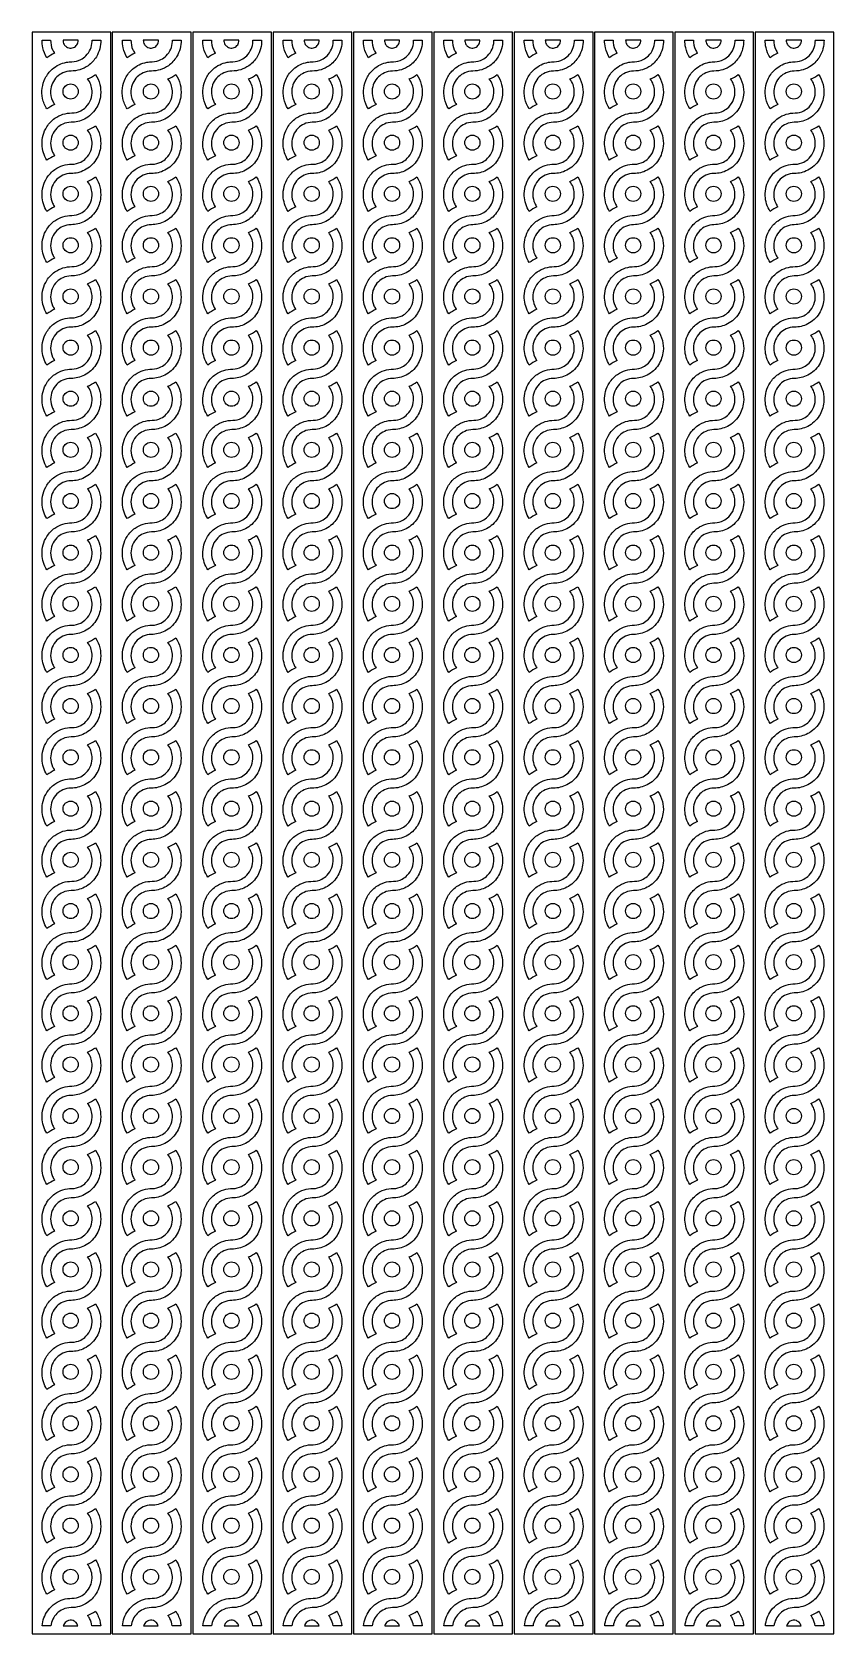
# Model space of a CAD drawing. Header units: millimetres. Extents: x 1472 to 2470, y -881 to 1113.
import ezdxf

# ---------------------------------------------------------------- set-up
doc = ezdxf.new("R2010")
doc.units = ezdxf.units.MM
doc.layers.add('Layer_1', color=70, linetype='Continuous')

msp = doc.modelspace()

# ---------------------------------------------------------------- linework, layer by layer
at = {"layer": 'Layer_1'}
for points in [[(1471.8, -880.7), (1569.8, -880.7), (1569.8, 1113.3), (1471.8, 1113.3)], [(1571.8, -880.7), (1669.8, -880.7), (1669.8, 1113.3), (1571.8, 1113.3)], [(1672.1, -880.7), (1770.1, -880.7), (1770.1, 1113.3), (1672.1, 1113.3)], [(1772.1, -880.7), (1870.1, -880.7), (1870.1, 1113.3), (1772.1, 1113.3)], [(1872.1, -880.7), (1970.1, -880.7), (1970.1, 1113.3), (1872.1, 1113.3)], [(1972.1, -880.7), (2070.1, -880.7), (2070.1, 1113.3), (1972.1, 1113.3)], [(2072.3, -880.7), (2170.3, -880.7), (2170.3, 1113.3), (2072.3, 1113.3)], [(2172.3, -880.7), (2270.3, -880.7), (2270.3, 1113.3), (2172.3, 1113.3)], [(2272.3, -880.7), (2370.3, -880.7), (2370.3, 1113.3), (2272.3, 1113.3)], [(2372.3, -880.7), (2470.3, -880.7), (2470.3, 1113.3), (2372.3, 1113.3)]]:
    msp.add_lwpolyline(points, close=True, dxfattribs=at)
for points in [[(1497.4, 1027.6, 0.049993), (1500, 1023.2, 0.045317), (1490.4, 1017.6, -0.091656), (1485, 1030.7, -0.168688), (1488.3, 1055.8, -0.096488), (1497.1, 1067.2, -0.136974), (1514.6, 1075.7, -0.048827), (1521.5, 1076.3, 0.109906), (1532.4, 1079, 0.079702), (1538.9, 1083.8, 0.191629), (1546.6, 1101.6, 0.016219), (1546.6, 1103.3), (1557.4, 1103.3, -0.142682), (1551.9, 1082.6, -0.104333), (1541.6, 1071.4, -0.158696), (1520.4, 1064.8, 0.101465), (1510.3, 1062.5, 0.088333), (1502.9, 1057.5, 0.185083), (1495, 1040.4, 0.12414)], [(1497.4, 1091.3, 0.050005), (1500, 1086.9, 0.04531), (1490.4, 1081.4, -0.08534), (1485.2, 1093.7, -0.06291), (1484.3, 1103.3), (1495, 1103.3, 0.115909)], [(1510.4, 1103.3, 0.144106), (1511.8, 1098, 0.116074), (1514.8, 1094.9, 0.159545), (1520.4, 1093.4, 0.157743), (1525.8, 1095.5, 0.144291), (1528.9, 1100, 0.086171), (1529.3, 1103.3)], [(1597.4, 1027.6, 0.049993), (1600, 1023.2, 0.045317), (1590.4, 1017.6, -0.091656), (1585, 1030.7, -0.168688), (1588.3, 1055.8, -0.096488), (1597.1, 1067.2, -0.136974), (1614.6, 1075.7, -0.048827), (1621.5, 1076.3, 0.109906), (1632.4, 1079, 0.079702), (1638.9, 1083.8, 0.191629), (1646.6, 1101.6, 0.016219), (1646.6, 1103.3), (1657.4, 1103.3, -0.142682), (1651.9, 1082.6, -0.104333), (1641.6, 1071.4, -0.158696), (1620.4, 1064.8, 0.101465), (1610.3, 1062.5, 0.088333), (1602.9, 1057.5, 0.185083), (1595, 1040.4, 0.12414)], [(1597.4, 1091.3, 0.050005), (1600, 1086.9, 0.04531), (1590.4, 1081.4, -0.08534), (1585.2, 1093.7, -0.06291), (1584.3, 1103.3), (1595, 1103.3, 0.115909)], [(1610.4, 1103.3, 0.144106), (1611.8, 1098, 0.116074), (1614.8, 1094.9, 0.159545), (1620.4, 1093.4, 0.157743), (1625.8, 1095.5, 0.144291), (1628.9, 1100, 0.086171), (1629.3, 1103.3)], [(1697.6, 1027.6, 0.049993), (1700.2, 1023.2, 0.045317), (1690.6, 1017.6, -0.091656), (1685.3, 1030.7, -0.168688), (1688.6, 1055.8, -0.096488), (1697.3, 1067.2, -0.136974), (1714.8, 1075.7, -0.048827), (1721.8, 1076.3, 0.109906), (1732.6, 1079, 0.079702), (1739.1, 1083.8, 0.191629), (1746.8, 1101.6, 0.016219), (1746.8, 1103.3), (1757.7, 1103.3, -0.142682), (1752.2, 1082.6, -0.104333), (1741.8, 1071.4, -0.158696), (1720.6, 1064.8, 0.101465), (1710.5, 1062.5, 0.088333), (1703.1, 1057.5, 0.185083), (1695.2, 1040.4, 0.12414)], [(1697.6, 1091.3, 0.050005), (1700.2, 1086.9, 0.04531), (1690.6, 1081.4, -0.08534), (1685.4, 1093.7, -0.06291), (1684.5, 1103.3), (1695.2, 1103.3, 0.115909)], [(1710.7, 1103.3, 0.144106), (1712, 1098, 0.116074), (1715.1, 1094.9, 0.159545), (1720.7, 1093.4, 0.157743), (1726, 1095.5, 0.144291), (1729.1, 1100, 0.086171), (1729.5, 1103.3)], [(1797.6, 1027.6, 0.049993), (1800.2, 1023.2, 0.045317), (1790.6, 1017.6, -0.091656), (1785.3, 1030.7, -0.168688), (1788.6, 1055.8, -0.096488), (1797.3, 1067.2, -0.136974), (1814.8, 1075.7, -0.048827), (1821.8, 1076.3, 0.109906), (1832.6, 1079, 0.079702), (1839.1, 1083.8, 0.191629), (1846.8, 1101.6, 0.016219), (1846.8, 1103.3), (1857.7, 1103.3, -0.142682), (1852.2, 1082.6, -0.104333), (1841.8, 1071.4, -0.158696), (1820.6, 1064.8, 0.101465), (1810.5, 1062.5, 0.088333), (1803.1, 1057.5, 0.185083), (1795.2, 1040.4, 0.12414)], [(1797.6, 1091.3, 0.050005), (1800.2, 1086.9, 0.04531), (1790.6, 1081.4, -0.08534), (1785.4, 1093.7, -0.06291), (1784.5, 1103.3), (1795.2, 1103.3, 0.115909)], [(1810.7, 1103.3, 0.144106), (1812, 1098, 0.116074), (1815.1, 1094.9, 0.159545), (1820.7, 1093.4, 0.157743), (1826, 1095.5, 0.144291), (1829.1, 1100, 0.086171), (1829.5, 1103.3)], [(1897.6, 1027.6, 0.049993), (1900.2, 1023.2, 0.045317), (1890.6, 1017.6, -0.091656), (1885.3, 1030.7, -0.168688), (1888.6, 1055.8, -0.096488), (1897.3, 1067.2, -0.136974), (1914.8, 1075.7, -0.048827), (1921.8, 1076.3, 0.109906), (1932.6, 1079, 0.079702), (1939.1, 1083.8, 0.191629), (1946.8, 1101.6, 0.016219), (1946.8, 1103.3), (1957.7, 1103.3, -0.142682), (1952.2, 1082.6, -0.104333), (1941.8, 1071.4, -0.158696), (1920.6, 1064.8, 0.101465), (1910.5, 1062.5, 0.088333), (1903.1, 1057.5, 0.185083), (1895.2, 1040.4, 0.12414)], [(1897.6, 1091.3, 0.050005), (1900.2, 1086.9, 0.04531), (1890.6, 1081.4, -0.08534), (1885.4, 1093.7, -0.06291), (1884.5, 1103.3), (1895.2, 1103.3, 0.115909)], [(1910.7, 1103.3, 0.144106), (1912, 1098, 0.116074), (1915.1, 1094.9, 0.159545), (1920.7, 1093.4, 0.157743), (1926, 1095.5, 0.144291), (1929.1, 1100, 0.086171), (1929.5, 1103.3)], [(1997.6, 1027.6, 0.049993), (2000.2, 1023.2, 0.045317), (1990.6, 1017.6, -0.091656), (1985.3, 1030.7, -0.168688), (1988.6, 1055.8, -0.096488), (1997.3, 1067.2, -0.136974), (2014.8, 1075.7, -0.048827), (2021.8, 1076.3, 0.109906), (2032.6, 1079, 0.079702), (2039.1, 1083.8, 0.191629), (2046.8, 1101.6, 0.016219), (2046.8, 1103.3), (2057.7, 1103.3, -0.142682), (2052.2, 1082.6, -0.104333), (2041.8, 1071.4, -0.158696), (2020.6, 1064.8, 0.101465), (2010.5, 1062.5, 0.088333), (2003.1, 1057.5, 0.185083), (1995.2, 1040.4, 0.12414)], [(1997.6, 1091.3, 0.050005), (2000.2, 1086.9, 0.04531), (1990.6, 1081.4, -0.08534), (1985.4, 1093.7, -0.06291), (1984.5, 1103.3), (1995.2, 1103.3, 0.115909)], [(2010.7, 1103.3, 0.144106), (2012, 1098, 0.116074), (2015.1, 1094.9, 0.159545), (2020.7, 1093.4, 0.157743), (2026, 1095.5, 0.144291), (2029.1, 1100, 0.086171), (2029.5, 1103.3)], [(2097.8, 1027.6, 0.049993), (2100.4, 1023.2, 0.045317), (2090.8, 1017.6, -0.091656), (2085.5, 1030.7, -0.168688), (2088.8, 1055.8, -0.096488), (2097.6, 1067.2, -0.136974), (2115, 1075.7, -0.048827), (2122, 1076.3, 0.109906), (2132.8, 1079, 0.079702), (2139.3, 1083.8, 0.191629), (2147.1, 1101.6, 0.016219), (2147.1, 1103.3), (2157.9, 1103.3, -0.142682), (2152.4, 1082.6, -0.104333), (2142.1, 1071.4, -0.158696), (2120.9, 1064.8, 0.101465), (2110.7, 1062.5, 0.088333), (2103.3, 1057.5, 0.185083), (2095.5, 1040.4, 0.12414)], [(2097.8, 1091.3, 0.050005), (2100.4, 1086.9, 0.04531), (2090.8, 1081.4, -0.08534), (2085.7, 1093.7, -0.06291), (2084.7, 1103.3), (2095.4, 1103.3, 0.115909)], [(2110.9, 1103.3, 0.144106), (2112.3, 1098, 0.116074), (2115.3, 1094.9, 0.159545), (2120.9, 1093.4, 0.157743), (2126.3, 1095.5, 0.144291), (2129.3, 1100, 0.086171), (2129.8, 1103.3)], [(2197.8, 1027.6, 0.049993), (2200.4, 1023.2, 0.045317), (2190.8, 1017.6, -0.091656), (2185.5, 1030.7, -0.168688), (2188.8, 1055.8, -0.096488), (2197.6, 1067.2, -0.136974), (2215, 1075.7, -0.048827), (2222, 1076.3, 0.109906), (2232.8, 1079, 0.079702), (2239.3, 1083.8, 0.191629), (2247.1, 1101.6, 0.016219), (2247.1, 1103.3), (2257.9, 1103.3, -0.142682), (2252.4, 1082.6, -0.104333), (2242.1, 1071.4, -0.158696), (2220.9, 1064.8, 0.101465), (2210.7, 1062.5, 0.088333), (2203.3, 1057.5, 0.185083), (2195.5, 1040.4, 0.12414)], [(2197.8, 1091.3, 0.050005), (2200.4, 1086.9, 0.04531), (2190.8, 1081.4, -0.08534), (2185.7, 1093.7, -0.06291), (2184.7, 1103.3), (2195.4, 1103.3, 0.115909)], [(2210.9, 1103.3, 0.144106), (2212.3, 1098, 0.116074), (2215.3, 1094.9, 0.159545), (2220.9, 1093.4, 0.157743), (2226.3, 1095.5, 0.144291), (2229.3, 1100, 0.086171), (2229.8, 1103.3)], [(2297.8, 1027.6, 0.049993), (2300.4, 1023.2, 0.045317), (2290.8, 1017.6, -0.091656), (2285.5, 1030.7, -0.168688), (2288.8, 1055.8, -0.096488), (2297.6, 1067.2, -0.136974), (2315, 1075.7, -0.048827), (2322, 1076.3, 0.109906), (2332.8, 1079, 0.079702), (2339.3, 1083.8, 0.191629), (2347.1, 1101.6, 0.016219), (2347.1, 1103.3), (2357.9, 1103.3, -0.142682), (2352.4, 1082.6, -0.104333), (2342.1, 1071.4, -0.158696), (2320.9, 1064.8, 0.101465), (2310.7, 1062.5, 0.088333), (2303.3, 1057.5, 0.185083), (2295.5, 1040.4, 0.12414)], [(2297.8, 1091.3, 0.050005), (2300.4, 1086.9, 0.04531), (2290.8, 1081.4, -0.08534), (2285.7, 1093.7, -0.06291), (2284.7, 1103.3), (2295.4, 1103.3, 0.115909)], [(2310.9, 1103.3, 0.144106), (2312.3, 1098, 0.116074), (2315.3, 1094.9, 0.159545), (2320.9, 1093.4, 0.157743), (2326.3, 1095.5, 0.144291), (2329.3, 1100, 0.086171), (2329.8, 1103.3)], [(2397.8, 1027.6, 0.049993), (2400.4, 1023.2, 0.045317), (2390.8, 1017.6, -0.091656), (2385.5, 1030.7, -0.168688), (2388.8, 1055.8, -0.096488), (2397.6, 1067.2, -0.136974), (2415, 1075.7, -0.048827), (2422, 1076.3, 0.109906), (2432.8, 1079, 0.079702), (2439.3, 1083.8, 0.191629), (2447.1, 1101.6, 0.016219), (2447.1, 1103.3), (2457.9, 1103.3, -0.142682), (2452.4, 1082.6, -0.104333), (2442.1, 1071.4, -0.158696), (2420.9, 1064.8, 0.101465), (2410.7, 1062.5, 0.088333), (2403.3, 1057.5, 0.185083), (2395.5, 1040.4, 0.12414)], [(2397.8, 1091.3, 0.050005), (2400.4, 1086.9, 0.04531), (2390.8, 1081.4, -0.08534), (2385.7, 1093.7, -0.06291), (2384.7, 1103.3), (2395.4, 1103.3, 0.115909)], [(2410.9, 1103.3, 0.144106), (2412.3, 1098, 0.116074), (2415.3, 1094.9, 0.159545), (2420.9, 1093.4, 0.157743), (2426.3, 1095.5, 0.144291), (2429.3, 1100, 0.086171), (2429.8, 1103.3)], [(1550.8, 1060.4, -0.174969), (1557.2, 1034.9, -0.119188), (1551.4, 1018, -0.133222), (1537.2, 1005, -0.122356), (1520.4, 1001, 0.101449), (1510.3, 998.8, 0.088319), (1502.9, 993.7, 0.201594), (1495, 974.9, 0.106879), (1497.4, 963.8), (1497.4, 963.8, 0.049987), (1500, 959.4, 0.045317), (1490.4, 953.8, -0.133502), (1484.3, 973.3, -0.153045), (1490.3, 995.5, -0.098066), (1500.2, 1005.9, -0.1591), (1521.5, 1012.6, 0.109884), (1532.4, 1015.3, 0.079692), (1538.9, 1020, 0.214066), (1546.6, 1040.2, 0.154056), (1541, 1054.9, 0.064989)], [(1650.8, 1060.4, -0.174969), (1657.2, 1034.9, -0.119188), (1651.4, 1018, -0.133222), (1637.2, 1005, -0.122356), (1620.4, 1001, 0.101449), (1610.3, 998.8, 0.088319), (1602.9, 993.7, 0.201594), (1595, 974.9, 0.106879), (1597.4, 963.8), (1597.4, 963.8, 0.049987), (1600, 959.4, 0.045317), (1590.4, 953.8, -0.133502), (1584.3, 973.3, -0.153045), (1590.3, 995.5, -0.098066), (1600.2, 1005.9, -0.1591), (1621.5, 1012.6, 0.109884), (1632.4, 1015.3, 0.079692), (1638.9, 1020, 0.214066), (1646.6, 1040.2, 0.154056), (1641, 1054.9, 0.064989)], [(1751, 1060.4, -0.174969), (1757.5, 1034.9, -0.119188), (1751.6, 1018, -0.133222), (1737.5, 1005, -0.122356), (1720.6, 1001, 0.101449), (1710.5, 998.8, 0.088319), (1703.1, 993.7, 0.201594), (1695.2, 974.9, 0.106879), (1697.6, 963.8), (1697.6, 963.8, 0.049987), (1700.2, 959.4, 0.045317), (1690.6, 953.8, -0.133502), (1684.5, 973.3, -0.153045), (1690.5, 995.5, -0.098066), (1700.4, 1005.9, -0.1591), (1721.8, 1012.6, 0.109884), (1732.6, 1015.3, 0.079692), (1739.1, 1020, 0.214066), (1746.8, 1040.2, 0.154056), (1741.2, 1054.9, 0.064989)], [(1851, 1060.4, -0.174969), (1857.5, 1034.9, -0.119188), (1851.6, 1018, -0.133222), (1837.5, 1005, -0.122356), (1820.6, 1001, 0.101449), (1810.5, 998.8, 0.088319), (1803.1, 993.7, 0.201594), (1795.2, 974.9, 0.106879), (1797.6, 963.8), (1797.6, 963.8, 0.049987), (1800.2, 959.4, 0.045317), (1790.6, 953.8, -0.133502), (1784.5, 973.3, -0.153045), (1790.5, 995.5, -0.098066), (1800.4, 1005.9, -0.1591), (1821.8, 1012.6, 0.109884), (1832.6, 1015.3, 0.079692), (1839.1, 1020, 0.214066), (1846.8, 1040.2, 0.154056), (1841.2, 1054.9, 0.064989)], [(1951, 1060.4, -0.174969), (1957.5, 1034.9, -0.119188), (1951.6, 1018, -0.133222), (1937.5, 1005, -0.122356), (1920.6, 1001, 0.101449), (1910.5, 998.8, 0.088319), (1903.1, 993.7, 0.201594), (1895.2, 974.9, 0.106879), (1897.6, 963.8), (1897.6, 963.8, 0.049987), (1900.2, 959.4, 0.045317), (1890.6, 953.8, -0.133502), (1884.5, 973.3, -0.153045), (1890.5, 995.5, -0.098066), (1900.4, 1005.9, -0.1591), (1921.8, 1012.6, 0.109884), (1932.6, 1015.3, 0.079692), (1939.1, 1020, 0.214066), (1946.8, 1040.2, 0.154056), (1941.2, 1054.9, 0.064989)], [(2051, 1060.4, -0.174969), (2057.5, 1034.9, -0.119188), (2051.6, 1018, -0.133222), (2037.5, 1005, -0.122356), (2020.6, 1001, 0.101449), (2010.5, 998.8, 0.088319), (2003.1, 993.7, 0.201594), (1995.2, 974.9, 0.106879), (1997.6, 963.8), (1997.6, 963.8, 0.049987), (2000.2, 959.4, 0.045317), (1990.6, 953.8, -0.133502), (1984.5, 973.3, -0.153045), (1990.5, 995.5, -0.098066), (2000.4, 1005.9, -0.1591), (2021.8, 1012.6, 0.109884), (2032.6, 1015.3, 0.079692), (2039.1, 1020, 0.214066), (2046.8, 1040.2, 0.154056), (2041.2, 1054.9, 0.064989)], [(2151.2, 1060.4, -0.174969), (2157.7, 1034.9, -0.119188), (2151.8, 1018, -0.133222), (2137.7, 1005, -0.122356), (2120.9, 1001, 0.101449), (2110.7, 998.8, 0.088319), (2103.3, 993.7, 0.201594), (2095.4, 974.9, 0.106879), (2097.8, 963.8), (2097.8, 963.8, 0.049987), (2100.4, 959.4, 0.045317), (2090.8, 953.8, -0.133502), (2084.7, 973.3, -0.153045), (2090.7, 995.5, -0.098066), (2100.7, 1005.9, -0.1591), (2122, 1012.6, 0.109884), (2132.8, 1015.3, 0.079692), (2139.3, 1020, 0.214066), (2147, 1040.2, 0.154056), (2141.5, 1054.9, 0.064989)], [(2251.2, 1060.4, -0.174969), (2257.7, 1034.9, -0.119188), (2251.8, 1018, -0.133222), (2237.7, 1005, -0.122356), (2220.9, 1001, 0.101449), (2210.7, 998.8, 0.088319), (2203.3, 993.7, 0.201594), (2195.4, 974.9, 0.106879), (2197.8, 963.8), (2197.8, 963.8, 0.049987), (2200.4, 959.4, 0.045317), (2190.8, 953.8, -0.133502), (2184.7, 973.3, -0.153045), (2190.7, 995.5, -0.098066), (2200.7, 1005.9, -0.1591), (2222, 1012.6, 0.109884), (2232.8, 1015.3, 0.079692), (2239.3, 1020, 0.214066), (2247, 1040.2, 0.154056), (2241.5, 1054.9, 0.064989)], [(2351.2, 1060.4, -0.174969), (2357.7, 1034.9, -0.119188), (2351.8, 1018, -0.133222), (2337.7, 1005, -0.122356), (2320.9, 1001, 0.101449), (2310.7, 998.8, 0.088319), (2303.3, 993.7, 0.201594), (2295.4, 974.9, 0.106879), (2297.8, 963.8), (2297.8, 963.8, 0.049987), (2300.4, 959.4, 0.045317), (2290.8, 953.8, -0.133502), (2284.7, 973.3, -0.153045), (2290.7, 995.5, -0.098066), (2300.7, 1005.9, -0.1591), (2322, 1012.6, 0.109884), (2332.8, 1015.3, 0.079692), (2339.3, 1020, 0.214066), (2347, 1040.2, 0.154056), (2341.5, 1054.9, 0.064989)], [(2451.2, 1060.4, -0.174969), (2457.7, 1034.9, -0.119188), (2451.8, 1018, -0.133222), (2437.7, 1005, -0.122356), (2420.9, 1001, 0.101449), (2410.7, 998.8, 0.088319), (2403.3, 993.7, 0.201594), (2395.4, 974.9, 0.106879), (2397.8, 963.8), (2397.8, 963.8, 0.049987), (2400.4, 959.4, 0.045317), (2390.8, 953.8, -0.133502), (2384.7, 973.3, -0.153045), (2390.7, 995.5, -0.098066), (2400.7, 1005.9, -0.1591), (2422, 1012.6, 0.109884), (2432.8, 1015.3, 0.079692), (2439.3, 1020, 0.214066), (2447, 1040.2, 0.154056), (2441.5, 1054.9, 0.064989)], [(1550.8, 996.7, -0.174969), (1557.2, 971.2, -0.119188), (1551.4, 954.2, -0.133222), (1537.2, 941.3, -0.122356), (1520.4, 937.2, 0.101449), (1510.3, 935, 0.088319), (1502.9, 930, 0.201594), (1495, 911.1, 0.106879), (1497.4, 900.1), (1497.4, 900.1, 0.049987), (1500, 895.7, 0.045317), (1490.4, 890.1, -0.133502), (1484.3, 909.5, -0.153045), (1490.3, 931.7, -0.098066), (1500.2, 942.2, -0.1591), (1521.5, 948.8, 0.109884), (1532.4, 951.5, 0.079692), (1538.9, 956.2, 0.214066), (1546.6, 976.4, 0.154056), (1541, 991.2, 0.064989)], [(1650.8, 996.7, -0.174969), (1657.2, 971.2, -0.119188), (1651.4, 954.2, -0.133222), (1637.2, 941.3, -0.122356), (1620.4, 937.2, 0.101449), (1610.3, 935, 0.088319), (1602.9, 930, 0.201594), (1595, 911.1, 0.106879), (1597.4, 900.1), (1597.4, 900.1, 0.049987), (1600, 895.7, 0.045317), (1590.4, 890.1, -0.133502), (1584.3, 909.5, -0.153045), (1590.3, 931.7, -0.098066), (1600.2, 942.2, -0.1591), (1621.5, 948.8, 0.109884), (1632.4, 951.5, 0.079692), (1638.9, 956.2, 0.214066), (1646.6, 976.4, 0.154056), (1641, 991.2, 0.064989)], [(1751, 996.7, -0.174969), (1757.5, 971.2, -0.119188), (1751.6, 954.2, -0.133222), (1737.5, 941.3, -0.122356), (1720.6, 937.2, 0.101449), (1710.5, 935, 0.088319), (1703.1, 930, 0.201594), (1695.2, 911.1, 0.106879), (1697.6, 900.1), (1697.6, 900.1, 0.049987), (1700.2, 895.7, 0.045317), (1690.6, 890.1, -0.133502), (1684.5, 909.5, -0.153045), (1690.5, 931.7, -0.098066), (1700.4, 942.2, -0.1591), (1721.8, 948.8, 0.109884), (1732.6, 951.5, 0.079692), (1739.1, 956.2, 0.214066), (1746.8, 976.4, 0.154056), (1741.2, 991.2, 0.064989)], [(1851, 996.7, -0.174969), (1857.5, 971.2, -0.119188), (1851.6, 954.2, -0.133222), (1837.5, 941.3, -0.122356), (1820.6, 937.2, 0.101449), (1810.5, 935, 0.088319), (1803.1, 930, 0.201594), (1795.2, 911.1, 0.106879), (1797.6, 900.1), (1797.6, 900.1, 0.049987), (1800.2, 895.7, 0.045317), (1790.6, 890.1, -0.133502), (1784.5, 909.5, -0.153045), (1790.5, 931.7, -0.098066), (1800.4, 942.2, -0.1591), (1821.8, 948.8, 0.109884), (1832.6, 951.5, 0.079692), (1839.1, 956.2, 0.214066), (1846.8, 976.4, 0.154056), (1841.2, 991.2, 0.064989)], [(1951, 996.7, -0.174969), (1957.5, 971.2, -0.119188), (1951.6, 954.2, -0.133222), (1937.5, 941.3, -0.122356), (1920.6, 937.2, 0.101449), (1910.5, 935, 0.088319), (1903.1, 930, 0.201594), (1895.2, 911.1, 0.106879), (1897.6, 900.1), (1897.6, 900.1, 0.049987), (1900.2, 895.7, 0.045317), (1890.6, 890.1, -0.133502), (1884.5, 909.5, -0.153045), (1890.5, 931.7, -0.098066), (1900.4, 942.2, -0.1591), (1921.8, 948.8, 0.109884), (1932.6, 951.5, 0.079692), (1939.1, 956.2, 0.214066), (1946.8, 976.4, 0.154056), (1941.2, 991.2, 0.064989)], [(2051, 996.7, -0.174969), (2057.5, 971.2, -0.119188), (2051.6, 954.2, -0.133222), (2037.5, 941.3, -0.122356), (2020.6, 937.2, 0.101449), (2010.5, 935, 0.088319), (2003.1, 930, 0.201594), (1995.2, 911.1, 0.106879), (1997.6, 900.1), (1997.6, 900.1, 0.049987), (2000.2, 895.7, 0.045317), (1990.6, 890.1, -0.133502), (1984.5, 909.5, -0.153045), (1990.5, 931.7, -0.098066), (2000.4, 942.2, -0.1591), (2021.8, 948.8, 0.109884), (2032.6, 951.5, 0.079692), (2039.1, 956.2, 0.214066), (2046.8, 976.4, 0.154056), (2041.2, 991.2, 0.064989)], [(2151.2, 996.7, -0.174969), (2157.7, 971.2, -0.119188), (2151.8, 954.2, -0.133222), (2137.7, 941.3, -0.122356), (2120.9, 937.2, 0.101449), (2110.7, 935, 0.088319), (2103.3, 930, 0.201594), (2095.4, 911.1, 0.106879), (2097.8, 900.1), (2097.8, 900.1, 0.049987), (2100.4, 895.7, 0.045317), (2090.8, 890.1, -0.133502), (2084.7, 909.5, -0.153045), (2090.7, 931.7, -0.098066), (2100.7, 942.2, -0.1591), (2122, 948.8, 0.109884), (2132.8, 951.5, 0.079692), (2139.3, 956.2, 0.214066), (2147, 976.4, 0.154056), (2141.5, 991.2, 0.064989)], [(2251.2, 996.7, -0.174969), (2257.7, 971.2, -0.119188), (2251.8, 954.2, -0.133222), (2237.7, 941.3, -0.122356), (2220.9, 937.2, 0.101449), (2210.7, 935, 0.088319), (2203.3, 930, 0.201594), (2195.4, 911.1, 0.106879), (2197.8, 900.1), (2197.8, 900.1, 0.049987), (2200.4, 895.7, 0.045317), (2190.8, 890.1, -0.133502), (2184.7, 909.5, -0.153045), (2190.7, 931.7, -0.098066), (2200.7, 942.2, -0.1591), (2222, 948.8, 0.109884), (2232.8, 951.5, 0.079692), (2239.3, 956.2, 0.214066), (2247, 976.4, 0.154056), (2241.5, 991.2, 0.064989)], [(2351.2, 996.7, -0.174969), (2357.7, 971.2, -0.119188), (2351.8, 954.2, -0.133222), (2337.7, 941.3, -0.122356), (2320.9, 937.2, 0.101449), (2310.7, 935, 0.088319), (2303.3, 930, 0.201594), (2295.4, 911.1, 0.106879), (2297.8, 900.1), (2297.8, 900.1, 0.049987), (2300.4, 895.7, 0.045317), (2290.8, 890.1, -0.133502), (2284.7, 909.5, -0.153045), (2290.7, 931.7, -0.098066), (2300.7, 942.2, -0.1591), (2322, 948.8, 0.109884), (2332.8, 951.5, 0.079692), (2339.3, 956.2, 0.214066), (2347, 976.4, 0.154056), (2341.5, 991.2, 0.064989)], [(2451.2, 996.7, -0.174969), (2457.7, 971.2, -0.119188), (2451.8, 954.2, -0.133222), (2437.7, 941.3, -0.122356), (2420.9, 937.2, 0.101449), (2410.7, 935, 0.088319), (2403.3, 930, 0.201594), (2395.4, 911.1, 0.106879), (2397.8, 900.1), (2397.8, 900.1, 0.049987), (2400.4, 895.7, 0.045317), (2390.8, 890.1, -0.133502), (2384.7, 909.5, -0.153045), (2390.7, 931.7, -0.098066), (2400.7, 942.2, -0.1591), (2422, 948.8, 0.109884), (2432.8, 951.5, 0.079692), (2439.3, 956.2, 0.214066), (2447, 976.4, 0.154056), (2441.5, 991.2, 0.064989)], [(1550.8, 932.9, -0.174969), (1557.2, 907.4, -0.119188), (1551.4, 890.5, -0.133222), (1537.2, 877.5, -0.122356), (1520.4, 873.5, 0.101449), (1510.3, 871.3, 0.088319), (1502.9, 866.2, 0.201594), (1495, 847.4, 0.106879), (1497.4, 836.3), (1497.4, 836.3, 0.049987), (1500, 831.9, 0.045317), (1490.4, 826.3, -0.133502), (1484.3, 845.8, -0.153045), (1490.3, 868, -0.098066), (1500.2, 878.4, -0.1591), (1521.5, 885.1, 0.109884), (1532.4, 887.8, 0.079692), (1538.9, 892.5, 0.214066), (1546.6, 912.7, 0.154056), (1541, 927.4, 0.064989)], [(1650.8, 932.9, -0.174969), (1657.2, 907.4, -0.119188), (1651.4, 890.5, -0.133222), (1637.2, 877.5, -0.122356), (1620.4, 873.5, 0.101449), (1610.3, 871.3, 0.088319), (1602.9, 866.2, 0.201594), (1595, 847.4, 0.106879), (1597.4, 836.3), (1597.4, 836.3, 0.049987), (1600, 831.9, 0.045317), (1590.4, 826.3, -0.133502), (1584.3, 845.8, -0.153045), (1590.3, 868, -0.098066), (1600.2, 878.4, -0.1591), (1621.5, 885.1, 0.109884), (1632.4, 887.8, 0.079692), (1638.9, 892.5, 0.214066), (1646.6, 912.7, 0.154056), (1641, 927.4, 0.064989)], [(1751, 932.9, -0.174969), (1757.5, 907.4, -0.119188), (1751.6, 890.5, -0.133222), (1737.5, 877.5, -0.122356), (1720.6, 873.5, 0.101449), (1710.5, 871.3, 0.088319), (1703.1, 866.2, 0.201594), (1695.2, 847.4, 0.106879), (1697.6, 836.3), (1697.6, 836.3, 0.049987), (1700.2, 831.9, 0.045317), (1690.6, 826.3, -0.133502), (1684.5, 845.8, -0.153045), (1690.5, 868, -0.098066), (1700.4, 878.4, -0.1591), (1721.8, 885.1, 0.109884), (1732.6, 887.8, 0.079692), (1739.1, 892.5, 0.214066), (1746.8, 912.7, 0.154056), (1741.2, 927.4, 0.064989)], [(1851, 932.9, -0.174969), (1857.5, 907.4, -0.119188), (1851.6, 890.5, -0.133222), (1837.5, 877.5, -0.122356), (1820.6, 873.5, 0.101449), (1810.5, 871.3, 0.088319), (1803.1, 866.2, 0.201594), (1795.2, 847.4, 0.106879), (1797.6, 836.3), (1797.6, 836.3, 0.049987), (1800.2, 831.9, 0.045317), (1790.6, 826.3, -0.133502), (1784.5, 845.8, -0.153045), (1790.5, 868, -0.098066), (1800.4, 878.4, -0.1591), (1821.8, 885.1, 0.109884), (1832.6, 887.8, 0.079692), (1839.1, 892.5, 0.214066), (1846.8, 912.7, 0.154056), (1841.2, 927.4, 0.064989)], [(1951, 932.9, -0.174969), (1957.5, 907.4, -0.119188), (1951.6, 890.5, -0.133222), (1937.5, 877.5, -0.122356), (1920.6, 873.5, 0.101449), (1910.5, 871.3, 0.088319), (1903.1, 866.2, 0.201594), (1895.2, 847.4, 0.106879), (1897.6, 836.3), (1897.6, 836.3, 0.049987), (1900.2, 831.9, 0.045317), (1890.6, 826.3, -0.133502), (1884.5, 845.8, -0.153045), (1890.5, 868, -0.098066), (1900.4, 878.4, -0.1591), (1921.8, 885.1, 0.109884), (1932.6, 887.8, 0.079692), (1939.1, 892.5, 0.214066), (1946.8, 912.7, 0.154056), (1941.2, 927.4, 0.064989)], [(2051, 932.9, -0.174969), (2057.5, 907.4, -0.119188), (2051.6, 890.5, -0.133222), (2037.5, 877.5, -0.122356), (2020.6, 873.5, 0.101449), (2010.5, 871.3, 0.088319), (2003.1, 866.2, 0.201594), (1995.2, 847.4, 0.106879), (1997.6, 836.3), (1997.6, 836.3, 0.049987), (2000.2, 831.9, 0.045317), (1990.6, 826.3, -0.133502), (1984.5, 845.8, -0.153045), (1990.5, 868, -0.098066), (2000.4, 878.4, -0.1591), (2021.8, 885.1, 0.109884), (2032.6, 887.8, 0.079692), (2039.1, 892.5, 0.214066), (2046.8, 912.7, 0.154056), (2041.2, 927.4, 0.064989)], [(2151.2, 932.9, -0.174969), (2157.7, 907.4, -0.119188), (2151.8, 890.5, -0.133222), (2137.7, 877.5, -0.122356), (2120.9, 873.5, 0.101449), (2110.7, 871.3, 0.088319), (2103.3, 866.2, 0.201594), (2095.4, 847.4, 0.106879), (2097.8, 836.3), (2097.8, 836.3, 0.049987), (2100.4, 831.9, 0.045317), (2090.8, 826.3, -0.133502), (2084.7, 845.8, -0.153045), (2090.7, 868, -0.098066), (2100.7, 878.4, -0.1591), (2122, 885.1, 0.109884), (2132.8, 887.8, 0.079692), (2139.3, 892.5, 0.214066), (2147, 912.7, 0.154056), (2141.5, 927.4, 0.064989)], [(2251.2, 932.9, -0.174969), (2257.7, 907.4, -0.119188), (2251.8, 890.5, -0.133222), (2237.7, 877.5, -0.122356), (2220.9, 873.5, 0.101449), (2210.7, 871.3, 0.088319), (2203.3, 866.2, 0.201594), (2195.4, 847.4, 0.106879), (2197.8, 836.3), (2197.8, 836.3, 0.049987), (2200.4, 831.9, 0.045317), (2190.8, 826.3, -0.133502), (2184.7, 845.8, -0.153045), (2190.7, 868, -0.098066), (2200.7, 878.4, -0.1591), (2222, 885.1, 0.109884), (2232.8, 887.8, 0.079692), (2239.3, 892.5, 0.214066), (2247, 912.7, 0.154056), (2241.5, 927.4, 0.064989)], [(2351.2, 932.9, -0.174969), (2357.7, 907.4, -0.119188), (2351.8, 890.5, -0.133222), (2337.7, 877.5, -0.122356), (2320.9, 873.5, 0.101449), (2310.7, 871.3, 0.088319), (2303.3, 866.2, 0.201594), (2295.4, 847.4, 0.106879), (2297.8, 836.3), (2297.8, 836.3, 0.049987), (2300.4, 831.9, 0.045317), (2290.8, 826.3, -0.133502), (2284.7, 845.8, -0.153045), (2290.7, 868, -0.098066), (2300.7, 878.4, -0.1591), (2322, 885.1, 0.109884), (2332.8, 887.8, 0.079692), (2339.3, 892.5, 0.214066), (2347, 912.7, 0.154056), (2341.5, 927.4, 0.064989)], [(2451.2, 932.9, -0.174969), (2457.7, 907.4, -0.119188), (2451.8, 890.5, -0.133222), (2437.7, 877.5, -0.122356), (2420.9, 873.5, 0.101449), (2410.7, 871.3, 0.088319), (2403.3, 866.2, 0.201594), (2395.4, 847.4, 0.106879), (2397.8, 836.3), (2397.8, 836.3, 0.049987), (2400.4, 831.9, 0.045317), (2390.8, 826.3, -0.133502), (2384.7, 845.8, -0.153045), (2390.7, 868, -0.098066), (2400.7, 878.4, -0.1591), (2422, 885.1, 0.109884), (2432.8, 887.8, 0.079692), (2439.3, 892.5, 0.214066), (2447, 912.7, 0.154056), (2441.5, 927.4, 0.064989)], [(1550.8, 869.2, -0.174969), (1557.2, 843.7, -0.119188), (1551.4, 826.7, -0.133222), (1537.2, 813.7, -0.122356), (1520.4, 809.7, 0.101449), (1510.3, 807.5, 0.088319), (1502.9, 802.5, 0.201594), (1495, 783.6, 0.106879), (1497.4, 772.6), (1497.4, 772.6, 0.049987), (1500, 768.2, 0.045317), (1490.4, 762.6, -0.133502), (1484.3, 782, -0.153045), (1490.3, 804.2, -0.098066), (1500.2, 814.7, -0.1591), (1521.5, 821.3, 0.109884), (1532.4, 824, 0.079692), (1538.9, 828.7, 0.214066), (1546.6, 848.9, 0.154056), (1541, 863.7, 0.064989)], [(1650.8, 869.2, -0.174969), (1657.2, 843.7, -0.119188), (1651.4, 826.7, -0.133222), (1637.2, 813.7, -0.122356), (1620.4, 809.7, 0.101449), (1610.3, 807.5, 0.088319), (1602.9, 802.5, 0.201594), (1595, 783.6, 0.106879), (1597.4, 772.6), (1597.4, 772.6, 0.049987), (1600, 768.2, 0.045317), (1590.4, 762.6, -0.133502), (1584.3, 782, -0.153045), (1590.3, 804.2, -0.098066), (1600.2, 814.7, -0.1591), (1621.5, 821.3, 0.109884), (1632.4, 824, 0.079692), (1638.9, 828.7, 0.214066), (1646.6, 848.9, 0.154056), (1641, 863.7, 0.064989)], [(1751, 869.2, -0.174969), (1757.5, 843.7, -0.119188), (1751.6, 826.7, -0.133222), (1737.5, 813.7, -0.122356), (1720.6, 809.7, 0.101449), (1710.5, 807.5, 0.088319), (1703.1, 802.5, 0.201594), (1695.2, 783.6, 0.106879), (1697.6, 772.6), (1697.6, 772.6, 0.049987), (1700.2, 768.2, 0.045317), (1690.6, 762.6, -0.133502), (1684.5, 782, -0.153045), (1690.5, 804.2, -0.098066), (1700.4, 814.7, -0.1591), (1721.8, 821.3, 0.109884), (1732.6, 824, 0.079692), (1739.1, 828.7, 0.214066), (1746.8, 848.9, 0.154056), (1741.2, 863.7, 0.064989)], [(1851, 869.2, -0.174969), (1857.5, 843.7, -0.119188), (1851.6, 826.7, -0.133222), (1837.5, 813.7, -0.122356), (1820.6, 809.7, 0.101449), (1810.5, 807.5, 0.088319), (1803.1, 802.5, 0.201594), (1795.2, 783.6, 0.106879), (1797.6, 772.6), (1797.6, 772.6, 0.049987), (1800.2, 768.2, 0.045317), (1790.6, 762.6, -0.133502), (1784.5, 782, -0.153045), (1790.5, 804.2, -0.098066), (1800.4, 814.7, -0.1591), (1821.8, 821.3, 0.109884), (1832.6, 824, 0.079692), (1839.1, 828.7, 0.214066), (1846.8, 848.9, 0.154056), (1841.2, 863.7, 0.064989)], [(1951, 869.2, -0.174969), (1957.5, 843.7, -0.119188), (1951.6, 826.7, -0.133222), (1937.5, 813.7, -0.122356), (1920.6, 809.7, 0.101449), (1910.5, 807.5, 0.088319), (1903.1, 802.5, 0.201594), (1895.2, 783.6, 0.106879), (1897.6, 772.6), (1897.6, 772.6, 0.049987), (1900.2, 768.2, 0.045317), (1890.6, 762.6, -0.133502), (1884.5, 782, -0.153045), (1890.5, 804.2, -0.098066), (1900.4, 814.7, -0.1591), (1921.8, 821.3, 0.109884), (1932.6, 824, 0.079692), (1939.1, 828.7, 0.214066), (1946.8, 848.9, 0.154056), (1941.2, 863.7, 0.064989)], [(2051, 869.2, -0.174969), (2057.5, 843.7, -0.119188), (2051.6, 826.7, -0.133222), (2037.5, 813.7, -0.122356), (2020.6, 809.7, 0.101449), (2010.5, 807.5, 0.088319), (2003.1, 802.5, 0.201594), (1995.2, 783.6, 0.106879), (1997.6, 772.6), (1997.6, 772.6, 0.049987), (2000.2, 768.2, 0.045317), (1990.6, 762.6, -0.133502), (1984.5, 782, -0.153045), (1990.5, 804.2, -0.098066), (2000.4, 814.7, -0.1591), (2021.8, 821.3, 0.109884), (2032.6, 824, 0.079692), (2039.1, 828.7, 0.214066), (2046.8, 848.9, 0.154056), (2041.2, 863.7, 0.064989)], [(2151.2, 869.2, -0.174969), (2157.7, 843.7, -0.119188), (2151.8, 826.7, -0.133222), (2137.7, 813.7, -0.122356), (2120.9, 809.7, 0.101449), (2110.7, 807.5, 0.088319), (2103.3, 802.5, 0.201594), (2095.4, 783.6, 0.106879), (2097.8, 772.6), (2097.8, 772.6, 0.049987), (2100.4, 768.2, 0.045317), (2090.8, 762.6, -0.133502), (2084.7, 782, -0.153045), (2090.7, 804.2, -0.098066), (2100.7, 814.7, -0.1591), (2122, 821.3, 0.109884), (2132.8, 824, 0.079692), (2139.3, 828.7, 0.214066), (2147, 848.9, 0.154056), (2141.5, 863.7, 0.064989)], [(2251.2, 869.2, -0.174969), (2257.7, 843.7, -0.119188), (2251.8, 826.7, -0.133222), (2237.7, 813.7, -0.122356), (2220.9, 809.7, 0.101449), (2210.7, 807.5, 0.088319), (2203.3, 802.5, 0.201594), (2195.4, 783.6, 0.106879), (2197.8, 772.6), (2197.8, 772.6, 0.049987), (2200.4, 768.2, 0.045317), (2190.8, 762.6, -0.133502), (2184.7, 782, -0.153045), (2190.7, 804.2, -0.098066), (2200.7, 814.7, -0.1591), (2222, 821.3, 0.109884), (2232.8, 824, 0.079692), (2239.3, 828.7, 0.214066), (2247, 848.9, 0.154056), (2241.5, 863.7, 0.064989)], [(2351.2, 869.2, -0.174969), (2357.7, 843.7, -0.119188), (2351.8, 826.7, -0.133222), (2337.7, 813.7, -0.122356), (2320.9, 809.7, 0.101449), (2310.7, 807.5, 0.088319), (2303.3, 802.5, 0.201594), (2295.4, 783.6, 0.106879), (2297.8, 772.6), (2297.8, 772.6, 0.049987), (2300.4, 768.2, 0.045317), (2290.8, 762.6, -0.133502), (2284.7, 782, -0.153045), (2290.7, 804.2, -0.098066), (2300.7, 814.7, -0.1591), (2322, 821.3, 0.109884), (2332.8, 824, 0.079692), (2339.3, 828.7, 0.214066), (2347, 848.9, 0.154056), (2341.5, 863.7, 0.064989)], [(2451.2, 869.2, -0.174969), (2457.7, 843.7, -0.119188), (2451.8, 826.7, -0.133222), (2437.7, 813.7, -0.122356), (2420.9, 809.7, 0.101449), (2410.7, 807.5, 0.088319), (2403.3, 802.5, 0.201594), (2395.4, 783.6, 0.106879), (2397.8, 772.6), (2397.8, 772.6, 0.049987), (2400.4, 768.2, 0.045317), (2390.8, 762.6, -0.133502), (2384.7, 782, -0.153045), (2390.7, 804.2, -0.098066), (2400.7, 814.7, -0.1591), (2422, 821.3, 0.109884), (2432.8, 824, 0.079692), (2439.3, 828.7, 0.214066), (2447, 848.9, 0.154056), (2441.5, 863.7, 0.064989)], [(1550.8, 805.4, -0.174969), (1557.2, 779.9, -0.119188), (1551.4, 762.9, -0.133222), (1537.2, 750, -0.122356), (1520.4, 746, 0.101449), (1510.3, 743.8, 0.088319), (1502.9, 738.7, 0.201594), (1495, 719.9, 0.106879), (1497.4, 708.8), (1497.4, 708.8, 0.049987), (1500, 704.4, 0.045317), (1490.4, 698.8, -0.133502), (1484.3, 718.3, -0.153045), (1490.3, 740.5, -0.098066), (1500.2, 750.9, -0.1591), (1521.5, 757.5, 0.109884), (1532.4, 760.2, 0.079692), (1538.9, 765, 0.214066), (1546.6, 785.2, 0.154056), (1541, 799.9, 0.064989)], [(1650.8, 805.4, -0.174969), (1657.2, 779.9, -0.119188), (1651.4, 762.9, -0.133222), (1637.2, 750, -0.122356), (1620.4, 746, 0.101449), (1610.3, 743.8, 0.088319), (1602.9, 738.7, 0.201594), (1595, 719.9, 0.106879), (1597.4, 708.8), (1597.4, 708.8, 0.049987), (1600, 704.4, 0.045317), (1590.4, 698.8, -0.133502), (1584.3, 718.3, -0.153045), (1590.3, 740.5, -0.098066), (1600.2, 750.9, -0.1591), (1621.5, 757.5, 0.109884), (1632.4, 760.2, 0.079692), (1638.9, 765, 0.214066), (1646.6, 785.2, 0.154056), (1641, 799.9, 0.064989)], [(1751, 805.4, -0.174969), (1757.5, 779.9, -0.119188), (1751.6, 762.9, -0.133222), (1737.5, 750, -0.122356), (1720.6, 746, 0.101449), (1710.5, 743.8, 0.088319), (1703.1, 738.7, 0.201594), (1695.2, 719.9, 0.106879), (1697.6, 708.8), (1697.6, 708.8, 0.049987), (1700.2, 704.4, 0.045317), (1690.6, 698.8, -0.133502), (1684.5, 718.3, -0.153045), (1690.5, 740.5, -0.098066), (1700.4, 750.9, -0.1591), (1721.8, 757.5, 0.109884), (1732.6, 760.2, 0.079692), (1739.1, 765, 0.214066), (1746.8, 785.2, 0.154056), (1741.2, 799.9, 0.064989)], [(1851, 805.4, -0.174969), (1857.5, 779.9, -0.119188), (1851.6, 762.9, -0.133222), (1837.5, 750, -0.122356), (1820.6, 746, 0.101449), (1810.5, 743.8, 0.088319), (1803.1, 738.7, 0.201594), (1795.2, 719.9, 0.106879), (1797.6, 708.8), (1797.6, 708.8, 0.049987), (1800.2, 704.4, 0.045317), (1790.6, 698.8, -0.133502), (1784.5, 718.3, -0.153045), (1790.5, 740.5, -0.098066), (1800.4, 750.9, -0.1591), (1821.8, 757.5, 0.109884), (1832.6, 760.2, 0.079692), (1839.1, 765, 0.214066), (1846.8, 785.2, 0.154056), (1841.2, 799.9, 0.064989)], [(1951, 805.4, -0.174969), (1957.5, 779.9, -0.119188), (1951.6, 762.9, -0.133222), (1937.5, 750, -0.122356), (1920.6, 746, 0.101449), (1910.5, 743.8, 0.088319), (1903.1, 738.7, 0.201594), (1895.2, 719.9, 0.106879), (1897.6, 708.8), (1897.6, 708.8, 0.049987), (1900.2, 704.4, 0.045317), (1890.6, 698.8, -0.133502), (1884.5, 718.3, -0.153045), (1890.5, 740.5, -0.098066), (1900.4, 750.9, -0.1591), (1921.8, 757.5, 0.109884), (1932.6, 760.2, 0.079692), (1939.1, 765, 0.214066), (1946.8, 785.2, 0.154056), (1941.2, 799.9, 0.064989)], [(2051, 805.4, -0.174969), (2057.5, 779.9, -0.119188), (2051.6, 762.9, -0.133222), (2037.5, 750, -0.122356), (2020.6, 746, 0.101449), (2010.5, 743.8, 0.088319), (2003.1, 738.7, 0.201594), (1995.2, 719.9, 0.106879), (1997.6, 708.8), (1997.6, 708.8, 0.049987), (2000.2, 704.4, 0.045317), (1990.6, 698.8, -0.133502), (1984.5, 718.3, -0.153045), (1990.5, 740.5, -0.098066), (2000.4, 750.9, -0.1591), (2021.8, 757.5, 0.109884), (2032.6, 760.2, 0.079692), (2039.1, 765, 0.214066), (2046.8, 785.2, 0.154056), (2041.2, 799.9, 0.064989)], [(2151.2, 805.4, -0.174969), (2157.7, 779.9, -0.119188), (2151.8, 762.9, -0.133222), (2137.7, 750, -0.122356), (2120.9, 746, 0.101449), (2110.7, 743.8, 0.088319), (2103.3, 738.7, 0.201594), (2095.4, 719.9, 0.106879), (2097.8, 708.8), (2097.8, 708.8, 0.049987), (2100.4, 704.4, 0.045317), (2090.8, 698.8, -0.133502), (2084.7, 718.3, -0.153045), (2090.7, 740.5, -0.098066), (2100.7, 750.9, -0.1591), (2122, 757.5, 0.109884), (2132.8, 760.2, 0.079692), (2139.3, 765, 0.214066), (2147, 785.2, 0.154056), (2141.5, 799.9, 0.064989)], [(2251.2, 805.4, -0.174969), (2257.7, 779.9, -0.119188), (2251.8, 762.9, -0.133222), (2237.7, 750, -0.122356), (2220.9, 746, 0.101449), (2210.7, 743.8, 0.088319), (2203.3, 738.7, 0.201594), (2195.4, 719.9, 0.106879), (2197.8, 708.8), (2197.8, 708.8, 0.049987), (2200.4, 704.4, 0.045317), (2190.8, 698.8, -0.133502), (2184.7, 718.3, -0.153045), (2190.7, 740.5, -0.098066), (2200.7, 750.9, -0.1591), (2222, 757.5, 0.109884), (2232.8, 760.2, 0.079692), (2239.3, 765, 0.214066), (2247, 785.2, 0.154056), (2241.5, 799.9, 0.064989)], [(2351.2, 805.4, -0.174969), (2357.7, 779.9, -0.119188), (2351.8, 762.9, -0.133222), (2337.7, 750, -0.122356), (2320.9, 746, 0.101449), (2310.7, 743.8, 0.088319), (2303.3, 738.7, 0.201594), (2295.4, 719.9, 0.106879), (2297.8, 708.8), (2297.8, 708.8, 0.049987), (2300.4, 704.4, 0.045317), (2290.8, 698.8, -0.133502), (2284.7, 718.3, -0.153045), (2290.7, 740.5, -0.098066), (2300.7, 750.9, -0.1591), (2322, 757.5, 0.109884), (2332.8, 760.2, 0.079692), (2339.3, 765, 0.214066), (2347, 785.2, 0.154056), (2341.5, 799.9, 0.064989)], [(2451.2, 805.4, -0.174969), (2457.7, 779.9, -0.119188), (2451.8, 762.9, -0.133222), (2437.7, 750, -0.122356), (2420.9, 746, 0.101449), (2410.7, 743.8, 0.088319), (2403.3, 738.7, 0.201594), (2395.4, 719.9, 0.106879), (2397.8, 708.8), (2397.8, 708.8, 0.049987), (2400.4, 704.4, 0.045317), (2390.8, 698.8, -0.133502), (2384.7, 718.3, -0.153045), (2390.7, 740.5, -0.098066), (2400.7, 750.9, -0.1591), (2422, 757.5, 0.109884), (2432.8, 760.2, 0.079692), (2439.3, 765, 0.214066), (2447, 785.2, 0.154056), (2441.5, 799.9, 0.064989)], [(1550.8, 741.7, -0.174969), (1557.2, 716.1, -0.119188), (1551.4, 699.2, -0.133222), (1537.2, 686.2, -0.122356), (1520.4, 682.2, 0.101449), (1510.3, 680, 0.088319), (1502.9, 675, 0.201594), (1495, 656.1, 0.106879), (1497.4, 645.1), (1497.4, 645.1, 0.049987), (1500, 640.6, 0.045317), (1490.4, 635.1, -0.133502), (1484.3, 654.5, -0.153045), (1490.3, 676.7, -0.098066), (1500.2, 687.2, -0.1591), (1521.5, 693.8, 0.109884), (1532.4, 696.5, 0.079692), (1538.9, 701.2, 0.214066), (1546.6, 721.4, 0.154056), (1541, 736.1, 0.064989)], [(1650.8, 741.7, -0.174969), (1657.2, 716.1, -0.119188), (1651.4, 699.2, -0.133222), (1637.2, 686.2, -0.122356), (1620.4, 682.2, 0.101449), (1610.3, 680, 0.088319), (1602.9, 675, 0.201594), (1595, 656.1, 0.106879), (1597.4, 645.1), (1597.4, 645.1, 0.049987), (1600, 640.6, 0.045317), (1590.4, 635.1, -0.133502), (1584.3, 654.5, -0.153045), (1590.3, 676.7, -0.098066), (1600.2, 687.2, -0.1591), (1621.5, 693.8, 0.109884), (1632.4, 696.5, 0.079692), (1638.9, 701.2, 0.214066), (1646.6, 721.4, 0.154056), (1641, 736.1, 0.064989)], [(1751, 741.7, -0.174969), (1757.5, 716.1, -0.119188), (1751.6, 699.2, -0.133222), (1737.5, 686.2, -0.122356), (1720.6, 682.2, 0.101449), (1710.5, 680, 0.088319), (1703.1, 675, 0.201594), (1695.2, 656.1, 0.106879), (1697.6, 645.1), (1697.6, 645.1, 0.049987), (1700.2, 640.6, 0.045317), (1690.6, 635.1, -0.133502), (1684.5, 654.5, -0.153045), (1690.5, 676.7, -0.098066), (1700.4, 687.2, -0.1591), (1721.8, 693.8, 0.109884), (1732.6, 696.5, 0.079692), (1739.1, 701.2, 0.214066), (1746.8, 721.4, 0.154056), (1741.2, 736.1, 0.064989)], [(1851, 741.7, -0.174969), (1857.5, 716.1, -0.119188), (1851.6, 699.2, -0.133222), (1837.5, 686.2, -0.122356), (1820.6, 682.2, 0.101449), (1810.5, 680, 0.088319), (1803.1, 675, 0.201594), (1795.2, 656.1, 0.106879), (1797.6, 645.1), (1797.6, 645.1, 0.049987), (1800.2, 640.6, 0.045317), (1790.6, 635.1, -0.133502), (1784.5, 654.5, -0.153045), (1790.5, 676.7, -0.098066), (1800.4, 687.2, -0.1591), (1821.8, 693.8, 0.109884), (1832.6, 696.5, 0.079692), (1839.1, 701.2, 0.214066), (1846.8, 721.4, 0.154056), (1841.2, 736.1, 0.064989)], [(1951, 741.7, -0.174969), (1957.5, 716.1, -0.119188), (1951.6, 699.2, -0.133222), (1937.5, 686.2, -0.122356), (1920.6, 682.2, 0.101449), (1910.5, 680, 0.088319), (1903.1, 675, 0.201594), (1895.2, 656.1, 0.106879), (1897.6, 645.1), (1897.6, 645.1, 0.049987), (1900.2, 640.6, 0.045317), (1890.6, 635.1, -0.133502), (1884.5, 654.5, -0.153045), (1890.5, 676.7, -0.098066), (1900.4, 687.2, -0.1591), (1921.8, 693.8, 0.109884), (1932.6, 696.5, 0.079692), (1939.1, 701.2, 0.214066), (1946.8, 721.4, 0.154056), (1941.2, 736.1, 0.064989)], [(2051, 741.7, -0.174969), (2057.5, 716.1, -0.119188), (2051.6, 699.2, -0.133222), (2037.5, 686.2, -0.122356), (2020.6, 682.2, 0.101449), (2010.5, 680, 0.088319), (2003.1, 675, 0.201594), (1995.2, 656.1, 0.106879), (1997.6, 645.1), (1997.6, 645.1, 0.049987), (2000.2, 640.6, 0.045317), (1990.6, 635.1, -0.133502), (1984.5, 654.5, -0.153045), (1990.5, 676.7, -0.098066), (2000.4, 687.2, -0.1591), (2021.8, 693.8, 0.109884), (2032.6, 696.5, 0.079692), (2039.1, 701.2, 0.214066), (2046.8, 721.4, 0.154056), (2041.2, 736.1, 0.064989)], [(2151.2, 741.7, -0.174969), (2157.7, 716.1, -0.119188), (2151.8, 699.2, -0.133222), (2137.7, 686.2, -0.122356), (2120.9, 682.2, 0.101449), (2110.7, 680, 0.088319), (2103.3, 675, 0.201594), (2095.4, 656.1, 0.106879), (2097.8, 645.1), (2097.8, 645.1, 0.049987), (2100.4, 640.6, 0.045317), (2090.8, 635.1, -0.133502), (2084.7, 654.5, -0.153045), (2090.7, 676.7, -0.098066), (2100.7, 687.2, -0.1591), (2122, 693.8, 0.109884), (2132.8, 696.5, 0.079692), (2139.3, 701.2, 0.214066), (2147, 721.4, 0.154056), (2141.5, 736.1, 0.064989)], [(2251.2, 741.7, -0.174969), (2257.7, 716.1, -0.119188), (2251.8, 699.2, -0.133222), (2237.7, 686.2, -0.122356), (2220.9, 682.2, 0.101449), (2210.7, 680, 0.088319), (2203.3, 675, 0.201594), (2195.4, 656.1, 0.106879), (2197.8, 645.1), (2197.8, 645.1, 0.049987), (2200.4, 640.6, 0.045317), (2190.8, 635.1, -0.133502), (2184.7, 654.5, -0.153045), (2190.7, 676.7, -0.098066), (2200.7, 687.2, -0.1591), (2222, 693.8, 0.109884), (2232.8, 696.5, 0.079692), (2239.3, 701.2, 0.214066), (2247, 721.4, 0.154056), (2241.5, 736.1, 0.064989)], [(2351.2, 741.7, -0.174969), (2357.7, 716.1, -0.119188), (2351.8, 699.2, -0.133222), (2337.7, 686.2, -0.122356), (2320.9, 682.2, 0.101449), (2310.7, 680, 0.088319), (2303.3, 675, 0.201594), (2295.4, 656.1, 0.106879), (2297.8, 645.1), (2297.8, 645.1, 0.049987), (2300.4, 640.6, 0.045317), (2290.8, 635.1, -0.133502), (2284.7, 654.5, -0.153045), (2290.7, 676.7, -0.098066), (2300.7, 687.2, -0.1591), (2322, 693.8, 0.109884), (2332.8, 696.5, 0.079692), (2339.3, 701.2, 0.214066), (2347, 721.4, 0.154056), (2341.5, 736.1, 0.064989)], [(2451.2, 741.7, -0.174969), (2457.7, 716.1, -0.119188), (2451.8, 699.2, -0.133222), (2437.7, 686.2, -0.122356), (2420.9, 682.2, 0.101449), (2410.7, 680, 0.088319), (2403.3, 675, 0.201594), (2395.4, 656.1, 0.106879), (2397.8, 645.1), (2397.8, 645.1, 0.049987), (2400.4, 640.6, 0.045317), (2390.8, 635.1, -0.133502), (2384.7, 654.5, -0.153045), (2390.7, 676.7, -0.098066), (2400.7, 687.2, -0.1591), (2422, 693.8, 0.109884), (2432.8, 696.5, 0.079692), (2439.3, 701.2, 0.214066), (2447, 721.4, 0.154056), (2441.5, 736.1, 0.064989)], [(1550.8, 677.9, -0.174969), (1557.2, 652.4, -0.119188), (1551.4, 635.4, -0.133222), (1537.2, 622.5, -0.122356), (1520.4, 618.5, 0.101449), (1510.3, 616.2, 0.088319), (1502.9, 611.2, 0.201594), (1495, 592.4, 0.106879), (1497.4, 581.3), (1497.4, 581.3, 0.049987), (1500, 576.9, 0.045317), (1490.4, 571.3, -0.133502), (1484.3, 590.8, -0.153045), (1490.3, 613, -0.098066), (1500.2, 623.4, -0.1591), (1521.5, 630, 0.109884), (1532.4, 632.7, 0.079692), (1538.9, 637.5, 0.214066), (1546.6, 657.6, 0.154056), (1541, 672.4, 0.064989)], [(1650.8, 677.9, -0.174969), (1657.2, 652.4, -0.119188), (1651.4, 635.4, -0.133222), (1637.2, 622.5, -0.122356), (1620.4, 618.5, 0.101449), (1610.3, 616.2, 0.088319), (1602.9, 611.2, 0.201594), (1595, 592.4, 0.106879), (1597.4, 581.3), (1597.4, 581.3, 0.049987), (1600, 576.9, 0.045317), (1590.4, 571.3, -0.133502), (1584.3, 590.8, -0.153045), (1590.3, 613, -0.098066), (1600.2, 623.4, -0.1591), (1621.5, 630, 0.109884), (1632.4, 632.7, 0.079692), (1638.9, 637.5, 0.214066), (1646.6, 657.6, 0.154056), (1641, 672.4, 0.064989)], [(1751, 677.9, -0.174969), (1757.5, 652.4, -0.119188), (1751.6, 635.4, -0.133222), (1737.5, 622.5, -0.122356), (1720.6, 618.5, 0.101449), (1710.5, 616.2, 0.088319), (1703.1, 611.2, 0.201594), (1695.2, 592.4, 0.106879), (1697.6, 581.3), (1697.6, 581.3, 0.049987), (1700.2, 576.9, 0.045317), (1690.6, 571.3, -0.133502), (1684.5, 590.8, -0.153045), (1690.5, 613, -0.098066), (1700.4, 623.4, -0.1591), (1721.8, 630, 0.109884), (1732.6, 632.7, 0.079692), (1739.1, 637.5, 0.214066), (1746.8, 657.6, 0.154056), (1741.2, 672.4, 0.064989)], [(1851, 677.9, -0.174969), (1857.5, 652.4, -0.119188), (1851.6, 635.4, -0.133222), (1837.5, 622.5, -0.122356), (1820.6, 618.5, 0.101449), (1810.5, 616.2, 0.088319), (1803.1, 611.2, 0.201594), (1795.2, 592.4, 0.106879), (1797.6, 581.3), (1797.6, 581.3, 0.049987), (1800.2, 576.9, 0.045317), (1790.6, 571.3, -0.133502), (1784.5, 590.8, -0.153045), (1790.5, 613, -0.098066), (1800.4, 623.4, -0.1591), (1821.8, 630, 0.109884), (1832.6, 632.7, 0.079692), (1839.1, 637.5, 0.214066), (1846.8, 657.6, 0.154056), (1841.2, 672.4, 0.064989)], [(1951, 677.9, -0.174969), (1957.5, 652.4, -0.119188), (1951.6, 635.4, -0.133222), (1937.5, 622.5, -0.122356), (1920.6, 618.5, 0.101449), (1910.5, 616.2, 0.088319), (1903.1, 611.2, 0.201594), (1895.2, 592.4, 0.106879), (1897.6, 581.3), (1897.6, 581.3, 0.049987), (1900.2, 576.9, 0.045317), (1890.6, 571.3, -0.133502), (1884.5, 590.8, -0.153045), (1890.5, 613, -0.098066), (1900.4, 623.4, -0.1591), (1921.8, 630, 0.109884), (1932.6, 632.7, 0.079692), (1939.1, 637.5, 0.214066), (1946.8, 657.6, 0.154056), (1941.2, 672.4, 0.064989)], [(2051, 677.9, -0.174969), (2057.5, 652.4, -0.119188), (2051.6, 635.4, -0.133222), (2037.5, 622.5, -0.122356), (2020.6, 618.5, 0.101449), (2010.5, 616.2, 0.088319), (2003.1, 611.2, 0.201594), (1995.2, 592.4, 0.106879), (1997.6, 581.3), (1997.6, 581.3, 0.049987), (2000.2, 576.9, 0.045317), (1990.6, 571.3, -0.133502), (1984.5, 590.8, -0.153045), (1990.5, 613, -0.098066), (2000.4, 623.4, -0.1591), (2021.8, 630, 0.109884), (2032.6, 632.7, 0.079692), (2039.1, 637.5, 0.214066), (2046.8, 657.6, 0.154056), (2041.2, 672.4, 0.064989)], [(2151.2, 677.9, -0.174969), (2157.7, 652.4, -0.119188), (2151.8, 635.4, -0.133222), (2137.7, 622.5, -0.122356), (2120.9, 618.5, 0.101449), (2110.7, 616.2, 0.088319), (2103.3, 611.2, 0.201594), (2095.4, 592.4, 0.106879), (2097.8, 581.3), (2097.8, 581.3, 0.049987), (2100.4, 576.9, 0.045317), (2090.8, 571.3, -0.133502), (2084.7, 590.8, -0.153045), (2090.7, 613, -0.098066), (2100.7, 623.4, -0.1591), (2122, 630, 0.109884), (2132.8, 632.7, 0.079692), (2139.3, 637.5, 0.214066), (2147, 657.6, 0.154056), (2141.5, 672.4, 0.064989)], [(2251.2, 677.9, -0.174969), (2257.7, 652.4, -0.119188), (2251.8, 635.4, -0.133222), (2237.7, 622.5, -0.122356), (2220.9, 618.5, 0.101449), (2210.7, 616.2, 0.088319), (2203.3, 611.2, 0.201594), (2195.4, 592.4, 0.106879), (2197.8, 581.3), (2197.8, 581.3, 0.049987), (2200.4, 576.9, 0.045317), (2190.8, 571.3, -0.133502), (2184.7, 590.8, -0.153045), (2190.7, 613, -0.098066), (2200.7, 623.4, -0.1591), (2222, 630, 0.109884), (2232.8, 632.7, 0.079692), (2239.3, 637.5, 0.214066), (2247, 657.6, 0.154056), (2241.5, 672.4, 0.064989)], [(2351.2, 677.9, -0.174969), (2357.7, 652.4, -0.119188), (2351.8, 635.4, -0.133222), (2337.7, 622.5, -0.122356), (2320.9, 618.5, 0.101449), (2310.7, 616.2, 0.088319), (2303.3, 611.2, 0.201594), (2295.4, 592.4, 0.106879), (2297.8, 581.3), (2297.8, 581.3, 0.049987), (2300.4, 576.9, 0.045317), (2290.8, 571.3, -0.133502), (2284.7, 590.8, -0.153045), (2290.7, 613, -0.098066), (2300.7, 623.4, -0.1591), (2322, 630, 0.109884), (2332.8, 632.7, 0.079692), (2339.3, 637.5, 0.214066), (2347, 657.6, 0.154056), (2341.5, 672.4, 0.064989)], [(2451.2, 677.9, -0.174969), (2457.7, 652.4, -0.119188), (2451.8, 635.4, -0.133222), (2437.7, 622.5, -0.122356), (2420.9, 618.5, 0.101449), (2410.7, 616.2, 0.088319), (2403.3, 611.2, 0.201594), (2395.4, 592.4, 0.106879), (2397.8, 581.3), (2397.8, 581.3, 0.049987), (2400.4, 576.9, 0.045317), (2390.8, 571.3, -0.133502), (2384.7, 590.8, -0.153045), (2390.7, 613, -0.098066), (2400.7, 623.4, -0.1591), (2422, 630, 0.109884), (2432.8, 632.7, 0.079692), (2439.3, 637.5, 0.214066), (2447, 657.6, 0.154056), (2441.5, 672.4, 0.064989)], [(1550.8, 614.2, -0.174969), (1557.2, 588.6, -0.119188), (1551.4, 571.7, -0.133222), (1537.2, 558.7, -0.122356), (1520.4, 554.7, 0.101449), (1510.3, 552.5, 0.088319), (1502.9, 547.4, 0.201594), (1495, 528.6, 0.106879), (1497.4, 517.5), (1497.4, 517.5, 0.049987), (1500, 513.1, 0.045317), (1490.4, 507.6, -0.133502), (1484.3, 527, -0.153045), (1490.3, 549.2, -0.098066), (1500.2, 559.7, -0.1591), (1521.5, 566.3, 0.109884), (1532.4, 569, 0.079692), (1538.9, 573.7, 0.214066), (1546.6, 593.9, 0.154056), (1541, 608.6, 0.064989)], [(1650.8, 614.2, -0.174969), (1657.2, 588.6, -0.119188), (1651.4, 571.7, -0.133222), (1637.2, 558.7, -0.122356), (1620.4, 554.7, 0.101449), (1610.3, 552.5, 0.088319), (1602.9, 547.4, 0.201594), (1595, 528.6, 0.106879), (1597.4, 517.5), (1597.4, 517.5, 0.049987), (1600, 513.1, 0.045317), (1590.4, 507.6, -0.133502), (1584.3, 527, -0.153045), (1590.3, 549.2, -0.098066), (1600.2, 559.7, -0.1591), (1621.5, 566.3, 0.109884), (1632.4, 569, 0.079692), (1638.9, 573.7, 0.214066), (1646.6, 593.9, 0.154056), (1641, 608.6, 0.064989)], [(1751, 614.2, -0.174969), (1757.5, 588.6, -0.119188), (1751.6, 571.7, -0.133222), (1737.5, 558.7, -0.122356), (1720.6, 554.7, 0.101449), (1710.5, 552.5, 0.088319), (1703.1, 547.4, 0.201594), (1695.2, 528.6, 0.106879), (1697.6, 517.5), (1697.6, 517.5, 0.049987), (1700.2, 513.1, 0.045317), (1690.6, 507.6, -0.133502), (1684.5, 527, -0.153045), (1690.5, 549.2, -0.098066), (1700.4, 559.7, -0.1591), (1721.8, 566.3, 0.109884), (1732.6, 569, 0.079692), (1739.1, 573.7, 0.214066), (1746.8, 593.9, 0.154056), (1741.2, 608.6, 0.064989)], [(1851, 614.2, -0.174969), (1857.5, 588.6, -0.119188), (1851.6, 571.7, -0.133222), (1837.5, 558.7, -0.122356), (1820.6, 554.7, 0.101449), (1810.5, 552.5, 0.088319), (1803.1, 547.4, 0.201594), (1795.2, 528.6, 0.106879), (1797.6, 517.5), (1797.6, 517.5, 0.049987), (1800.2, 513.1, 0.045317), (1790.6, 507.6, -0.133502), (1784.5, 527, -0.153045), (1790.5, 549.2, -0.098066), (1800.4, 559.7, -0.1591), (1821.8, 566.3, 0.109884), (1832.6, 569, 0.079692), (1839.1, 573.7, 0.214066), (1846.8, 593.9, 0.154056), (1841.2, 608.6, 0.064989)], [(1951, 614.2, -0.174969), (1957.5, 588.6, -0.119188), (1951.6, 571.7, -0.133222), (1937.5, 558.7, -0.122356), (1920.6, 554.7, 0.101449), (1910.5, 552.5, 0.088319), (1903.1, 547.4, 0.201594), (1895.2, 528.6, 0.106879), (1897.6, 517.5), (1897.6, 517.5, 0.049987), (1900.2, 513.1, 0.045317), (1890.6, 507.6, -0.133502), (1884.5, 527, -0.153045), (1890.5, 549.2, -0.098066), (1900.4, 559.7, -0.1591), (1921.8, 566.3, 0.109884), (1932.6, 569, 0.079692), (1939.1, 573.7, 0.214066), (1946.8, 593.9, 0.154056), (1941.2, 608.6, 0.064989)], [(2051, 614.2, -0.174969), (2057.5, 588.6, -0.119188), (2051.6, 571.7, -0.133222), (2037.5, 558.7, -0.122356), (2020.6, 554.7, 0.101449), (2010.5, 552.5, 0.088319), (2003.1, 547.4, 0.201594), (1995.2, 528.6, 0.106879), (1997.6, 517.5), (1997.6, 517.5, 0.049987), (2000.2, 513.1, 0.045317), (1990.6, 507.6, -0.133502), (1984.5, 527, -0.153045), (1990.5, 549.2, -0.098066), (2000.4, 559.7, -0.1591), (2021.8, 566.3, 0.109884), (2032.6, 569, 0.079692), (2039.1, 573.7, 0.214066), (2046.8, 593.9, 0.154056), (2041.2, 608.6, 0.064989)], [(2151.2, 614.2, -0.174969), (2157.7, 588.6, -0.119188), (2151.8, 571.7, -0.133222), (2137.7, 558.7, -0.122356), (2120.9, 554.7, 0.101449), (2110.7, 552.5, 0.088319), (2103.3, 547.4, 0.201594), (2095.4, 528.6, 0.106879), (2097.8, 517.5), (2097.8, 517.5, 0.049987), (2100.4, 513.1, 0.045317), (2090.8, 507.6, -0.133502), (2084.7, 527, -0.153045), (2090.7, 549.2, -0.098066), (2100.7, 559.7, -0.1591), (2122, 566.3, 0.109884), (2132.8, 569, 0.079692), (2139.3, 573.7, 0.214066), (2147, 593.9, 0.154056), (2141.5, 608.6, 0.064989)], [(2251.2, 614.2, -0.174969), (2257.7, 588.6, -0.119188), (2251.8, 571.7, -0.133222), (2237.7, 558.7, -0.122356), (2220.9, 554.7, 0.101449), (2210.7, 552.5, 0.088319), (2203.3, 547.4, 0.201594), (2195.4, 528.6, 0.106879), (2197.8, 517.5), (2197.8, 517.5, 0.049987), (2200.4, 513.1, 0.045317), (2190.8, 507.6, -0.133502), (2184.7, 527, -0.153045), (2190.7, 549.2, -0.098066), (2200.7, 559.7, -0.1591), (2222, 566.3, 0.109884), (2232.8, 569, 0.079692), (2239.3, 573.7, 0.214066), (2247, 593.9, 0.154056), (2241.5, 608.6, 0.064989)], [(2351.2, 614.2, -0.174969), (2357.7, 588.6, -0.119188), (2351.8, 571.7, -0.133222), (2337.7, 558.7, -0.122356), (2320.9, 554.7, 0.101449), (2310.7, 552.5, 0.088319), (2303.3, 547.4, 0.201594), (2295.4, 528.6, 0.106879), (2297.8, 517.5), (2297.8, 517.5, 0.049987), (2300.4, 513.1, 0.045317), (2290.8, 507.6, -0.133502), (2284.7, 527, -0.153045), (2290.7, 549.2, -0.098066), (2300.7, 559.7, -0.1591), (2322, 566.3, 0.109884), (2332.8, 569, 0.079692), (2339.3, 573.7, 0.214066), (2347, 593.9, 0.154056), (2341.5, 608.6, 0.064989)], [(2451.2, 614.2, -0.174969), (2457.7, 588.6, -0.119188), (2451.8, 571.7, -0.133222), (2437.7, 558.7, -0.122356), (2420.9, 554.7, 0.101449), (2410.7, 552.5, 0.088319), (2403.3, 547.4, 0.201594), (2395.4, 528.6, 0.106879), (2397.8, 517.5), (2397.8, 517.5, 0.049987), (2400.4, 513.1, 0.045317), (2390.8, 507.6, -0.133502), (2384.7, 527, -0.153045), (2390.7, 549.2, -0.098066), (2400.7, 559.7, -0.1591), (2422, 566.3, 0.109884), (2432.8, 569, 0.079692), (2439.3, 573.7, 0.214066), (2447, 593.9, 0.154056), (2441.5, 608.6, 0.064989)], [(1550.8, 550.4, -0.174969), (1557.2, 524.9, -0.119188), (1551.4, 507.9, -0.133222), (1537.2, 495, -0.122356), (1520.4, 491, 0.101449), (1510.3, 488.7, 0.088319), (1502.9, 483.7, 0.201594), (1495, 464.9, 0.106879), (1497.4, 453.8), (1497.4, 453.8, 0.049987), (1500, 449.4, 0.045317), (1490.4, 443.8, -0.133502), (1484.3, 463.2, -0.153045), (1490.3, 485.5, -0.098066), (1500.2, 495.9, -0.1591), (1521.5, 502.5, 0.109884), (1532.4, 505.2, 0.079692), (1538.9, 510, 0.214066), (1546.6, 530.1, 0.154056), (1541, 544.9, 0.064989)], [(1650.8, 550.4, -0.174969), (1657.2, 524.9, -0.119188), (1651.4, 507.9, -0.133222), (1637.2, 495, -0.122356), (1620.4, 491, 0.101449), (1610.3, 488.7, 0.088319), (1602.9, 483.7, 0.201594), (1595, 464.9, 0.106879), (1597.4, 453.8), (1597.4, 453.8, 0.049987), (1600, 449.4, 0.045317), (1590.4, 443.8, -0.133502), (1584.3, 463.2, -0.153045), (1590.3, 485.5, -0.098066), (1600.2, 495.9, -0.1591), (1621.5, 502.5, 0.109884), (1632.4, 505.2, 0.079692), (1638.9, 510, 0.214066), (1646.6, 530.1, 0.154056), (1641, 544.9, 0.064989)], [(1751, 550.4, -0.174969), (1757.5, 524.9, -0.119188), (1751.6, 507.9, -0.133222), (1737.5, 495, -0.122356), (1720.6, 491, 0.101449), (1710.5, 488.7, 0.088319), (1703.1, 483.7, 0.201594), (1695.2, 464.9, 0.106879), (1697.6, 453.8), (1697.6, 453.8, 0.049987), (1700.2, 449.4, 0.045317), (1690.6, 443.8, -0.133502), (1684.5, 463.2, -0.153045), (1690.5, 485.5, -0.098066), (1700.4, 495.9, -0.1591), (1721.8, 502.5, 0.109884), (1732.6, 505.2, 0.079692), (1739.1, 510, 0.214066), (1746.8, 530.1, 0.154056), (1741.2, 544.9, 0.064989)], [(1851, 550.4, -0.174969), (1857.5, 524.9, -0.119188), (1851.6, 507.9, -0.133222), (1837.5, 495, -0.122356), (1820.6, 491, 0.101449), (1810.5, 488.7, 0.088319), (1803.1, 483.7, 0.201594), (1795.2, 464.9, 0.106879), (1797.6, 453.8), (1797.6, 453.8, 0.049987), (1800.2, 449.4, 0.045317), (1790.6, 443.8, -0.133502), (1784.5, 463.2, -0.153045), (1790.5, 485.5, -0.098066), (1800.4, 495.9, -0.1591), (1821.8, 502.5, 0.109884), (1832.6, 505.2, 0.079692), (1839.1, 510, 0.214066), (1846.8, 530.1, 0.154056), (1841.2, 544.9, 0.064989)], [(1951, 550.4, -0.174969), (1957.5, 524.9, -0.119188), (1951.6, 507.9, -0.133222), (1937.5, 495, -0.122356), (1920.6, 491, 0.101449), (1910.5, 488.7, 0.088319), (1903.1, 483.7, 0.201594), (1895.2, 464.9, 0.106879), (1897.6, 453.8), (1897.6, 453.8, 0.049987), (1900.2, 449.4, 0.045317), (1890.6, 443.8, -0.133502), (1884.5, 463.2, -0.153045), (1890.5, 485.5, -0.098066), (1900.4, 495.9, -0.1591), (1921.8, 502.5, 0.109884), (1932.6, 505.2, 0.079692), (1939.1, 510, 0.214066), (1946.8, 530.1, 0.154056), (1941.2, 544.9, 0.064989)], [(2051, 550.4, -0.174969), (2057.5, 524.9, -0.119188), (2051.6, 507.9, -0.133222), (2037.5, 495, -0.122356), (2020.6, 491, 0.101449), (2010.5, 488.7, 0.088319), (2003.1, 483.7, 0.201594), (1995.2, 464.9, 0.106879), (1997.6, 453.8), (1997.6, 453.8, 0.049987), (2000.2, 449.4, 0.045317), (1990.6, 443.8, -0.133502), (1984.5, 463.2, -0.153045), (1990.5, 485.5, -0.098066), (2000.4, 495.9, -0.1591), (2021.8, 502.5, 0.109884), (2032.6, 505.2, 0.079692), (2039.1, 510, 0.214066), (2046.8, 530.1, 0.154056), (2041.2, 544.9, 0.064989)], [(2151.2, 550.4, -0.174969), (2157.7, 524.9, -0.119188), (2151.8, 507.9, -0.133222), (2137.7, 495, -0.122356), (2120.9, 491, 0.101449), (2110.7, 488.7, 0.088319), (2103.3, 483.7, 0.201594), (2095.4, 464.9, 0.106879), (2097.8, 453.8), (2097.8, 453.8, 0.049987), (2100.4, 449.4, 0.045317), (2090.8, 443.8, -0.133502), (2084.7, 463.2, -0.153045), (2090.7, 485.5, -0.098066), (2100.7, 495.9, -0.1591), (2122, 502.5, 0.109884), (2132.8, 505.2, 0.079692), (2139.3, 510, 0.214066), (2147, 530.1, 0.154056), (2141.5, 544.9, 0.064989)], [(2251.2, 550.4, -0.174969), (2257.7, 524.9, -0.119188), (2251.8, 507.9, -0.133222), (2237.7, 495, -0.122356), (2220.9, 491, 0.101449), (2210.7, 488.7, 0.088319), (2203.3, 483.7, 0.201594), (2195.4, 464.9, 0.106879), (2197.8, 453.8), (2197.8, 453.8, 0.049987), (2200.4, 449.4, 0.045317), (2190.8, 443.8, -0.133502), (2184.7, 463.2, -0.153045), (2190.7, 485.5, -0.098066), (2200.7, 495.9, -0.1591), (2222, 502.5, 0.109884), (2232.8, 505.2, 0.079692), (2239.3, 510, 0.214066), (2247, 530.1, 0.154056), (2241.5, 544.9, 0.064989)], [(2351.2, 550.4, -0.174969), (2357.7, 524.9, -0.119188), (2351.8, 507.9, -0.133222), (2337.7, 495, -0.122356), (2320.9, 491, 0.101449), (2310.7, 488.7, 0.088319), (2303.3, 483.7, 0.201594), (2295.4, 464.9, 0.106879), (2297.8, 453.8), (2297.8, 453.8, 0.049987), (2300.4, 449.4, 0.045317), (2290.8, 443.8, -0.133502), (2284.7, 463.2, -0.153045), (2290.7, 485.5, -0.098066), (2300.7, 495.9, -0.1591), (2322, 502.5, 0.109884), (2332.8, 505.2, 0.079692), (2339.3, 510, 0.214066), (2347, 530.1, 0.154056), (2341.5, 544.9, 0.064989)], [(2451.2, 550.4, -0.174969), (2457.7, 524.9, -0.119188), (2451.8, 507.9, -0.133222), (2437.7, 495, -0.122356), (2420.9, 491, 0.101449), (2410.7, 488.7, 0.088319), (2403.3, 483.7, 0.201594), (2395.4, 464.9, 0.106879), (2397.8, 453.8), (2397.8, 453.8, 0.049987), (2400.4, 449.4, 0.045317), (2390.8, 443.8, -0.133502), (2384.7, 463.2, -0.153045), (2390.7, 485.5, -0.098066), (2400.7, 495.9, -0.1591), (2422, 502.5, 0.109884), (2432.8, 505.2, 0.079692), (2439.3, 510, 0.214066), (2447, 530.1, 0.154056), (2441.5, 544.9, 0.064989)], [(1550.8, 486.6, -0.174969), (1557.2, 461.1, -0.119188), (1551.4, 444.2, -0.133222), (1537.2, 431.2, -0.122356), (1520.4, 427.2, 0.101449), (1510.3, 425, 0.088319), (1502.9, 419.9, 0.201594), (1495, 401.1, 0.106879), (1497.4, 390), (1497.4, 390, 0.049987), (1500, 385.6, 0.045317), (1490.4, 380, -0.133502), (1484.3, 399.5, -0.153045), (1490.3, 421.7, -0.098066), (1500.2, 432.1, -0.1591), (1521.5, 438.8, 0.109884), (1532.4, 441.5, 0.079692), (1538.9, 446.2, 0.214066), (1546.6, 466.4, 0.154056), (1541, 481.1, 0.064989)], [(1650.8, 486.6, -0.174969), (1657.2, 461.1, -0.119188), (1651.4, 444.2, -0.133222), (1637.2, 431.2, -0.122356), (1620.4, 427.2, 0.101449), (1610.3, 425, 0.088319), (1602.9, 419.9, 0.201594), (1595, 401.1, 0.106879), (1597.4, 390), (1597.4, 390, 0.049987), (1600, 385.6, 0.045317), (1590.4, 380, -0.133502), (1584.3, 399.5, -0.153045), (1590.3, 421.7, -0.098066), (1600.2, 432.1, -0.1591), (1621.5, 438.8, 0.109884), (1632.4, 441.5, 0.079692), (1638.9, 446.2, 0.214066), (1646.6, 466.4, 0.154056), (1641, 481.1, 0.064989)], [(1751, 486.6, -0.174969), (1757.5, 461.1, -0.119188), (1751.6, 444.2, -0.133222), (1737.5, 431.2, -0.122356), (1720.6, 427.2, 0.101449), (1710.5, 425, 0.088319), (1703.1, 419.9, 0.201594), (1695.2, 401.1, 0.106879), (1697.6, 390), (1697.6, 390, 0.049987), (1700.2, 385.6, 0.045317), (1690.6, 380, -0.133502), (1684.5, 399.5, -0.153045), (1690.5, 421.7, -0.098066), (1700.4, 432.1, -0.1591), (1721.8, 438.8, 0.109884), (1732.6, 441.5, 0.079692), (1739.1, 446.2, 0.214066), (1746.8, 466.4, 0.154056), (1741.2, 481.1, 0.064989)], [(1851, 486.6, -0.174969), (1857.5, 461.1, -0.119188), (1851.6, 444.2, -0.133222), (1837.5, 431.2, -0.122356), (1820.6, 427.2, 0.101449), (1810.5, 425, 0.088319), (1803.1, 419.9, 0.201594), (1795.2, 401.1, 0.106879), (1797.6, 390), (1797.6, 390, 0.049987), (1800.2, 385.6, 0.045317), (1790.6, 380, -0.133502), (1784.5, 399.5, -0.153045), (1790.5, 421.7, -0.098066), (1800.4, 432.1, -0.1591), (1821.8, 438.8, 0.109884), (1832.6, 441.5, 0.079692), (1839.1, 446.2, 0.214066), (1846.8, 466.4, 0.154056), (1841.2, 481.1, 0.064989)], [(1951, 486.6, -0.174969), (1957.5, 461.1, -0.119188), (1951.6, 444.2, -0.133222), (1937.5, 431.2, -0.122356), (1920.6, 427.2, 0.101449), (1910.5, 425, 0.088319), (1903.1, 419.9, 0.201594), (1895.2, 401.1, 0.106879), (1897.6, 390), (1897.6, 390, 0.049987), (1900.2, 385.6, 0.045317), (1890.6, 380, -0.133502), (1884.5, 399.5, -0.153045), (1890.5, 421.7, -0.098066), (1900.4, 432.1, -0.1591), (1921.8, 438.8, 0.109884), (1932.6, 441.5, 0.079692), (1939.1, 446.2, 0.214066), (1946.8, 466.4, 0.154056), (1941.2, 481.1, 0.064989)], [(2051, 486.6, -0.174969), (2057.5, 461.1, -0.119188), (2051.6, 444.2, -0.133222), (2037.5, 431.2, -0.122356), (2020.6, 427.2, 0.101449), (2010.5, 425, 0.088319), (2003.1, 419.9, 0.201594), (1995.2, 401.1, 0.106879), (1997.6, 390), (1997.6, 390, 0.049987), (2000.2, 385.6, 0.045317), (1990.6, 380, -0.133502), (1984.5, 399.5, -0.153045), (1990.5, 421.7, -0.098066), (2000.4, 432.1, -0.1591), (2021.8, 438.8, 0.109884), (2032.6, 441.5, 0.079692), (2039.1, 446.2, 0.214066), (2046.8, 466.4, 0.154056), (2041.2, 481.1, 0.064989)], [(2151.2, 486.6, -0.174969), (2157.7, 461.1, -0.119188), (2151.8, 444.2, -0.133222), (2137.7, 431.2, -0.122356), (2120.9, 427.2, 0.101449), (2110.7, 425, 0.088319), (2103.3, 419.9, 0.201594), (2095.4, 401.1, 0.106879), (2097.8, 390), (2097.8, 390, 0.049987), (2100.4, 385.6, 0.045317), (2090.8, 380, -0.133502), (2084.7, 399.5, -0.153045), (2090.7, 421.7, -0.098066), (2100.7, 432.1, -0.1591), (2122, 438.8, 0.109884), (2132.8, 441.5, 0.079692), (2139.3, 446.2, 0.214066), (2147, 466.4, 0.154056), (2141.5, 481.1, 0.064989)], [(2251.2, 486.6, -0.174969), (2257.7, 461.1, -0.119188), (2251.8, 444.2, -0.133222), (2237.7, 431.2, -0.122356), (2220.9, 427.2, 0.101449), (2210.7, 425, 0.088319), (2203.3, 419.9, 0.201594), (2195.4, 401.1, 0.106879), (2197.8, 390), (2197.8, 390, 0.049987), (2200.4, 385.6, 0.045317), (2190.8, 380, -0.133502), (2184.7, 399.5, -0.153045), (2190.7, 421.7, -0.098066), (2200.7, 432.1, -0.1591), (2222, 438.8, 0.109884), (2232.8, 441.5, 0.079692), (2239.3, 446.2, 0.214066), (2247, 466.4, 0.154056), (2241.5, 481.1, 0.064989)], [(2351.2, 486.6, -0.174969), (2357.7, 461.1, -0.119188), (2351.8, 444.2, -0.133222), (2337.7, 431.2, -0.122356), (2320.9, 427.2, 0.101449), (2310.7, 425, 0.088319), (2303.3, 419.9, 0.201594), (2295.4, 401.1, 0.106879), (2297.8, 390), (2297.8, 390, 0.049987), (2300.4, 385.6, 0.045317), (2290.8, 380, -0.133502), (2284.7, 399.5, -0.153045), (2290.7, 421.7, -0.098066), (2300.7, 432.1, -0.1591), (2322, 438.8, 0.109884), (2332.8, 441.5, 0.079692), (2339.3, 446.2, 0.214066), (2347, 466.4, 0.154056), (2341.5, 481.1, 0.064989)], [(2451.2, 486.6, -0.174969), (2457.7, 461.1, -0.119188), (2451.8, 444.2, -0.133222), (2437.7, 431.2, -0.122356), (2420.9, 427.2, 0.101449), (2410.7, 425, 0.088319), (2403.3, 419.9, 0.201594), (2395.4, 401.1, 0.106879), (2397.8, 390), (2397.8, 390, 0.049987), (2400.4, 385.6, 0.045317), (2390.8, 380, -0.133502), (2384.7, 399.5, -0.153045), (2390.7, 421.7, -0.098066), (2400.7, 432.1, -0.1591), (2422, 438.8, 0.109884), (2432.8, 441.5, 0.079692), (2439.3, 446.2, 0.214066), (2447, 466.4, 0.154056), (2441.5, 481.1, 0.064989)], [(1550.8, 422.9, -0.174969), (1557.2, 397.4, -0.119188), (1551.4, 380.4, -0.133222), (1537.2, 367.5, -0.122356), (1520.4, 363.5, 0.101449), (1510.3, 361.2, 0.088319), (1502.9, 356.2, 0.201594), (1495, 337.3, 0.106879), (1497.4, 326.3), (1497.4, 326.3, 0.049987), (1500, 321.9, 0.045317), (1490.4, 316.3, -0.133502), (1484.3, 335.7, -0.153045), (1490.3, 357.9, -0.098066), (1500.2, 368.4, -0.1591), (1521.5, 375, 0.109884), (1532.4, 377.7, 0.079692), (1538.9, 382.4, 0.214066), (1546.6, 402.6, 0.154056), (1541, 417.4, 0.064989)], [(1650.8, 422.9, -0.174969), (1657.2, 397.4, -0.119188), (1651.4, 380.4, -0.133222), (1637.2, 367.5, -0.122356), (1620.4, 363.5, 0.101449), (1610.3, 361.2, 0.088319), (1602.9, 356.2, 0.201594), (1595, 337.3, 0.106879), (1597.4, 326.3), (1597.4, 326.3, 0.049987), (1600, 321.9, 0.045317), (1590.4, 316.3, -0.133502), (1584.3, 335.7, -0.153045), (1590.3, 357.9, -0.098066), (1600.2, 368.4, -0.1591), (1621.5, 375, 0.109884), (1632.4, 377.7, 0.079692), (1638.9, 382.4, 0.214066), (1646.6, 402.6, 0.154056), (1641, 417.4, 0.064989)], [(1751, 422.9, -0.174969), (1757.5, 397.4, -0.119188), (1751.6, 380.4, -0.133222), (1737.5, 367.5, -0.122356), (1720.6, 363.5, 0.101449), (1710.5, 361.2, 0.088319), (1703.1, 356.2, 0.201594), (1695.2, 337.3, 0.106879), (1697.6, 326.3), (1697.6, 326.3, 0.049987), (1700.2, 321.9, 0.045317), (1690.6, 316.3, -0.133502), (1684.5, 335.7, -0.153045), (1690.5, 357.9, -0.098066), (1700.4, 368.4, -0.1591), (1721.8, 375, 0.109884), (1732.6, 377.7, 0.079692), (1739.1, 382.4, 0.214066), (1746.8, 402.6, 0.154056), (1741.2, 417.4, 0.064989)], [(1851, 422.9, -0.174969), (1857.5, 397.4, -0.119188), (1851.6, 380.4, -0.133222), (1837.5, 367.5, -0.122356), (1820.6, 363.5, 0.101449), (1810.5, 361.2, 0.088319), (1803.1, 356.2, 0.201594), (1795.2, 337.3, 0.106879), (1797.6, 326.3), (1797.6, 326.3, 0.049987), (1800.2, 321.9, 0.045317), (1790.6, 316.3, -0.133502), (1784.5, 335.7, -0.153045), (1790.5, 357.9, -0.098066), (1800.4, 368.4, -0.1591), (1821.8, 375, 0.109884), (1832.6, 377.7, 0.079692), (1839.1, 382.4, 0.214066), (1846.8, 402.6, 0.154056), (1841.2, 417.4, 0.064989)], [(1951, 422.9, -0.174969), (1957.5, 397.4, -0.119188), (1951.6, 380.4, -0.133222), (1937.5, 367.5, -0.122356), (1920.6, 363.5, 0.101449), (1910.5, 361.2, 0.088319), (1903.1, 356.2, 0.201594), (1895.2, 337.3, 0.106879), (1897.6, 326.3), (1897.6, 326.3, 0.049987), (1900.2, 321.9, 0.045317), (1890.6, 316.3, -0.133502), (1884.5, 335.7, -0.153045), (1890.5, 357.9, -0.098066), (1900.4, 368.4, -0.1591), (1921.8, 375, 0.109884), (1932.6, 377.7, 0.079692), (1939.1, 382.4, 0.214066), (1946.8, 402.6, 0.154056), (1941.2, 417.4, 0.064989)], [(2051, 422.9, -0.174969), (2057.5, 397.4, -0.119188), (2051.6, 380.4, -0.133222), (2037.5, 367.5, -0.122356), (2020.6, 363.5, 0.101449), (2010.5, 361.2, 0.088319), (2003.1, 356.2, 0.201594), (1995.2, 337.3, 0.106879), (1997.6, 326.3), (1997.6, 326.3, 0.049987), (2000.2, 321.9, 0.045317), (1990.6, 316.3, -0.133502), (1984.5, 335.7, -0.153045), (1990.5, 357.9, -0.098066), (2000.4, 368.4, -0.1591), (2021.8, 375, 0.109884), (2032.6, 377.7, 0.079692), (2039.1, 382.4, 0.214066), (2046.8, 402.6, 0.154056), (2041.2, 417.4, 0.064989)], [(2151.2, 422.9, -0.174969), (2157.7, 397.4, -0.119188), (2151.8, 380.4, -0.133222), (2137.7, 367.5, -0.122356), (2120.9, 363.5, 0.101449), (2110.7, 361.2, 0.088319), (2103.3, 356.2, 0.201594), (2095.4, 337.3, 0.106879), (2097.8, 326.3), (2097.8, 326.3, 0.049987), (2100.4, 321.9, 0.045317), (2090.8, 316.3, -0.133502), (2084.7, 335.7, -0.153045), (2090.7, 357.9, -0.098066), (2100.7, 368.4, -0.1591), (2122, 375, 0.109884), (2132.8, 377.7, 0.079692), (2139.3, 382.4, 0.214066), (2147, 402.6, 0.154056), (2141.5, 417.4, 0.064989)], [(2251.2, 422.9, -0.174969), (2257.7, 397.4, -0.119188), (2251.8, 380.4, -0.133222), (2237.7, 367.5, -0.122356), (2220.9, 363.5, 0.101449), (2210.7, 361.2, 0.088319), (2203.3, 356.2, 0.201594), (2195.4, 337.3, 0.106879), (2197.8, 326.3), (2197.8, 326.3, 0.049987), (2200.4, 321.9, 0.045317), (2190.8, 316.3, -0.133502), (2184.7, 335.7, -0.153045), (2190.7, 357.9, -0.098066), (2200.7, 368.4, -0.1591), (2222, 375, 0.109884), (2232.8, 377.7, 0.079692), (2239.3, 382.4, 0.214066), (2247, 402.6, 0.154056), (2241.5, 417.4, 0.064989)], [(2351.2, 422.9, -0.174969), (2357.7, 397.4, -0.119188), (2351.8, 380.4, -0.133222), (2337.7, 367.5, -0.122356), (2320.9, 363.5, 0.101449), (2310.7, 361.2, 0.088319), (2303.3, 356.2, 0.201594), (2295.4, 337.3, 0.106879), (2297.8, 326.3), (2297.8, 326.3, 0.049987), (2300.4, 321.9, 0.045317), (2290.8, 316.3, -0.133502), (2284.7, 335.7, -0.153045), (2290.7, 357.9, -0.098066), (2300.7, 368.4, -0.1591), (2322, 375, 0.109884), (2332.8, 377.7, 0.079692), (2339.3, 382.4, 0.214066), (2347, 402.6, 0.154056), (2341.5, 417.4, 0.064989)], [(2451.2, 422.9, -0.174969), (2457.7, 397.4, -0.119188), (2451.8, 380.4, -0.133222), (2437.7, 367.5, -0.122356), (2420.9, 363.5, 0.101449), (2410.7, 361.2, 0.088319), (2403.3, 356.2, 0.201594), (2395.4, 337.3, 0.106879), (2397.8, 326.3), (2397.8, 326.3, 0.049987), (2400.4, 321.9, 0.045317), (2390.8, 316.3, -0.133502), (2384.7, 335.7, -0.153045), (2390.7, 357.9, -0.098066), (2400.7, 368.4, -0.1591), (2422, 375, 0.109884), (2432.8, 377.7, 0.079692), (2439.3, 382.4, 0.214066), (2447, 402.6, 0.154056), (2441.5, 417.4, 0.064989)], [(1550.8, 359.1, -0.174969), (1557.2, 333.6, -0.119188), (1551.4, 316.7, -0.133222), (1537.2, 303.7, -0.122356), (1520.4, 299.7, 0.101449), (1510.3, 297.5, 0.088319), (1502.9, 292.4, 0.201594), (1495, 273.6, 0.106879), (1497.4, 262.5), (1497.4, 262.5, 0.049987), (1500, 258.1, 0.045317), (1490.4, 252.5, -0.133502), (1484.3, 272, -0.153045), (1490.3, 294.2, -0.098066), (1500.2, 304.6, -0.1591), (1521.5, 311.3, 0.109884), (1532.4, 314, 0.079692), (1538.9, 318.7, 0.214066), (1546.6, 338.9, 0.154056), (1541, 353.6, 0.064989)], [(1650.8, 359.1, -0.174969), (1657.2, 333.6, -0.119188), (1651.4, 316.7, -0.133222), (1637.2, 303.7, -0.122356), (1620.4, 299.7, 0.101449), (1610.3, 297.5, 0.088319), (1602.9, 292.4, 0.201594), (1595, 273.6, 0.106879), (1597.4, 262.5), (1597.4, 262.5, 0.049987), (1600, 258.1, 0.045317), (1590.4, 252.5, -0.133502), (1584.3, 272, -0.153045), (1590.3, 294.2, -0.098066), (1600.2, 304.6, -0.1591), (1621.5, 311.3, 0.109884), (1632.4, 314, 0.079692), (1638.9, 318.7, 0.214066), (1646.6, 338.9, 0.154056), (1641, 353.6, 0.064989)], [(1751, 359.1, -0.174969), (1757.5, 333.6, -0.119188), (1751.6, 316.7, -0.133222), (1737.5, 303.7, -0.122356), (1720.6, 299.7, 0.101449), (1710.5, 297.5, 0.088319), (1703.1, 292.4, 0.201594), (1695.2, 273.6, 0.106879), (1697.6, 262.5), (1697.6, 262.5, 0.049987), (1700.2, 258.1, 0.045317), (1690.6, 252.5, -0.133502), (1684.5, 272, -0.153045), (1690.5, 294.2, -0.098066), (1700.4, 304.6, -0.1591), (1721.8, 311.3, 0.109884), (1732.6, 314, 0.079692), (1739.1, 318.7, 0.214066), (1746.8, 338.9, 0.154056), (1741.2, 353.6, 0.064989)], [(1851, 359.1, -0.174969), (1857.5, 333.6, -0.119188), (1851.6, 316.7, -0.133222), (1837.5, 303.7, -0.122356), (1820.6, 299.7, 0.101449), (1810.5, 297.5, 0.088319), (1803.1, 292.4, 0.201594), (1795.2, 273.6, 0.106879), (1797.6, 262.5), (1797.6, 262.5, 0.049987), (1800.2, 258.1, 0.045317), (1790.6, 252.5, -0.133502), (1784.5, 272, -0.153045), (1790.5, 294.2, -0.098066), (1800.4, 304.6, -0.1591), (1821.8, 311.3, 0.109884), (1832.6, 314, 0.079692), (1839.1, 318.7, 0.214066), (1846.8, 338.9, 0.154056), (1841.2, 353.6, 0.064989)], [(1951, 359.1, -0.174969), (1957.5, 333.6, -0.119188), (1951.6, 316.7, -0.133222), (1937.5, 303.7, -0.122356), (1920.6, 299.7, 0.101449), (1910.5, 297.5, 0.088319), (1903.1, 292.4, 0.201594), (1895.2, 273.6, 0.106879), (1897.6, 262.5), (1897.6, 262.5, 0.049987), (1900.2, 258.1, 0.045317), (1890.6, 252.5, -0.133502), (1884.5, 272, -0.153045), (1890.5, 294.2, -0.098066), (1900.4, 304.6, -0.1591), (1921.8, 311.3, 0.109884), (1932.6, 314, 0.079692), (1939.1, 318.7, 0.214066), (1946.8, 338.9, 0.154056), (1941.2, 353.6, 0.064989)], [(2051, 359.1, -0.174969), (2057.5, 333.6, -0.119188), (2051.6, 316.7, -0.133222), (2037.5, 303.7, -0.122356), (2020.6, 299.7, 0.101449), (2010.5, 297.5, 0.088319), (2003.1, 292.4, 0.201594), (1995.2, 273.6, 0.106879), (1997.6, 262.5), (1997.6, 262.5, 0.049987), (2000.2, 258.1, 0.045317), (1990.6, 252.5, -0.133502), (1984.5, 272, -0.153045), (1990.5, 294.2, -0.098066), (2000.4, 304.6, -0.1591), (2021.8, 311.3, 0.109884), (2032.6, 314, 0.079692), (2039.1, 318.7, 0.214066), (2046.8, 338.9, 0.154056), (2041.2, 353.6, 0.064989)], [(2151.2, 359.1, -0.174969), (2157.7, 333.6, -0.119188), (2151.8, 316.7, -0.133222), (2137.7, 303.7, -0.122356), (2120.9, 299.7, 0.101449), (2110.7, 297.5, 0.088319), (2103.3, 292.4, 0.201594), (2095.4, 273.6, 0.106879), (2097.8, 262.5), (2097.8, 262.5, 0.049987), (2100.4, 258.1, 0.045317), (2090.8, 252.5, -0.133502), (2084.7, 272, -0.153045), (2090.7, 294.2, -0.098066), (2100.7, 304.6, -0.1591), (2122, 311.3, 0.109884), (2132.8, 314, 0.079692), (2139.3, 318.7, 0.214066), (2147, 338.9, 0.154056), (2141.5, 353.6, 0.064989)], [(2251.2, 359.1, -0.174969), (2257.7, 333.6, -0.119188), (2251.8, 316.7, -0.133222), (2237.7, 303.7, -0.122356), (2220.9, 299.7, 0.101449), (2210.7, 297.5, 0.088319), (2203.3, 292.4, 0.201594), (2195.4, 273.6, 0.106879), (2197.8, 262.5), (2197.8, 262.5, 0.049987), (2200.4, 258.1, 0.045317), (2190.8, 252.5, -0.133502), (2184.7, 272, -0.153045), (2190.7, 294.2, -0.098066), (2200.7, 304.6, -0.1591), (2222, 311.3, 0.109884), (2232.8, 314, 0.079692), (2239.3, 318.7, 0.214066), (2247, 338.9, 0.154056), (2241.5, 353.6, 0.064989)], [(2351.2, 359.1, -0.174969), (2357.7, 333.6, -0.119188), (2351.8, 316.7, -0.133222), (2337.7, 303.7, -0.122356), (2320.9, 299.7, 0.101449), (2310.7, 297.5, 0.088319), (2303.3, 292.4, 0.201594), (2295.4, 273.6, 0.106879), (2297.8, 262.5), (2297.8, 262.5, 0.049987), (2300.4, 258.1, 0.045317), (2290.8, 252.5, -0.133502), (2284.7, 272, -0.153045), (2290.7, 294.2, -0.098066), (2300.7, 304.6, -0.1591), (2322, 311.3, 0.109884), (2332.8, 314, 0.079692), (2339.3, 318.7, 0.214066), (2347, 338.9, 0.154056), (2341.5, 353.6, 0.064989)], [(2451.2, 359.1, -0.174969), (2457.7, 333.6, -0.119188), (2451.8, 316.7, -0.133222), (2437.7, 303.7, -0.122356), (2420.9, 299.7, 0.101449), (2410.7, 297.5, 0.088319), (2403.3, 292.4, 0.201594), (2395.4, 273.6, 0.106879), (2397.8, 262.5), (2397.8, 262.5, 0.049987), (2400.4, 258.1, 0.045317), (2390.8, 252.5, -0.133502), (2384.7, 272, -0.153045), (2390.7, 294.2, -0.098066), (2400.7, 304.6, -0.1591), (2422, 311.3, 0.109884), (2432.8, 314, 0.079692), (2439.3, 318.7, 0.214066), (2447, 338.9, 0.154056), (2441.5, 353.6, 0.064989)], [(1550.8, 295.4, -0.174969), (1557.2, 269.9, -0.119188), (1551.4, 252.9, -0.133222), (1537.2, 240, -0.122356), (1520.4, 235.9, 0.101449), (1510.3, 233.7, 0.088319), (1502.9, 228.7, 0.201594), (1495, 209.8, 0.106879), (1497.4, 198.8), (1497.4, 198.8, 0.049987), (1500, 194.4, 0.045317), (1490.4, 188.8, -0.133502), (1484.3, 208.2, -0.153045), (1490.3, 230.4, -0.098066), (1500.2, 240.9, -0.1591), (1521.5, 247.5, 0.109884), (1532.4, 250.2, 0.079692), (1538.9, 254.9, 0.214066), (1546.6, 275.1, 0.154056), (1541, 289.9, 0.064989)], [(1650.8, 295.4, -0.174969), (1657.2, 269.9, -0.119188), (1651.4, 252.9, -0.133222), (1637.2, 240, -0.122356), (1620.4, 235.9, 0.101449), (1610.3, 233.7, 0.088319), (1602.9, 228.7, 0.201594), (1595, 209.8, 0.106879), (1597.4, 198.8), (1597.4, 198.8, 0.049987), (1600, 194.4, 0.045317), (1590.4, 188.8, -0.133502), (1584.3, 208.2, -0.153045), (1590.3, 230.4, -0.098066), (1600.2, 240.9, -0.1591), (1621.5, 247.5, 0.109884), (1632.4, 250.2, 0.079692), (1638.9, 254.9, 0.214066), (1646.6, 275.1, 0.154056), (1641, 289.9, 0.064989)], [(1751, 295.4, -0.174969), (1757.5, 269.9, -0.119188), (1751.6, 252.9, -0.133222), (1737.5, 240, -0.122356), (1720.6, 235.9, 0.101449), (1710.5, 233.7, 0.088319), (1703.1, 228.7, 0.201594), (1695.2, 209.8, 0.106879), (1697.6, 198.8), (1697.6, 198.8, 0.049987), (1700.2, 194.4, 0.045317), (1690.6, 188.8, -0.133502), (1684.5, 208.2, -0.153045), (1690.5, 230.4, -0.098066), (1700.4, 240.9, -0.1591), (1721.8, 247.5, 0.109884), (1732.6, 250.2, 0.079692), (1739.1, 254.9, 0.214066), (1746.8, 275.1, 0.154056), (1741.2, 289.9, 0.064989)], [(1851, 295.4, -0.174969), (1857.5, 269.9, -0.119188), (1851.6, 252.9, -0.133222), (1837.5, 240, -0.122356), (1820.6, 235.9, 0.101449), (1810.5, 233.7, 0.088319), (1803.1, 228.7, 0.201594), (1795.2, 209.8, 0.106879), (1797.6, 198.8), (1797.6, 198.8, 0.049987), (1800.2, 194.4, 0.045317), (1790.6, 188.8, -0.133502), (1784.5, 208.2, -0.153045), (1790.5, 230.4, -0.098066), (1800.4, 240.9, -0.1591), (1821.8, 247.5, 0.109884), (1832.6, 250.2, 0.079692), (1839.1, 254.9, 0.214066), (1846.8, 275.1, 0.154056), (1841.2, 289.9, 0.064989)], [(1951, 295.4, -0.174969), (1957.5, 269.9, -0.119188), (1951.6, 252.9, -0.133222), (1937.5, 240, -0.122356), (1920.6, 235.9, 0.101449), (1910.5, 233.7, 0.088319), (1903.1, 228.7, 0.201594), (1895.2, 209.8, 0.106879), (1897.6, 198.8), (1897.6, 198.8, 0.049987), (1900.2, 194.4, 0.045317), (1890.6, 188.8, -0.133502), (1884.5, 208.2, -0.153045), (1890.5, 230.4, -0.098066), (1900.4, 240.9, -0.1591), (1921.8, 247.5, 0.109884), (1932.6, 250.2, 0.079692), (1939.1, 254.9, 0.214066), (1946.8, 275.1, 0.154056), (1941.2, 289.9, 0.064989)], [(2051, 295.4, -0.174969), (2057.5, 269.9, -0.119188), (2051.6, 252.9, -0.133222), (2037.5, 240, -0.122356), (2020.6, 235.9, 0.101449), (2010.5, 233.7, 0.088319), (2003.1, 228.7, 0.201594), (1995.2, 209.8, 0.106879), (1997.6, 198.8), (1997.6, 198.8, 0.049987), (2000.2, 194.4, 0.045317), (1990.6, 188.8, -0.133502), (1984.5, 208.2, -0.153045), (1990.5, 230.4, -0.098066), (2000.4, 240.9, -0.1591), (2021.8, 247.5, 0.109884), (2032.6, 250.2, 0.079692), (2039.1, 254.9, 0.214066), (2046.8, 275.1, 0.154056), (2041.2, 289.9, 0.064989)], [(2151.2, 295.4, -0.174969), (2157.7, 269.9, -0.119188), (2151.8, 252.9, -0.133222), (2137.7, 240, -0.122356), (2120.9, 235.9, 0.101449), (2110.7, 233.7, 0.088319), (2103.3, 228.7, 0.201594), (2095.4, 209.8, 0.106879), (2097.8, 198.8), (2097.8, 198.8, 0.049987), (2100.4, 194.4, 0.045317), (2090.8, 188.8, -0.133502), (2084.7, 208.2, -0.153045), (2090.7, 230.4, -0.098066), (2100.7, 240.9, -0.1591), (2122, 247.5, 0.109884), (2132.8, 250.2, 0.079692), (2139.3, 254.9, 0.214066), (2147, 275.1, 0.154056), (2141.5, 289.9, 0.064989)], [(2251.2, 295.4, -0.174969), (2257.7, 269.9, -0.119188), (2251.8, 252.9, -0.133222), (2237.7, 240, -0.122356), (2220.9, 235.9, 0.101449), (2210.7, 233.7, 0.088319), (2203.3, 228.7, 0.201594), (2195.4, 209.8, 0.106879), (2197.8, 198.8), (2197.8, 198.8, 0.049987), (2200.4, 194.4, 0.045317), (2190.8, 188.8, -0.133502), (2184.7, 208.2, -0.153045), (2190.7, 230.4, -0.098066), (2200.7, 240.9, -0.1591), (2222, 247.5, 0.109884), (2232.8, 250.2, 0.079692), (2239.3, 254.9, 0.214066), (2247, 275.1, 0.154056), (2241.5, 289.9, 0.064989)], [(2351.2, 295.4, -0.174969), (2357.7, 269.9, -0.119188), (2351.8, 252.9, -0.133222), (2337.7, 240, -0.122356), (2320.9, 235.9, 0.101449), (2310.7, 233.7, 0.088319), (2303.3, 228.7, 0.201594), (2295.4, 209.8, 0.106879), (2297.8, 198.8), (2297.8, 198.8, 0.049987), (2300.4, 194.4, 0.045317), (2290.8, 188.8, -0.133502), (2284.7, 208.2, -0.153045), (2290.7, 230.4, -0.098066), (2300.7, 240.9, -0.1591), (2322, 247.5, 0.109884), (2332.8, 250.2, 0.079692), (2339.3, 254.9, 0.214066), (2347, 275.1, 0.154056), (2341.5, 289.9, 0.064989)], [(2451.2, 295.4, -0.174969), (2457.7, 269.9, -0.119188), (2451.8, 252.9, -0.133222), (2437.7, 240, -0.122356), (2420.9, 235.9, 0.101449), (2410.7, 233.7, 0.088319), (2403.3, 228.7, 0.201594), (2395.4, 209.8, 0.106879), (2397.8, 198.8), (2397.8, 198.8, 0.049987), (2400.4, 194.4, 0.045317), (2390.8, 188.8, -0.133502), (2384.7, 208.2, -0.153045), (2390.7, 230.4, -0.098066), (2400.7, 240.9, -0.1591), (2422, 247.5, 0.109884), (2432.8, 250.2, 0.079692), (2439.3, 254.9, 0.214066), (2447, 275.1, 0.154056), (2441.5, 289.9, 0.064989)], [(1550.8, 231.6, -0.174969), (1557.2, 206.1, -0.119188), (1551.4, 189.1, -0.133222), (1537.2, 176.2, -0.122356), (1520.4, 172.2, 0.101449), (1510.3, 170, 0.088319), (1502.9, 164.9, 0.201594), (1495, 146.1, 0.106879), (1497.4, 135), (1497.4, 135, 0.049987), (1500, 130.6, 0.045317), (1490.4, 125, -0.133502), (1484.3, 144.5, -0.153045), (1490.3, 166.7, -0.098066), (1500.2, 177.1, -0.1591), (1521.5, 183.7, 0.109884), (1532.4, 186.4, 0.079692), (1538.9, 191.2, 0.214066), (1546.6, 211.4, 0.154056), (1541, 226.1, 0.064989)], [(1650.8, 231.6, -0.174969), (1657.2, 206.1, -0.119188), (1651.4, 189.1, -0.133222), (1637.2, 176.2, -0.122356), (1620.4, 172.2, 0.101449), (1610.3, 170, 0.088319), (1602.9, 164.9, 0.201594), (1595, 146.1, 0.106879), (1597.4, 135), (1597.4, 135, 0.049987), (1600, 130.6, 0.045317), (1590.4, 125, -0.133502), (1584.3, 144.5, -0.153045), (1590.3, 166.7, -0.098066), (1600.2, 177.1, -0.1591), (1621.5, 183.7, 0.109884), (1632.4, 186.4, 0.079692), (1638.9, 191.2, 0.214066), (1646.6, 211.4, 0.154056), (1641, 226.1, 0.064989)], [(1751, 231.6, -0.174969), (1757.5, 206.1, -0.119188), (1751.6, 189.1, -0.133222), (1737.5, 176.2, -0.122356), (1720.6, 172.2, 0.101449), (1710.5, 170, 0.088319), (1703.1, 164.9, 0.201594), (1695.2, 146.1, 0.106879), (1697.6, 135), (1697.6, 135, 0.049987), (1700.2, 130.6, 0.045317), (1690.6, 125, -0.133502), (1684.5, 144.5, -0.153045), (1690.5, 166.7, -0.098066), (1700.4, 177.1, -0.1591), (1721.8, 183.7, 0.109884), (1732.6, 186.4, 0.079692), (1739.1, 191.2, 0.214066), (1746.8, 211.4, 0.154056), (1741.2, 226.1, 0.064989)], [(1851, 231.6, -0.174969), (1857.5, 206.1, -0.119188), (1851.6, 189.1, -0.133222), (1837.5, 176.2, -0.122356), (1820.6, 172.2, 0.101449), (1810.5, 170, 0.088319), (1803.1, 164.9, 0.201594), (1795.2, 146.1, 0.106879), (1797.6, 135), (1797.6, 135, 0.049987), (1800.2, 130.6, 0.045317), (1790.6, 125, -0.133502), (1784.5, 144.5, -0.153045), (1790.5, 166.7, -0.098066), (1800.4, 177.1, -0.1591), (1821.8, 183.7, 0.109884), (1832.6, 186.4, 0.079692), (1839.1, 191.2, 0.214066), (1846.8, 211.4, 0.154056), (1841.2, 226.1, 0.064989)], [(1951, 231.6, -0.174969), (1957.5, 206.1, -0.119188), (1951.6, 189.1, -0.133222), (1937.5, 176.2, -0.122356), (1920.6, 172.2, 0.101449), (1910.5, 170, 0.088319), (1903.1, 164.9, 0.201594), (1895.2, 146.1, 0.106879), (1897.6, 135), (1897.6, 135, 0.049987), (1900.2, 130.6, 0.045317), (1890.6, 125, -0.133502), (1884.5, 144.5, -0.153045), (1890.5, 166.7, -0.098066), (1900.4, 177.1, -0.1591), (1921.8, 183.7, 0.109884), (1932.6, 186.4, 0.079692), (1939.1, 191.2, 0.214066), (1946.8, 211.4, 0.154056), (1941.2, 226.1, 0.064989)], [(2051, 231.6, -0.174969), (2057.5, 206.1, -0.119188), (2051.6, 189.1, -0.133222), (2037.5, 176.2, -0.122356), (2020.6, 172.2, 0.101449), (2010.5, 170, 0.088319), (2003.1, 164.9, 0.201594), (1995.2, 146.1, 0.106879), (1997.6, 135), (1997.6, 135, 0.049987), (2000.2, 130.6, 0.045317), (1990.6, 125, -0.133502), (1984.5, 144.5, -0.153045), (1990.5, 166.7, -0.098066), (2000.4, 177.1, -0.1591), (2021.8, 183.7, 0.109884), (2032.6, 186.4, 0.079692), (2039.1, 191.2, 0.214066), (2046.8, 211.4, 0.154056), (2041.2, 226.1, 0.064989)], [(2151.2, 231.6, -0.174969), (2157.7, 206.1, -0.119188), (2151.8, 189.1, -0.133222), (2137.7, 176.2, -0.122356), (2120.9, 172.2, 0.101449), (2110.7, 170, 0.088319), (2103.3, 164.9, 0.201594), (2095.4, 146.1, 0.106879), (2097.8, 135), (2097.8, 135, 0.049987), (2100.4, 130.6, 0.045317), (2090.8, 125, -0.133502), (2084.7, 144.5, -0.153045), (2090.7, 166.7, -0.098066), (2100.7, 177.1, -0.1591), (2122, 183.7, 0.109884), (2132.8, 186.4, 0.079692), (2139.3, 191.2, 0.214066), (2147, 211.4, 0.154056), (2141.5, 226.1, 0.064989)], [(2251.2, 231.6, -0.174969), (2257.7, 206.1, -0.119188), (2251.8, 189.1, -0.133222), (2237.7, 176.2, -0.122356), (2220.9, 172.2, 0.101449), (2210.7, 170, 0.088319), (2203.3, 164.9, 0.201594), (2195.4, 146.1, 0.106879), (2197.8, 135), (2197.8, 135, 0.049987), (2200.4, 130.6, 0.045317), (2190.8, 125, -0.133502), (2184.7, 144.5, -0.153045), (2190.7, 166.7, -0.098066), (2200.7, 177.1, -0.1591), (2222, 183.7, 0.109884), (2232.8, 186.4, 0.079692), (2239.3, 191.2, 0.214066), (2247, 211.4, 0.154056), (2241.5, 226.1, 0.064989)], [(2351.2, 231.6, -0.174969), (2357.7, 206.1, -0.119188), (2351.8, 189.1, -0.133222), (2337.7, 176.2, -0.122356), (2320.9, 172.2, 0.101449), (2310.7, 170, 0.088319), (2303.3, 164.9, 0.201594), (2295.4, 146.1, 0.106879), (2297.8, 135), (2297.8, 135, 0.049987), (2300.4, 130.6, 0.045317), (2290.8, 125, -0.133502), (2284.7, 144.5, -0.153045), (2290.7, 166.7, -0.098066), (2300.7, 177.1, -0.1591), (2322, 183.7, 0.109884), (2332.8, 186.4, 0.079692), (2339.3, 191.2, 0.214066), (2347, 211.4, 0.154056), (2341.5, 226.1, 0.064989)], [(2451.2, 231.6, -0.174969), (2457.7, 206.1, -0.119188), (2451.8, 189.1, -0.133222), (2437.7, 176.2, -0.122356), (2420.9, 172.2, 0.101449), (2410.7, 170, 0.088319), (2403.3, 164.9, 0.201594), (2395.4, 146.1, 0.106879), (2397.8, 135), (2397.8, 135, 0.049987), (2400.4, 130.6, 0.045317), (2390.8, 125, -0.133502), (2384.7, 144.5, -0.153045), (2390.7, 166.7, -0.098066), (2400.7, 177.1, -0.1591), (2422, 183.7, 0.109884), (2432.8, 186.4, 0.079692), (2439.3, 191.2, 0.214066), (2447, 211.4, 0.154056), (2441.5, 226.1, 0.064989)], [(1550.8, 167.9, -0.174969), (1557.2, 142.4, -0.119188), (1551.4, 125.4, -0.133222), (1537.2, 112.4, -0.122356), (1520.4, 108.4, 0.101449), (1510.3, 106.2, 0.088319), (1502.9, 101.2, 0.201594), (1495, 82.3, 0.106879), (1497.4, 71.3), (1497.4, 71.3, 0.049987), (1500, 66.8, 0.045317), (1490.4, 61.3, -0.133502), (1484.3, 80.7, -0.153045), (1490.3, 102.9, -0.098066), (1500.2, 113.4, -0.1591), (1521.5, 120, 0.109884), (1532.4, 122.7, 0.079692), (1538.9, 127.4, 0.214066), (1546.6, 147.6, 0.154056), (1541, 162.4, 0.064989)], [(1650.8, 167.9, -0.174969), (1657.2, 142.4, -0.119188), (1651.4, 125.4, -0.133222), (1637.2, 112.4, -0.122356), (1620.4, 108.4, 0.101449), (1610.3, 106.2, 0.088319), (1602.9, 101.2, 0.201594), (1595, 82.3, 0.106879), (1597.4, 71.3), (1597.4, 71.3, 0.049987), (1600, 66.8, 0.045317), (1590.4, 61.3, -0.133502), (1584.3, 80.7, -0.153045), (1590.3, 102.9, -0.098066), (1600.2, 113.4, -0.1591), (1621.5, 120, 0.109884), (1632.4, 122.7, 0.079692), (1638.9, 127.4, 0.214066), (1646.6, 147.6, 0.154056), (1641, 162.4, 0.064989)], [(1751, 167.9, -0.174969), (1757.5, 142.4, -0.119188), (1751.6, 125.4, -0.133222), (1737.5, 112.4, -0.122356), (1720.6, 108.4, 0.101449), (1710.5, 106.2, 0.088319), (1703.1, 101.2, 0.201594), (1695.2, 82.3, 0.106879), (1697.6, 71.3), (1697.6, 71.3, 0.049987), (1700.2, 66.8, 0.045317), (1690.6, 61.3, -0.133502), (1684.5, 80.7, -0.153045), (1690.5, 102.9, -0.098066), (1700.4, 113.4, -0.1591), (1721.8, 120, 0.109884), (1732.6, 122.7, 0.079692), (1739.1, 127.4, 0.214066), (1746.8, 147.6, 0.154056), (1741.2, 162.4, 0.064989)], [(1851, 167.9, -0.174969), (1857.5, 142.4, -0.119188), (1851.6, 125.4, -0.133222), (1837.5, 112.4, -0.122356), (1820.6, 108.4, 0.101449), (1810.5, 106.2, 0.088319), (1803.1, 101.2, 0.201594), (1795.2, 82.3, 0.106879), (1797.6, 71.3), (1797.6, 71.3, 0.049987), (1800.2, 66.8, 0.045317), (1790.6, 61.3, -0.133502), (1784.5, 80.7, -0.153045), (1790.5, 102.9, -0.098066), (1800.4, 113.4, -0.1591), (1821.8, 120, 0.109884), (1832.6, 122.7, 0.079692), (1839.1, 127.4, 0.214066), (1846.8, 147.6, 0.154056), (1841.2, 162.4, 0.064989)], [(1951, 167.9, -0.174969), (1957.5, 142.4, -0.119188), (1951.6, 125.4, -0.133222), (1937.5, 112.4, -0.122356), (1920.6, 108.4, 0.101449), (1910.5, 106.2, 0.088319), (1903.1, 101.2, 0.201594), (1895.2, 82.3, 0.106879), (1897.6, 71.3), (1897.6, 71.3, 0.049987), (1900.2, 66.8, 0.045317), (1890.6, 61.3, -0.133502), (1884.5, 80.7, -0.153045), (1890.5, 102.9, -0.098066), (1900.4, 113.4, -0.1591), (1921.8, 120, 0.109884), (1932.6, 122.7, 0.079692), (1939.1, 127.4, 0.214066), (1946.8, 147.6, 0.154056), (1941.2, 162.4, 0.064989)], [(2051, 167.9, -0.174969), (2057.5, 142.4, -0.119188), (2051.6, 125.4, -0.133222), (2037.5, 112.4, -0.122356), (2020.6, 108.4, 0.101449), (2010.5, 106.2, 0.088319), (2003.1, 101.2, 0.201594), (1995.2, 82.3, 0.106879), (1997.6, 71.3), (1997.6, 71.3, 0.049987), (2000.2, 66.8, 0.045317), (1990.6, 61.3, -0.133502), (1984.5, 80.7, -0.153045), (1990.5, 102.9, -0.098066), (2000.4, 113.4, -0.1591), (2021.8, 120, 0.109884), (2032.6, 122.7, 0.079692), (2039.1, 127.4, 0.214066), (2046.8, 147.6, 0.154056), (2041.2, 162.4, 0.064989)], [(2151.2, 167.9, -0.174969), (2157.7, 142.4, -0.119188), (2151.8, 125.4, -0.133222), (2137.7, 112.4, -0.122356), (2120.9, 108.4, 0.101449), (2110.7, 106.2, 0.088319), (2103.3, 101.2, 0.201594), (2095.4, 82.3, 0.106879), (2097.8, 71.3), (2097.8, 71.3, 0.049987), (2100.4, 66.8, 0.045317), (2090.8, 61.3, -0.133502), (2084.7, 80.7, -0.153045), (2090.7, 102.9, -0.098066), (2100.7, 113.4, -0.1591), (2122, 120, 0.109884), (2132.8, 122.7, 0.079692), (2139.3, 127.4, 0.214066), (2147, 147.6, 0.154056), (2141.5, 162.4, 0.064989)], [(2251.2, 167.9, -0.174969), (2257.7, 142.4, -0.119188), (2251.8, 125.4, -0.133222), (2237.7, 112.4, -0.122356), (2220.9, 108.4, 0.101449), (2210.7, 106.2, 0.088319), (2203.3, 101.2, 0.201594), (2195.4, 82.3, 0.106879), (2197.8, 71.3), (2197.8, 71.3, 0.049987), (2200.4, 66.8, 0.045317), (2190.8, 61.3, -0.133502), (2184.7, 80.7, -0.153045), (2190.7, 102.9, -0.098066), (2200.7, 113.4, -0.1591), (2222, 120, 0.109884), (2232.8, 122.7, 0.079692), (2239.3, 127.4, 0.214066), (2247, 147.6, 0.154056), (2241.5, 162.4, 0.064989)], [(2351.2, 167.9, -0.174969), (2357.7, 142.4, -0.119188), (2351.8, 125.4, -0.133222), (2337.7, 112.4, -0.122356), (2320.9, 108.4, 0.101449), (2310.7, 106.2, 0.088319), (2303.3, 101.2, 0.201594), (2295.4, 82.3, 0.106879), (2297.8, 71.3), (2297.8, 71.3, 0.049987), (2300.4, 66.8, 0.045317), (2290.8, 61.3, -0.133502), (2284.7, 80.7, -0.153045), (2290.7, 102.9, -0.098066), (2300.7, 113.4, -0.1591), (2322, 120, 0.109884), (2332.8, 122.7, 0.079692), (2339.3, 127.4, 0.214066), (2347, 147.6, 0.154056), (2341.5, 162.4, 0.064989)], [(2451.2, 167.9, -0.174969), (2457.7, 142.4, -0.119188), (2451.8, 125.4, -0.133222), (2437.7, 112.4, -0.122356), (2420.9, 108.4, 0.101449), (2410.7, 106.2, 0.088319), (2403.3, 101.2, 0.201594), (2395.4, 82.3, 0.106879), (2397.8, 71.3), (2397.8, 71.3, 0.049987), (2400.4, 66.8, 0.045317), (2390.8, 61.3, -0.133502), (2384.7, 80.7, -0.153045), (2390.7, 102.9, -0.098066), (2400.7, 113.4, -0.1591), (2422, 120, 0.109884), (2432.8, 122.7, 0.079692), (2439.3, 127.4, 0.214066), (2447, 147.6, 0.154056), (2441.5, 162.4, 0.064989)], [(1550.8, 104.1, -0.174969), (1557.2, 78.6, -0.119188), (1551.4, 61.6, -0.133222), (1537.2, 48.7, -0.122356), (1520.4, 44.7, 0.101449), (1510.3, 42.4, 0.088319), (1502.9, 37.4, 0.201594), (1495, 18.6, 0.106879), (1497.4, 7.5), (1497.4, 7.5, 0.049987), (1500, 3.1, 0.045317), (1490.4, -2.5, -0.133502), (1484.3, 17, -0.153045), (1490.3, 39.2, -0.098066), (1500.2, 49.6, -0.1591), (1521.5, 56.2, 0.109884), (1532.4, 58.9, 0.079692), (1538.9, 63.7, 0.214066), (1546.6, 83.8, 0.154056), (1541, 98.6, 0.064989)], [(1650.8, 104.1, -0.174969), (1657.2, 78.6, -0.119188), (1651.4, 61.6, -0.133222), (1637.2, 48.7, -0.122356), (1620.4, 44.7, 0.101449), (1610.3, 42.4, 0.088319), (1602.9, 37.4, 0.201594), (1595, 18.6, 0.106879), (1597.4, 7.5), (1597.4, 7.5, 0.049987), (1600, 3.1, 0.045317), (1590.4, -2.5, -0.133502), (1584.3, 17, -0.153045), (1590.3, 39.2, -0.098066), (1600.2, 49.6, -0.1591), (1621.5, 56.2, 0.109884), (1632.4, 58.9, 0.079692), (1638.9, 63.7, 0.214066), (1646.6, 83.8, 0.154056), (1641, 98.6, 0.064989)], [(1751, 104.1, -0.174969), (1757.5, 78.6, -0.119188), (1751.6, 61.6, -0.133222), (1737.5, 48.7, -0.122356), (1720.6, 44.7, 0.101449), (1710.5, 42.4, 0.088319), (1703.1, 37.4, 0.201594), (1695.2, 18.6, 0.106879), (1697.6, 7.5), (1697.6, 7.5, 0.049987), (1700.2, 3.1, 0.045317), (1690.6, -2.5, -0.133502), (1684.5, 17, -0.153045), (1690.5, 39.2, -0.098066), (1700.4, 49.6, -0.1591), (1721.8, 56.2, 0.109884), (1732.6, 58.9, 0.079692), (1739.1, 63.7, 0.214066), (1746.8, 83.8, 0.154056), (1741.2, 98.6, 0.064989)], [(1851, 104.1, -0.174969), (1857.5, 78.6, -0.119188), (1851.6, 61.6, -0.133222), (1837.5, 48.7, -0.122356), (1820.6, 44.7, 0.101449), (1810.5, 42.4, 0.088319), (1803.1, 37.4, 0.201594), (1795.2, 18.6, 0.106879), (1797.6, 7.5), (1797.6, 7.5, 0.049987), (1800.2, 3.1, 0.045317), (1790.6, -2.5, -0.133502), (1784.5, 17, -0.153045), (1790.5, 39.2, -0.098066), (1800.4, 49.6, -0.1591), (1821.8, 56.2, 0.109884), (1832.6, 58.9, 0.079692), (1839.1, 63.7, 0.214066), (1846.8, 83.8, 0.154056), (1841.2, 98.6, 0.064989)], [(1951, 104.1, -0.174969), (1957.5, 78.6, -0.119188), (1951.6, 61.6, -0.133222), (1937.5, 48.7, -0.122356), (1920.6, 44.7, 0.101449), (1910.5, 42.4, 0.088319), (1903.1, 37.4, 0.201594), (1895.2, 18.6, 0.106879), (1897.6, 7.5), (1897.6, 7.5, 0.049987), (1900.2, 3.1, 0.045317), (1890.6, -2.5, -0.133502), (1884.5, 17, -0.153045), (1890.5, 39.2, -0.098066), (1900.4, 49.6, -0.1591), (1921.8, 56.2, 0.109884), (1932.6, 58.9, 0.079692), (1939.1, 63.7, 0.214066), (1946.8, 83.8, 0.154056), (1941.2, 98.6, 0.064989)], [(2051, 104.1, -0.174969), (2057.5, 78.6, -0.119188), (2051.6, 61.6, -0.133222), (2037.5, 48.7, -0.122356), (2020.6, 44.7, 0.101449), (2010.5, 42.4, 0.088319), (2003.1, 37.4, 0.201594), (1995.2, 18.6, 0.106879), (1997.6, 7.5), (1997.6, 7.5, 0.049987), (2000.2, 3.1, 0.045317), (1990.6, -2.5, -0.133502), (1984.5, 17, -0.153045), (1990.5, 39.2, -0.098066), (2000.4, 49.6, -0.1591), (2021.8, 56.2, 0.109884), (2032.6, 58.9, 0.079692), (2039.1, 63.7, 0.214066), (2046.8, 83.8, 0.154056), (2041.2, 98.6, 0.064989)], [(2151.2, 104.1, -0.174969), (2157.7, 78.6, -0.119188), (2151.8, 61.6, -0.133222), (2137.7, 48.7, -0.122356), (2120.9, 44.7, 0.101449), (2110.7, 42.4, 0.088319), (2103.3, 37.4, 0.201594), (2095.4, 18.6, 0.106879), (2097.8, 7.5), (2097.8, 7.5, 0.049987), (2100.4, 3.1, 0.045317), (2090.8, -2.5, -0.133502), (2084.7, 17, -0.153045), (2090.7, 39.2, -0.098066), (2100.7, 49.6, -0.1591), (2122, 56.2, 0.109884), (2132.8, 58.9, 0.079692), (2139.3, 63.7, 0.214066), (2147, 83.8, 0.154056), (2141.5, 98.6, 0.064989)], [(2251.2, 104.1, -0.174969), (2257.7, 78.6, -0.119188), (2251.8, 61.6, -0.133222), (2237.7, 48.7, -0.122356), (2220.9, 44.7, 0.101449), (2210.7, 42.4, 0.088319), (2203.3, 37.4, 0.201594), (2195.4, 18.6, 0.106879), (2197.8, 7.5), (2197.8, 7.5, 0.049987), (2200.4, 3.1, 0.045317), (2190.8, -2.5, -0.133502), (2184.7, 17, -0.153045), (2190.7, 39.2, -0.098066), (2200.7, 49.6, -0.1591), (2222, 56.2, 0.109884), (2232.8, 58.9, 0.079692), (2239.3, 63.7, 0.214066), (2247, 83.8, 0.154056), (2241.5, 98.6, 0.064989)], [(2351.2, 104.1, -0.174969), (2357.7, 78.6, -0.119188), (2351.8, 61.6, -0.133222), (2337.7, 48.7, -0.122356), (2320.9, 44.7, 0.101449), (2310.7, 42.4, 0.088319), (2303.3, 37.4, 0.201594), (2295.4, 18.6, 0.106879), (2297.8, 7.5), (2297.8, 7.5, 0.049987), (2300.4, 3.1, 0.045317), (2290.8, -2.5, -0.133502), (2284.7, 17, -0.153045), (2290.7, 39.2, -0.098066), (2300.7, 49.6, -0.1591), (2322, 56.2, 0.109884), (2332.8, 58.9, 0.079692), (2339.3, 63.7, 0.214066), (2347, 83.8, 0.154056), (2341.5, 98.6, 0.064989)], [(2451.2, 104.1, -0.174969), (2457.7, 78.6, -0.119188), (2451.8, 61.6, -0.133222), (2437.7, 48.7, -0.122356), (2420.9, 44.7, 0.101449), (2410.7, 42.4, 0.088319), (2403.3, 37.4, 0.201594), (2395.4, 18.6, 0.106879), (2397.8, 7.5), (2397.8, 7.5, 0.049987), (2400.4, 3.1, 0.045317), (2390.8, -2.5, -0.133502), (2384.7, 17, -0.153045), (2390.7, 39.2, -0.098066), (2400.7, 49.6, -0.1591), (2422, 56.2, 0.109884), (2432.8, 58.9, 0.079692), (2439.3, 63.7, 0.214066), (2447, 83.8, 0.154056), (2441.5, 98.6, 0.064989)], [(1550.8, 40.4, -0.174969), (1557.2, 14.8, -0.119188), (1551.4, -2.1, -0.133222), (1537.2, -15.1, -0.122356), (1520.4, -19.1, 0.101449), (1510.3, -21.3, 0.088319), (1502.9, -26.4, 0.201594), (1495, -45.2, 0.106879), (1497.4, -56.3), (1497.4, -56.3, 0.049987), (1500, -60.7, 0.045317), (1490.4, -66.2, -0.133502), (1484.3, -46.8, -0.153045), (1490.3, -24.6, -0.098066), (1500.2, -14.1, -0.1591), (1521.5, -7.5, 0.109884), (1532.4, -4.8, 0.079692), (1538.9, -0.1, 0.214066), (1546.6, 20.1, 0.154056), (1541, 34.8, 0.064989)], [(1650.8, 40.4, -0.174969), (1657.2, 14.8, -0.119188), (1651.4, -2.1, -0.133222), (1637.2, -15.1, -0.122356), (1620.4, -19.1, 0.101449), (1610.3, -21.3, 0.088319), (1602.9, -26.4, 0.201594), (1595, -45.2, 0.106879), (1597.4, -56.3), (1597.4, -56.3, 0.049987), (1600, -60.7, 0.045317), (1590.4, -66.2, -0.133502), (1584.3, -46.8, -0.153045), (1590.3, -24.6, -0.098066), (1600.2, -14.1, -0.1591), (1621.5, -7.5, 0.109884), (1632.4, -4.8, 0.079692), (1638.9, -0.1, 0.214066), (1646.6, 20.1, 0.154056), (1641, 34.8, 0.064989)], [(1751, 40.4, -0.174969), (1757.5, 14.8, -0.119188), (1751.6, -2.1, -0.133222), (1737.5, -15.1, -0.122356), (1720.6, -19.1, 0.101449), (1710.5, -21.3, 0.088319), (1703.1, -26.4, 0.201594), (1695.2, -45.2, 0.106879), (1697.6, -56.3), (1697.6, -56.3, 0.049987), (1700.2, -60.7, 0.045317), (1690.6, -66.2, -0.133502), (1684.5, -46.8, -0.153045), (1690.5, -24.6, -0.098066), (1700.4, -14.1, -0.1591), (1721.8, -7.5, 0.109884), (1732.6, -4.8, 0.079692), (1739.1, -0.1, 0.214066), (1746.8, 20.1, 0.154056), (1741.2, 34.8, 0.064989)], [(1851, 40.4, -0.174969), (1857.5, 14.8, -0.119188), (1851.6, -2.1, -0.133222), (1837.5, -15.1, -0.122356), (1820.6, -19.1, 0.101449), (1810.5, -21.3, 0.088319), (1803.1, -26.4, 0.201594), (1795.2, -45.2, 0.106879), (1797.6, -56.3), (1797.6, -56.3, 0.049987), (1800.2, -60.7, 0.045317), (1790.6, -66.2, -0.133502), (1784.5, -46.8, -0.153045), (1790.5, -24.6, -0.098066), (1800.4, -14.1, -0.1591), (1821.8, -7.5, 0.109884), (1832.6, -4.8, 0.079692), (1839.1, -0.1, 0.214066), (1846.8, 20.1, 0.154056), (1841.2, 34.8, 0.064989)], [(1951, 40.4, -0.174969), (1957.5, 14.8, -0.119188), (1951.6, -2.1, -0.133222), (1937.5, -15.1, -0.122356), (1920.6, -19.1, 0.101449), (1910.5, -21.3, 0.088319), (1903.1, -26.4, 0.201594), (1895.2, -45.2, 0.106879), (1897.6, -56.3), (1897.6, -56.3, 0.049987), (1900.2, -60.7, 0.045317), (1890.6, -66.2, -0.133502), (1884.5, -46.8, -0.153045), (1890.5, -24.6, -0.098066), (1900.4, -14.1, -0.1591), (1921.8, -7.5, 0.109884), (1932.6, -4.8, 0.079692), (1939.1, -0.1, 0.214066), (1946.8, 20.1, 0.154056), (1941.2, 34.8, 0.064989)], [(2051, 40.4, -0.174969), (2057.5, 14.8, -0.119188), (2051.6, -2.1, -0.133222), (2037.5, -15.1, -0.122356), (2020.6, -19.1, 0.101449), (2010.5, -21.3, 0.088319), (2003.1, -26.4, 0.201594), (1995.2, -45.2, 0.106879), (1997.6, -56.3), (1997.6, -56.3, 0.049987), (2000.2, -60.7, 0.045317), (1990.6, -66.2, -0.133502), (1984.5, -46.8, -0.153045), (1990.5, -24.6, -0.098066), (2000.4, -14.1, -0.1591), (2021.8, -7.5, 0.109884), (2032.6, -4.8, 0.079692), (2039.1, -0.1, 0.214066), (2046.8, 20.1, 0.154056), (2041.2, 34.8, 0.064989)], [(2151.2, 40.4, -0.174969), (2157.7, 14.8, -0.119188), (2151.8, -2.1, -0.133222), (2137.7, -15.1, -0.122356), (2120.9, -19.1, 0.101449), (2110.7, -21.3, 0.088319), (2103.3, -26.4, 0.201594), (2095.4, -45.2, 0.106879), (2097.8, -56.3), (2097.8, -56.3, 0.049987), (2100.4, -60.7, 0.045317), (2090.8, -66.2, -0.133502), (2084.7, -46.8, -0.153045), (2090.7, -24.6, -0.098066), (2100.7, -14.1, -0.1591), (2122, -7.5, 0.109884), (2132.8, -4.8, 0.079692), (2139.3, -0.1, 0.214066), (2147, 20.1, 0.154056), (2141.5, 34.8, 0.064989)], [(2251.2, 40.4, -0.174969), (2257.7, 14.8, -0.119188), (2251.8, -2.1, -0.133222), (2237.7, -15.1, -0.122356), (2220.9, -19.1, 0.101449), (2210.7, -21.3, 0.088319), (2203.3, -26.4, 0.201594), (2195.4, -45.2, 0.106879), (2197.8, -56.3), (2197.8, -56.3, 0.049987), (2200.4, -60.7, 0.045317), (2190.8, -66.2, -0.133502), (2184.7, -46.8, -0.153045), (2190.7, -24.6, -0.098066), (2200.7, -14.1, -0.1591), (2222, -7.5, 0.109884), (2232.8, -4.8, 0.079692), (2239.3, -0.1, 0.214066), (2247, 20.1, 0.154056), (2241.5, 34.8, 0.064989)], [(2351.2, 40.4, -0.174969), (2357.7, 14.8, -0.119188), (2351.8, -2.1, -0.133222), (2337.7, -15.1, -0.122356), (2320.9, -19.1, 0.101449), (2310.7, -21.3, 0.088319), (2303.3, -26.4, 0.201594), (2295.4, -45.2, 0.106879), (2297.8, -56.3), (2297.8, -56.3, 0.049987), (2300.4, -60.7, 0.045317), (2290.8, -66.2, -0.133502), (2284.7, -46.8, -0.153045), (2290.7, -24.6, -0.098066), (2300.7, -14.1, -0.1591), (2322, -7.5, 0.109884), (2332.8, -4.8, 0.079692), (2339.3, -0.1, 0.214066), (2347, 20.1, 0.154056), (2341.5, 34.8, 0.064989)], [(2451.2, 40.4, -0.174969), (2457.7, 14.8, -0.119188), (2451.8, -2.1, -0.133222), (2437.7, -15.1, -0.122356), (2420.9, -19.1, 0.101449), (2410.7, -21.3, 0.088319), (2403.3, -26.4, 0.201594), (2395.4, -45.2, 0.106879), (2397.8, -56.3), (2397.8, -56.3, 0.049987), (2400.4, -60.7, 0.045317), (2390.8, -66.2, -0.133502), (2384.7, -46.8, -0.153045), (2390.7, -24.6, -0.098066), (2400.7, -14.1, -0.1591), (2422, -7.5, 0.109884), (2432.8, -4.8, 0.079692), (2439.3, -0.1, 0.214066), (2447, 20.1, 0.154056), (2441.5, 34.8, 0.064989)], [(1550.8, -23.4, -0.174969), (1557.2, -48.9, -0.119188), (1551.4, -65.9, -0.133222), (1537.2, -78.8, -0.122356), (1520.4, -82.8, 0.101449), (1510.3, -85.1, 0.088319), (1502.9, -90.1, 0.201594), (1495, -108.9, 0.106879), (1497.4, -120), (1497.4, -120, 0.049987), (1500, -124.4, 0.045317), (1490.4, -130, -0.133502), (1484.3, -110.6, -0.153045), (1490.3, -88.3, -0.098066), (1500.2, -77.9, -0.1591), (1521.5, -71.3, 0.109884), (1532.4, -68.6, 0.079692), (1538.9, -63.8, 0.214066), (1546.6, -43.7, 0.154056), (1541, -28.9, 0.064989)], [(1650.8, -23.4, -0.174969), (1657.2, -48.9, -0.119188), (1651.4, -65.9, -0.133222), (1637.2, -78.8, -0.122356), (1620.4, -82.8, 0.101449), (1610.3, -85.1, 0.088319), (1602.9, -90.1, 0.201594), (1595, -108.9, 0.106879), (1597.4, -120), (1597.4, -120, 0.049987), (1600, -124.4, 0.045317), (1590.4, -130, -0.133502), (1584.3, -110.6, -0.153045), (1590.3, -88.3, -0.098066), (1600.2, -77.9, -0.1591), (1621.5, -71.3, 0.109884), (1632.4, -68.6, 0.079692), (1638.9, -63.8, 0.214066), (1646.6, -43.7, 0.154056), (1641, -28.9, 0.064989)], [(1751, -23.4, -0.174969), (1757.5, -48.9, -0.119188), (1751.6, -65.9, -0.133222), (1737.5, -78.8, -0.122356), (1720.6, -82.8, 0.101449), (1710.5, -85.1, 0.088319), (1703.1, -90.1, 0.201594), (1695.2, -108.9, 0.106879), (1697.6, -120), (1697.6, -120, 0.049987), (1700.2, -124.4, 0.045317), (1690.6, -130, -0.133502), (1684.5, -110.6, -0.153045), (1690.5, -88.3, -0.098066), (1700.4, -77.9, -0.1591), (1721.8, -71.3, 0.109884), (1732.6, -68.6, 0.079692), (1739.1, -63.8, 0.214066), (1746.8, -43.7, 0.154056), (1741.2, -28.9, 0.064989)], [(1851, -23.4, -0.174969), (1857.5, -48.9, -0.119188), (1851.6, -65.9, -0.133222), (1837.5, -78.8, -0.122356), (1820.6, -82.8, 0.101449), (1810.5, -85.1, 0.088319), (1803.1, -90.1, 0.201594), (1795.2, -108.9, 0.106879), (1797.6, -120), (1797.6, -120, 0.049987), (1800.2, -124.4, 0.045317), (1790.6, -130, -0.133502), (1784.5, -110.6, -0.153045), (1790.5, -88.3, -0.098066), (1800.4, -77.9, -0.1591), (1821.8, -71.3, 0.109884), (1832.6, -68.6, 0.079692), (1839.1, -63.8, 0.214066), (1846.8, -43.7, 0.154056), (1841.2, -28.9, 0.064989)], [(1951, -23.4, -0.174969), (1957.5, -48.9, -0.119188), (1951.6, -65.9, -0.133222), (1937.5, -78.8, -0.122356), (1920.6, -82.8, 0.101449), (1910.5, -85.1, 0.088319), (1903.1, -90.1, 0.201594), (1895.2, -108.9, 0.106879), (1897.6, -120), (1897.6, -120, 0.049987), (1900.2, -124.4, 0.045317), (1890.6, -130, -0.133502), (1884.5, -110.6, -0.153045), (1890.5, -88.3, -0.098066), (1900.4, -77.9, -0.1591), (1921.8, -71.3, 0.109884), (1932.6, -68.6, 0.079692), (1939.1, -63.8, 0.214066), (1946.8, -43.7, 0.154056), (1941.2, -28.9, 0.064989)], [(2051, -23.4, -0.174969), (2057.5, -48.9, -0.119188), (2051.6, -65.9, -0.133222), (2037.5, -78.8, -0.122356), (2020.6, -82.8, 0.101449), (2010.5, -85.1, 0.088319), (2003.1, -90.1, 0.201594), (1995.2, -108.9, 0.106879), (1997.6, -120), (1997.6, -120, 0.049987), (2000.2, -124.4, 0.045317), (1990.6, -130, -0.133502), (1984.5, -110.6, -0.153045), (1990.5, -88.3, -0.098066), (2000.4, -77.9, -0.1591), (2021.8, -71.3, 0.109884), (2032.6, -68.6, 0.079692), (2039.1, -63.8, 0.214066), (2046.8, -43.7, 0.154056), (2041.2, -28.9, 0.064989)], [(2151.2, -23.4, -0.174969), (2157.7, -48.9, -0.119188), (2151.8, -65.9, -0.133222), (2137.7, -78.8, -0.122356), (2120.9, -82.8, 0.101449), (2110.7, -85.1, 0.088319), (2103.3, -90.1, 0.201594), (2095.4, -108.9, 0.106879), (2097.8, -120), (2097.8, -120, 0.049987), (2100.4, -124.4, 0.045317), (2090.8, -130, -0.133502), (2084.7, -110.6, -0.153045), (2090.7, -88.3, -0.098066), (2100.7, -77.9, -0.1591), (2122, -71.3, 0.109884), (2132.8, -68.6, 0.079692), (2139.3, -63.8, 0.214066), (2147, -43.7, 0.154056), (2141.5, -28.9, 0.064989)], [(2251.2, -23.4, -0.174969), (2257.7, -48.9, -0.119188), (2251.8, -65.9, -0.133222), (2237.7, -78.8, -0.122356), (2220.9, -82.8, 0.101449), (2210.7, -85.1, 0.088319), (2203.3, -90.1, 0.201594), (2195.4, -108.9, 0.106879), (2197.8, -120), (2197.8, -120, 0.049987), (2200.4, -124.4, 0.045317), (2190.8, -130, -0.133502), (2184.7, -110.6, -0.153045), (2190.7, -88.3, -0.098066), (2200.7, -77.9, -0.1591), (2222, -71.3, 0.109884), (2232.8, -68.6, 0.079692), (2239.3, -63.8, 0.214066), (2247, -43.7, 0.154056), (2241.5, -28.9, 0.064989)], [(2351.2, -23.4, -0.174969), (2357.7, -48.9, -0.119188), (2351.8, -65.9, -0.133222), (2337.7, -78.8, -0.122356), (2320.9, -82.8, 0.101449), (2310.7, -85.1, 0.088319), (2303.3, -90.1, 0.201594), (2295.4, -108.9, 0.106879), (2297.8, -120), (2297.8, -120, 0.049987), (2300.4, -124.4, 0.045317), (2290.8, -130, -0.133502), (2284.7, -110.6, -0.153045), (2290.7, -88.3, -0.098066), (2300.7, -77.9, -0.1591), (2322, -71.3, 0.109884), (2332.8, -68.6, 0.079692), (2339.3, -63.8, 0.214066), (2347, -43.7, 0.154056), (2341.5, -28.9, 0.064989)], [(2451.2, -23.4, -0.174969), (2457.7, -48.9, -0.119188), (2451.8, -65.9, -0.133222), (2437.7, -78.8, -0.122356), (2420.9, -82.8, 0.101449), (2410.7, -85.1, 0.088319), (2403.3, -90.1, 0.201594), (2395.4, -108.9, 0.106879), (2397.8, -120), (2397.8, -120, 0.049987), (2400.4, -124.4, 0.045317), (2390.8, -130, -0.133502), (2384.7, -110.6, -0.153045), (2390.7, -88.3, -0.098066), (2400.7, -77.9, -0.1591), (2422, -71.3, 0.109884), (2432.8, -68.6, 0.079692), (2439.3, -63.8, 0.214066), (2447, -43.7, 0.154056), (2441.5, -28.9, 0.064989)], [(1550.8, -87.2, -0.174969), (1557.2, -112.7, -0.119188), (1551.4, -129.6, -0.133222), (1537.2, -142.6, -0.122356), (1520.4, -146.6, 0.101449), (1510.3, -148.8, 0.088319), (1502.9, -153.9, 0.201594), (1495, -172.7, 0.106879), (1497.4, -183.8), (1497.4, -183.8, 0.049987), (1500, -188.2, 0.045317), (1490.4, -193.8, -0.133502), (1484.3, -174.3, -0.153045), (1490.3, -152.1, -0.098066), (1500.2, -141.7, -0.1591), (1521.5, -135, 0.109884), (1532.4, -132.3, 0.079692), (1538.9, -127.6, 0.214066), (1546.6, -107.4, 0.154056), (1541, -92.7, 0.064989)], [(1650.8, -87.2, -0.174969), (1657.2, -112.7, -0.119188), (1651.4, -129.6, -0.133222), (1637.2, -142.6, -0.122356), (1620.4, -146.6, 0.101449), (1610.3, -148.8, 0.088319), (1602.9, -153.9, 0.201594), (1595, -172.7, 0.106879), (1597.4, -183.8), (1597.4, -183.8, 0.049987), (1600, -188.2, 0.045317), (1590.4, -193.8, -0.133502), (1584.3, -174.3, -0.153045), (1590.3, -152.1, -0.098066), (1600.2, -141.7, -0.1591), (1621.5, -135, 0.109884), (1632.4, -132.3, 0.079692), (1638.9, -127.6, 0.214066), (1646.6, -107.4, 0.154056), (1641, -92.7, 0.064989)], [(1751, -87.2, -0.174969), (1757.5, -112.7, -0.119188), (1751.6, -129.6, -0.133222), (1737.5, -142.6, -0.122356), (1720.6, -146.6, 0.101449), (1710.5, -148.8, 0.088319), (1703.1, -153.9, 0.201594), (1695.2, -172.7, 0.106879), (1697.6, -183.8), (1697.6, -183.8, 0.049987), (1700.2, -188.2, 0.045317), (1690.6, -193.8, -0.133502), (1684.5, -174.3, -0.153045), (1690.5, -152.1, -0.098066), (1700.4, -141.7, -0.1591), (1721.8, -135, 0.109884), (1732.6, -132.3, 0.079692), (1739.1, -127.6, 0.214066), (1746.8, -107.4, 0.154056), (1741.2, -92.7, 0.064989)], [(1851, -87.2, -0.174969), (1857.5, -112.7, -0.119188), (1851.6, -129.6, -0.133222), (1837.5, -142.6, -0.122356), (1820.6, -146.6, 0.101449), (1810.5, -148.8, 0.088319), (1803.1, -153.9, 0.201594), (1795.2, -172.7, 0.106879), (1797.6, -183.8), (1797.6, -183.8, 0.049987), (1800.2, -188.2, 0.045317), (1790.6, -193.8, -0.133502), (1784.5, -174.3, -0.153045), (1790.5, -152.1, -0.098066), (1800.4, -141.7, -0.1591), (1821.8, -135, 0.109884), (1832.6, -132.3, 0.079692), (1839.1, -127.6, 0.214066), (1846.8, -107.4, 0.154056), (1841.2, -92.7, 0.064989)], [(1951, -87.2, -0.174969), (1957.5, -112.7, -0.119188), (1951.6, -129.6, -0.133222), (1937.5, -142.6, -0.122356), (1920.6, -146.6, 0.101449), (1910.5, -148.8, 0.088319), (1903.1, -153.9, 0.201594), (1895.2, -172.7, 0.106879), (1897.6, -183.8), (1897.6, -183.8, 0.049987), (1900.2, -188.2, 0.045317), (1890.6, -193.8, -0.133502), (1884.5, -174.3, -0.153045), (1890.5, -152.1, -0.098066), (1900.4, -141.7, -0.1591), (1921.8, -135, 0.109884), (1932.6, -132.3, 0.079692), (1939.1, -127.6, 0.214066), (1946.8, -107.4, 0.154056), (1941.2, -92.7, 0.064989)], [(2051, -87.2, -0.174969), (2057.5, -112.7, -0.119188), (2051.6, -129.6, -0.133222), (2037.5, -142.6, -0.122356), (2020.6, -146.6, 0.101449), (2010.5, -148.8, 0.088319), (2003.1, -153.9, 0.201594), (1995.2, -172.7, 0.106879), (1997.6, -183.8), (1997.6, -183.8, 0.049987), (2000.2, -188.2, 0.045317), (1990.6, -193.8, -0.133502), (1984.5, -174.3, -0.153045), (1990.5, -152.1, -0.098066), (2000.4, -141.7, -0.1591), (2021.8, -135, 0.109884), (2032.6, -132.3, 0.079692), (2039.1, -127.6, 0.214066), (2046.8, -107.4, 0.154056), (2041.2, -92.7, 0.064989)], [(2151.2, -87.2, -0.174969), (2157.7, -112.7, -0.119188), (2151.8, -129.6, -0.133222), (2137.7, -142.6, -0.122356), (2120.9, -146.6, 0.101449), (2110.7, -148.8, 0.088319), (2103.3, -153.9, 0.201594), (2095.4, -172.7, 0.106879), (2097.8, -183.8), (2097.8, -183.8, 0.049987), (2100.4, -188.2, 0.045317), (2090.8, -193.8, -0.133502), (2084.7, -174.3, -0.153045), (2090.7, -152.1, -0.098066), (2100.7, -141.7, -0.1591), (2122, -135, 0.109884), (2132.8, -132.3, 0.079692), (2139.3, -127.6, 0.214066), (2147, -107.4, 0.154056), (2141.5, -92.7, 0.064989)], [(2251.2, -87.2, -0.174969), (2257.7, -112.7, -0.119188), (2251.8, -129.6, -0.133222), (2237.7, -142.6, -0.122356), (2220.9, -146.6, 0.101449), (2210.7, -148.8, 0.088319), (2203.3, -153.9, 0.201594), (2195.4, -172.7, 0.106879), (2197.8, -183.8), (2197.8, -183.8, 0.049987), (2200.4, -188.2, 0.045317), (2190.8, -193.8, -0.133502), (2184.7, -174.3, -0.153045), (2190.7, -152.1, -0.098066), (2200.7, -141.7, -0.1591), (2222, -135, 0.109884), (2232.8, -132.3, 0.079692), (2239.3, -127.6, 0.214066), (2247, -107.4, 0.154056), (2241.5, -92.7, 0.064989)], [(2351.2, -87.2, -0.174969), (2357.7, -112.7, -0.119188), (2351.8, -129.6, -0.133222), (2337.7, -142.6, -0.122356), (2320.9, -146.6, 0.101449), (2310.7, -148.8, 0.088319), (2303.3, -153.9, 0.201594), (2295.4, -172.7, 0.106879), (2297.8, -183.8), (2297.8, -183.8, 0.049987), (2300.4, -188.2, 0.045317), (2290.8, -193.8, -0.133502), (2284.7, -174.3, -0.153045), (2290.7, -152.1, -0.098066), (2300.7, -141.7, -0.1591), (2322, -135, 0.109884), (2332.8, -132.3, 0.079692), (2339.3, -127.6, 0.214066), (2347, -107.4, 0.154056), (2341.5, -92.7, 0.064989)], [(2451.2, -87.2, -0.174969), (2457.7, -112.7, -0.119188), (2451.8, -129.6, -0.133222), (2437.7, -142.6, -0.122356), (2420.9, -146.6, 0.101449), (2410.7, -148.8, 0.088319), (2403.3, -153.9, 0.201594), (2395.4, -172.7, 0.106879), (2397.8, -183.8), (2397.8, -183.8, 0.049987), (2400.4, -188.2, 0.045317), (2390.8, -193.8, -0.133502), (2384.7, -174.3, -0.153045), (2390.7, -152.1, -0.098066), (2400.7, -141.7, -0.1591), (2422, -135, 0.109884), (2432.8, -132.3, 0.079692), (2439.3, -127.6, 0.214066), (2447, -107.4, 0.154056), (2441.5, -92.7, 0.064989)], [(1550.8, -150.9, -0.174969), (1557.2, -176.4, -0.119188), (1551.4, -193.4, -0.133222), (1537.2, -206.3, -0.122356), (1520.4, -210.3, 0.101449), (1510.3, -212.6, 0.088319), (1502.9, -217.6, 0.201594), (1495, -236.5, 0.106879), (1497.4, -247.5), (1497.4, -247.5, 0.049987), (1500, -251.9, 0.045317), (1490.4, -257.5, -0.133502), (1484.3, -238.1, -0.153045), (1490.3, -215.9, -0.098066), (1500.2, -205.4, -0.1591), (1521.5, -198.8, 0.109884), (1532.4, -196.1, 0.079692), (1538.9, -191.4, 0.214066), (1546.6, -171.2, 0.154056), (1541, -156.4, 0.064989)], [(1650.8, -150.9, -0.174969), (1657.2, -176.4, -0.119188), (1651.4, -193.4, -0.133222), (1637.2, -206.3, -0.122356), (1620.4, -210.3, 0.101449), (1610.3, -212.6, 0.088319), (1602.9, -217.6, 0.201594), (1595, -236.5, 0.106879), (1597.4, -247.5), (1597.4, -247.5, 0.049987), (1600, -251.9, 0.045317), (1590.4, -257.5, -0.133502), (1584.3, -238.1, -0.153045), (1590.3, -215.9, -0.098066), (1600.2, -205.4, -0.1591), (1621.5, -198.8, 0.109884), (1632.4, -196.1, 0.079692), (1638.9, -191.4, 0.214066), (1646.6, -171.2, 0.154056), (1641, -156.4, 0.064989)], [(1751, -150.9, -0.174969), (1757.5, -176.4, -0.119188), (1751.6, -193.4, -0.133222), (1737.5, -206.3, -0.122356), (1720.6, -210.3, 0.101449), (1710.5, -212.6, 0.088319), (1703.1, -217.6, 0.201594), (1695.2, -236.5, 0.106879), (1697.6, -247.5), (1697.6, -247.5, 0.049987), (1700.2, -251.9, 0.045317), (1690.6, -257.5, -0.133502), (1684.5, -238.1, -0.153045), (1690.5, -215.9, -0.098066), (1700.4, -205.4, -0.1591), (1721.8, -198.8, 0.109884), (1732.6, -196.1, 0.079692), (1739.1, -191.4, 0.214066), (1746.8, -171.2, 0.154056), (1741.2, -156.4, 0.064989)], [(1851, -150.9, -0.174969), (1857.5, -176.4, -0.119188), (1851.6, -193.4, -0.133222), (1837.5, -206.3, -0.122356), (1820.6, -210.3, 0.101449), (1810.5, -212.6, 0.088319), (1803.1, -217.6, 0.201594), (1795.2, -236.5, 0.106879), (1797.6, -247.5), (1797.6, -247.5, 0.049987), (1800.2, -251.9, 0.045317), (1790.6, -257.5, -0.133502), (1784.5, -238.1, -0.153045), (1790.5, -215.9, -0.098066), (1800.4, -205.4, -0.1591), (1821.8, -198.8, 0.109884), (1832.6, -196.1, 0.079692), (1839.1, -191.4, 0.214066), (1846.8, -171.2, 0.154056), (1841.2, -156.4, 0.064989)], [(1951, -150.9, -0.174969), (1957.5, -176.4, -0.119188), (1951.6, -193.4, -0.133222), (1937.5, -206.3, -0.122356), (1920.6, -210.3, 0.101449), (1910.5, -212.6, 0.088319), (1903.1, -217.6, 0.201594), (1895.2, -236.5, 0.106879), (1897.6, -247.5), (1897.6, -247.5, 0.049987), (1900.2, -251.9, 0.045317), (1890.6, -257.5, -0.133502), (1884.5, -238.1, -0.153045), (1890.5, -215.9, -0.098066), (1900.4, -205.4, -0.1591), (1921.8, -198.8, 0.109884), (1932.6, -196.1, 0.079692), (1939.1, -191.4, 0.214066), (1946.8, -171.2, 0.154056), (1941.2, -156.4, 0.064989)], [(2051, -150.9, -0.174969), (2057.5, -176.4, -0.119188), (2051.6, -193.4, -0.133222), (2037.5, -206.3, -0.122356), (2020.6, -210.3, 0.101449), (2010.5, -212.6, 0.088319), (2003.1, -217.6, 0.201594), (1995.2, -236.5, 0.106879), (1997.6, -247.5), (1997.6, -247.5, 0.049987), (2000.2, -251.9, 0.045317), (1990.6, -257.5, -0.133502), (1984.5, -238.1, -0.153045), (1990.5, -215.9, -0.098066), (2000.4, -205.4, -0.1591), (2021.8, -198.8, 0.109884), (2032.6, -196.1, 0.079692), (2039.1, -191.4, 0.214066), (2046.8, -171.2, 0.154056), (2041.2, -156.4, 0.064989)], [(2151.2, -150.9, -0.174969), (2157.7, -176.4, -0.119188), (2151.8, -193.4, -0.133222), (2137.7, -206.3, -0.122356), (2120.9, -210.3, 0.101449), (2110.7, -212.6, 0.088319), (2103.3, -217.6, 0.201594), (2095.4, -236.5, 0.106879), (2097.8, -247.5), (2097.8, -247.5, 0.049987), (2100.4, -251.9, 0.045317), (2090.8, -257.5, -0.133502), (2084.7, -238.1, -0.153045), (2090.7, -215.9, -0.098066), (2100.7, -205.4, -0.1591), (2122, -198.8, 0.109884), (2132.8, -196.1, 0.079692), (2139.3, -191.4, 0.214066), (2147, -171.2, 0.154056), (2141.5, -156.4, 0.064989)], [(2251.2, -150.9, -0.174969), (2257.7, -176.4, -0.119188), (2251.8, -193.4, -0.133222), (2237.7, -206.3, -0.122356), (2220.9, -210.3, 0.101449), (2210.7, -212.6, 0.088319), (2203.3, -217.6, 0.201594), (2195.4, -236.5, 0.106879), (2197.8, -247.5), (2197.8, -247.5, 0.049987), (2200.4, -251.9, 0.045317), (2190.8, -257.5, -0.133502), (2184.7, -238.1, -0.153045), (2190.7, -215.9, -0.098066), (2200.7, -205.4, -0.1591), (2222, -198.8, 0.109884), (2232.8, -196.1, 0.079692), (2239.3, -191.4, 0.214066), (2247, -171.2, 0.154056), (2241.5, -156.4, 0.064989)], [(2351.2, -150.9, -0.174969), (2357.7, -176.4, -0.119188), (2351.8, -193.4, -0.133222), (2337.7, -206.3, -0.122356), (2320.9, -210.3, 0.101449), (2310.7, -212.6, 0.088319), (2303.3, -217.6, 0.201594), (2295.4, -236.5, 0.106879), (2297.8, -247.5), (2297.8, -247.5, 0.049987), (2300.4, -251.9, 0.045317), (2290.8, -257.5, -0.133502), (2284.7, -238.1, -0.153045), (2290.7, -215.9, -0.098066), (2300.7, -205.4, -0.1591), (2322, -198.8, 0.109884), (2332.8, -196.1, 0.079692), (2339.3, -191.4, 0.214066), (2347, -171.2, 0.154056), (2341.5, -156.4, 0.064989)], [(2451.2, -150.9, -0.174969), (2457.7, -176.4, -0.119188), (2451.8, -193.4, -0.133222), (2437.7, -206.3, -0.122356), (2420.9, -210.3, 0.101449), (2410.7, -212.6, 0.088319), (2403.3, -217.6, 0.201594), (2395.4, -236.5, 0.106879), (2397.8, -247.5), (2397.8, -247.5, 0.049987), (2400.4, -251.9, 0.045317), (2390.8, -257.5, -0.133502), (2384.7, -238.1, -0.153045), (2390.7, -215.9, -0.098066), (2400.7, -205.4, -0.1591), (2422, -198.8, 0.109884), (2432.8, -196.1, 0.079692), (2439.3, -191.4, 0.214066), (2447, -171.2, 0.154056), (2441.5, -156.4, 0.064989)], [(1550.8, -214.7, -0.174969), (1557.2, -240.2, -0.119188), (1551.4, -257.1, -0.133222), (1537.2, -270.1, -0.122356), (1520.4, -274.1, 0.101449), (1510.3, -276.3, 0.088319), (1502.9, -281.4, 0.201594), (1495, -300.2, 0.106879), (1497.4, -311.3), (1497.4, -311.3, 0.049987), (1500, -315.7, 0.045317), (1490.4, -321.3, -0.133502), (1484.3, -301.8, -0.153045), (1490.3, -279.6, -0.098066), (1500.2, -269.2, -0.1591), (1521.5, -262.5, 0.109884), (1532.4, -259.8, 0.079692), (1538.9, -255.1, 0.214066), (1546.6, -234.9, 0.154056), (1541, -220.2, 0.064989)], [(1650.8, -214.7, -0.174969), (1657.2, -240.2, -0.119188), (1651.4, -257.1, -0.133222), (1637.2, -270.1, -0.122356), (1620.4, -274.1, 0.101449), (1610.3, -276.3, 0.088319), (1602.9, -281.4, 0.201594), (1595, -300.2, 0.106879), (1597.4, -311.3), (1597.4, -311.3, 0.049987), (1600, -315.7, 0.045317), (1590.4, -321.3, -0.133502), (1584.3, -301.8, -0.153045), (1590.3, -279.6, -0.098066), (1600.2, -269.2, -0.1591), (1621.5, -262.5, 0.109884), (1632.4, -259.8, 0.079692), (1638.9, -255.1, 0.214066), (1646.6, -234.9, 0.154056), (1641, -220.2, 0.064989)], [(1751, -214.7, -0.174969), (1757.5, -240.2, -0.119188), (1751.6, -257.1, -0.133222), (1737.5, -270.1, -0.122356), (1720.6, -274.1, 0.101449), (1710.5, -276.3, 0.088319), (1703.1, -281.4, 0.201594), (1695.2, -300.2, 0.106879), (1697.6, -311.3), (1697.6, -311.3, 0.049987), (1700.2, -315.7, 0.045317), (1690.6, -321.3, -0.133502), (1684.5, -301.8, -0.153045), (1690.5, -279.6, -0.098066), (1700.4, -269.2, -0.1591), (1721.8, -262.5, 0.109884), (1732.6, -259.8, 0.079692), (1739.1, -255.1, 0.214066), (1746.8, -234.9, 0.154056), (1741.2, -220.2, 0.064989)], [(1851, -214.7, -0.174969), (1857.5, -240.2, -0.119188), (1851.6, -257.1, -0.133222), (1837.5, -270.1, -0.122356), (1820.6, -274.1, 0.101449), (1810.5, -276.3, 0.088319), (1803.1, -281.4, 0.201594), (1795.2, -300.2, 0.106879), (1797.6, -311.3), (1797.6, -311.3, 0.049987), (1800.2, -315.7, 0.045317), (1790.6, -321.3, -0.133502), (1784.5, -301.8, -0.153045), (1790.5, -279.6, -0.098066), (1800.4, -269.2, -0.1591), (1821.8, -262.5, 0.109884), (1832.6, -259.8, 0.079692), (1839.1, -255.1, 0.214066), (1846.8, -234.9, 0.154056), (1841.2, -220.2, 0.064989)], [(1951, -214.7, -0.174969), (1957.5, -240.2, -0.119188), (1951.6, -257.1, -0.133222), (1937.5, -270.1, -0.122356), (1920.6, -274.1, 0.101449), (1910.5, -276.3, 0.088319), (1903.1, -281.4, 0.201594), (1895.2, -300.2, 0.106879), (1897.6, -311.3), (1897.6, -311.3, 0.049987), (1900.2, -315.7, 0.045317), (1890.6, -321.3, -0.133502), (1884.5, -301.8, -0.153045), (1890.5, -279.6, -0.098066), (1900.4, -269.2, -0.1591), (1921.8, -262.5, 0.109884), (1932.6, -259.8, 0.079692), (1939.1, -255.1, 0.214066), (1946.8, -234.9, 0.154056), (1941.2, -220.2, 0.064989)], [(2051, -214.7, -0.174969), (2057.5, -240.2, -0.119188), (2051.6, -257.1, -0.133222), (2037.5, -270.1, -0.122356), (2020.6, -274.1, 0.101449), (2010.5, -276.3, 0.088319), (2003.1, -281.4, 0.201594), (1995.2, -300.2, 0.106879), (1997.6, -311.3), (1997.6, -311.3, 0.049987), (2000.2, -315.7, 0.045317), (1990.6, -321.3, -0.133502), (1984.5, -301.8, -0.153045), (1990.5, -279.6, -0.098066), (2000.4, -269.2, -0.1591), (2021.8, -262.5, 0.109884), (2032.6, -259.8, 0.079692), (2039.1, -255.1, 0.214066), (2046.8, -234.9, 0.154056), (2041.2, -220.2, 0.064989)], [(2151.2, -214.7, -0.174969), (2157.7, -240.2, -0.119188), (2151.8, -257.1, -0.133222), (2137.7, -270.1, -0.122356), (2120.9, -274.1, 0.101449), (2110.7, -276.3, 0.088319), (2103.3, -281.4, 0.201594), (2095.4, -300.2, 0.106879), (2097.8, -311.3), (2097.8, -311.3, 0.049987), (2100.4, -315.7, 0.045317), (2090.8, -321.3, -0.133502), (2084.7, -301.8, -0.153045), (2090.7, -279.6, -0.098066), (2100.7, -269.2, -0.1591), (2122, -262.5, 0.109884), (2132.8, -259.8, 0.079692), (2139.3, -255.1, 0.214066), (2147, -234.9, 0.154056), (2141.5, -220.2, 0.064989)], [(2251.2, -214.7, -0.174969), (2257.7, -240.2, -0.119188), (2251.8, -257.1, -0.133222), (2237.7, -270.1, -0.122356), (2220.9, -274.1, 0.101449), (2210.7, -276.3, 0.088319), (2203.3, -281.4, 0.201594), (2195.4, -300.2, 0.106879), (2197.8, -311.3), (2197.8, -311.3, 0.049987), (2200.4, -315.7, 0.045317), (2190.8, -321.3, -0.133502), (2184.7, -301.8, -0.153045), (2190.7, -279.6, -0.098066), (2200.7, -269.2, -0.1591), (2222, -262.5, 0.109884), (2232.8, -259.8, 0.079692), (2239.3, -255.1, 0.214066), (2247, -234.9, 0.154056), (2241.5, -220.2, 0.064989)], [(2351.2, -214.7, -0.174969), (2357.7, -240.2, -0.119188), (2351.8, -257.1, -0.133222), (2337.7, -270.1, -0.122356), (2320.9, -274.1, 0.101449), (2310.7, -276.3, 0.088319), (2303.3, -281.4, 0.201594), (2295.4, -300.2, 0.106879), (2297.8, -311.3), (2297.8, -311.3, 0.049987), (2300.4, -315.7, 0.045317), (2290.8, -321.3, -0.133502), (2284.7, -301.8, -0.153045), (2290.7, -279.6, -0.098066), (2300.7, -269.2, -0.1591), (2322, -262.5, 0.109884), (2332.8, -259.8, 0.079692), (2339.3, -255.1, 0.214066), (2347, -234.9, 0.154056), (2341.5, -220.2, 0.064989)], [(2451.2, -214.7, -0.174969), (2457.7, -240.2, -0.119188), (2451.8, -257.1, -0.133222), (2437.7, -270.1, -0.122356), (2420.9, -274.1, 0.101449), (2410.7, -276.3, 0.088319), (2403.3, -281.4, 0.201594), (2395.4, -300.2, 0.106879), (2397.8, -311.3), (2397.8, -311.3, 0.049987), (2400.4, -315.7, 0.045317), (2390.8, -321.3, -0.133502), (2384.7, -301.8, -0.153045), (2390.7, -279.6, -0.098066), (2400.7, -269.2, -0.1591), (2422, -262.5, 0.109884), (2432.8, -259.8, 0.079692), (2439.3, -255.1, 0.214066), (2447, -234.9, 0.154056), (2441.5, -220.2, 0.064989)], [(1550.8, -278.4, -0.174969), (1557.2, -303.9, -0.119188), (1551.4, -320.9, -0.133222), (1537.2, -333.8, -0.122356), (1520.4, -337.9, 0.101449), (1510.3, -340.1, 0.088319), (1502.9, -345.1, 0.201594), (1495, -364, 0.106879), (1497.4, -375), (1497.4, -375, 0.049987), (1500, -379.4, 0.045317), (1490.4, -385, -0.133502), (1484.3, -365.6, -0.153045), (1490.3, -343.4, -0.098066), (1500.2, -332.9, -0.1591), (1521.5, -326.3, 0.109884), (1532.4, -323.6, 0.079692), (1538.9, -318.9, 0.214066), (1546.6, -298.7, 0.154056), (1541, -283.9, 0.064989)], [(1650.8, -278.4, -0.174969), (1657.2, -303.9, -0.119188), (1651.4, -320.9, -0.133222), (1637.2, -333.8, -0.122356), (1620.4, -337.9, 0.101449), (1610.3, -340.1, 0.088319), (1602.9, -345.1, 0.201594), (1595, -364, 0.106879), (1597.4, -375), (1597.4, -375, 0.049987), (1600, -379.4, 0.045317), (1590.4, -385, -0.133502), (1584.3, -365.6, -0.153045), (1590.3, -343.4, -0.098066), (1600.2, -332.9, -0.1591), (1621.5, -326.3, 0.109884), (1632.4, -323.6, 0.079692), (1638.9, -318.9, 0.214066), (1646.6, -298.7, 0.154056), (1641, -283.9, 0.064989)], [(1751, -278.4, -0.174969), (1757.5, -303.9, -0.119188), (1751.6, -320.9, -0.133222), (1737.5, -333.8, -0.122356), (1720.6, -337.9, 0.101449), (1710.5, -340.1, 0.088319), (1703.1, -345.1, 0.201594), (1695.2, -364, 0.106879), (1697.6, -375), (1697.6, -375, 0.049987), (1700.2, -379.4, 0.045317), (1690.6, -385, -0.133502), (1684.5, -365.6, -0.153045), (1690.5, -343.4, -0.098066), (1700.4, -332.9, -0.1591), (1721.8, -326.3, 0.109884), (1732.6, -323.6, 0.079692), (1739.1, -318.9, 0.214066), (1746.8, -298.7, 0.154056), (1741.2, -283.9, 0.064989)], [(1851, -278.4, -0.174969), (1857.5, -303.9, -0.119188), (1851.6, -320.9, -0.133222), (1837.5, -333.8, -0.122356), (1820.6, -337.9, 0.101449), (1810.5, -340.1, 0.088319), (1803.1, -345.1, 0.201594), (1795.2, -364, 0.106879), (1797.6, -375), (1797.6, -375, 0.049987), (1800.2, -379.4, 0.045317), (1790.6, -385, -0.133502), (1784.5, -365.6, -0.153045), (1790.5, -343.4, -0.098066), (1800.4, -332.9, -0.1591), (1821.8, -326.3, 0.109884), (1832.6, -323.6, 0.079692), (1839.1, -318.9, 0.214066), (1846.8, -298.7, 0.154056), (1841.2, -283.9, 0.064989)], [(1951, -278.4, -0.174969), (1957.5, -303.9, -0.119188), (1951.6, -320.9, -0.133222), (1937.5, -333.8, -0.122356), (1920.6, -337.9, 0.101449), (1910.5, -340.1, 0.088319), (1903.1, -345.1, 0.201594), (1895.2, -364, 0.106879), (1897.6, -375), (1897.6, -375, 0.049987), (1900.2, -379.4, 0.045317), (1890.6, -385, -0.133502), (1884.5, -365.6, -0.153045), (1890.5, -343.4, -0.098066), (1900.4, -332.9, -0.1591), (1921.8, -326.3, 0.109884), (1932.6, -323.6, 0.079692), (1939.1, -318.9, 0.214066), (1946.8, -298.7, 0.154056), (1941.2, -283.9, 0.064989)], [(2051, -278.4, -0.174969), (2057.5, -303.9, -0.119188), (2051.6, -320.9, -0.133222), (2037.5, -333.8, -0.122356), (2020.6, -337.9, 0.101449), (2010.5, -340.1, 0.088319), (2003.1, -345.1, 0.201594), (1995.2, -364, 0.106879), (1997.6, -375), (1997.6, -375, 0.049987), (2000.2, -379.4, 0.045317), (1990.6, -385, -0.133502), (1984.5, -365.6, -0.153045), (1990.5, -343.4, -0.098066), (2000.4, -332.9, -0.1591), (2021.8, -326.3, 0.109884), (2032.6, -323.6, 0.079692), (2039.1, -318.9, 0.214066), (2046.8, -298.7, 0.154056), (2041.2, -283.9, 0.064989)], [(2151.2, -278.4, -0.174969), (2157.7, -303.9, -0.119188), (2151.8, -320.9, -0.133222), (2137.7, -333.8, -0.122356), (2120.9, -337.9, 0.101449), (2110.7, -340.1, 0.088319), (2103.3, -345.1, 0.201594), (2095.4, -364, 0.106879), (2097.8, -375), (2097.8, -375, 0.049987), (2100.4, -379.4, 0.045317), (2090.8, -385, -0.133502), (2084.7, -365.6, -0.153045), (2090.7, -343.4, -0.098066), (2100.7, -332.9, -0.1591), (2122, -326.3, 0.109884), (2132.8, -323.6, 0.079692), (2139.3, -318.9, 0.214066), (2147, -298.7, 0.154056), (2141.5, -283.9, 0.064989)], [(2251.2, -278.4, -0.174969), (2257.7, -303.9, -0.119188), (2251.8, -320.9, -0.133222), (2237.7, -333.8, -0.122356), (2220.9, -337.9, 0.101449), (2210.7, -340.1, 0.088319), (2203.3, -345.1, 0.201594), (2195.4, -364, 0.106879), (2197.8, -375), (2197.8, -375, 0.049987), (2200.4, -379.4, 0.045317), (2190.8, -385, -0.133502), (2184.7, -365.6, -0.153045), (2190.7, -343.4, -0.098066), (2200.7, -332.9, -0.1591), (2222, -326.3, 0.109884), (2232.8, -323.6, 0.079692), (2239.3, -318.9, 0.214066), (2247, -298.7, 0.154056), (2241.5, -283.9, 0.064989)], [(2351.2, -278.4, -0.174969), (2357.7, -303.9, -0.119188), (2351.8, -320.9, -0.133222), (2337.7, -333.8, -0.122356), (2320.9, -337.9, 0.101449), (2310.7, -340.1, 0.088319), (2303.3, -345.1, 0.201594), (2295.4, -364, 0.106879), (2297.8, -375), (2297.8, -375, 0.049987), (2300.4, -379.4, 0.045317), (2290.8, -385, -0.133502), (2284.7, -365.6, -0.153045), (2290.7, -343.4, -0.098066), (2300.7, -332.9, -0.1591), (2322, -326.3, 0.109884), (2332.8, -323.6, 0.079692), (2339.3, -318.9, 0.214066), (2347, -298.7, 0.154056), (2341.5, -283.9, 0.064989)], [(2451.2, -278.4, -0.174969), (2457.7, -303.9, -0.119188), (2451.8, -320.9, -0.133222), (2437.7, -333.8, -0.122356), (2420.9, -337.9, 0.101449), (2410.7, -340.1, 0.088319), (2403.3, -345.1, 0.201594), (2395.4, -364, 0.106879), (2397.8, -375), (2397.8, -375, 0.049987), (2400.4, -379.4, 0.045317), (2390.8, -385, -0.133502), (2384.7, -365.6, -0.153045), (2390.7, -343.4, -0.098066), (2400.7, -332.9, -0.1591), (2422, -326.3, 0.109884), (2432.8, -323.6, 0.079692), (2439.3, -318.9, 0.214066), (2447, -298.7, 0.154056), (2441.5, -283.9, 0.064989)], [(1550.8, -342.2, -0.174969), (1557.2, -367.7, -0.119188), (1551.4, -384.7, -0.133222), (1537.2, -397.6, -0.122356), (1520.4, -401.6, 0.101449), (1510.3, -403.8, 0.088319), (1502.9, -408.9, 0.201594), (1495, -427.7, 0.106879), (1497.4, -438.8), (1497.4, -438.8, 0.049987), (1500, -443.2, 0.045317), (1490.4, -448.8, -0.133502), (1484.3, -429.3, -0.153045), (1490.3, -407.1, -0.098066), (1500.2, -396.7, -0.1591), (1521.5, -390, 0.109884), (1532.4, -387.4, 0.079692), (1538.9, -382.6, 0.214066), (1546.6, -362.4, 0.154056), (1541, -347.7, 0.064989)], [(1650.8, -342.2, -0.174969), (1657.2, -367.7, -0.119188), (1651.4, -384.7, -0.133222), (1637.2, -397.6, -0.122356), (1620.4, -401.6, 0.101449), (1610.3, -403.8, 0.088319), (1602.9, -408.9, 0.201594), (1595, -427.7, 0.106879), (1597.4, -438.8), (1597.4, -438.8, 0.049987), (1600, -443.2, 0.045317), (1590.4, -448.8, -0.133502), (1584.3, -429.3, -0.153045), (1590.3, -407.1, -0.098066), (1600.2, -396.7, -0.1591), (1621.5, -390, 0.109884), (1632.4, -387.4, 0.079692), (1638.9, -382.6, 0.214066), (1646.6, -362.4, 0.154056), (1641, -347.7, 0.064989)], [(1751, -342.2, -0.174969), (1757.5, -367.7, -0.119188), (1751.6, -384.7, -0.133222), (1737.5, -397.6, -0.122356), (1720.6, -401.6, 0.101449), (1710.5, -403.8, 0.088319), (1703.1, -408.9, 0.201594), (1695.2, -427.7, 0.106879), (1697.6, -438.8), (1697.6, -438.8, 0.049987), (1700.2, -443.2, 0.045317), (1690.6, -448.8, -0.133502), (1684.5, -429.3, -0.153045), (1690.5, -407.1, -0.098066), (1700.4, -396.7, -0.1591), (1721.8, -390, 0.109884), (1732.6, -387.4, 0.079692), (1739.1, -382.6, 0.214066), (1746.8, -362.4, 0.154056), (1741.2, -347.7, 0.064989)], [(1851, -342.2, -0.174969), (1857.5, -367.7, -0.119188), (1851.6, -384.7, -0.133222), (1837.5, -397.6, -0.122356), (1820.6, -401.6, 0.101449), (1810.5, -403.8, 0.088319), (1803.1, -408.9, 0.201594), (1795.2, -427.7, 0.106879), (1797.6, -438.8), (1797.6, -438.8, 0.049987), (1800.2, -443.2, 0.045317), (1790.6, -448.8, -0.133502), (1784.5, -429.3, -0.153045), (1790.5, -407.1, -0.098066), (1800.4, -396.7, -0.1591), (1821.8, -390, 0.109884), (1832.6, -387.4, 0.079692), (1839.1, -382.6, 0.214066), (1846.8, -362.4, 0.154056), (1841.2, -347.7, 0.064989)], [(1951, -342.2, -0.174969), (1957.5, -367.7, -0.119188), (1951.6, -384.7, -0.133222), (1937.5, -397.6, -0.122356), (1920.6, -401.6, 0.101449), (1910.5, -403.8, 0.088319), (1903.1, -408.9, 0.201594), (1895.2, -427.7, 0.106879), (1897.6, -438.8), (1897.6, -438.8, 0.049987), (1900.2, -443.2, 0.045317), (1890.6, -448.8, -0.133502), (1884.5, -429.3, -0.153045), (1890.5, -407.1, -0.098066), (1900.4, -396.7, -0.1591), (1921.8, -390, 0.109884), (1932.6, -387.4, 0.079692), (1939.1, -382.6, 0.214066), (1946.8, -362.4, 0.154056), (1941.2, -347.7, 0.064989)], [(2051, -342.2, -0.174969), (2057.5, -367.7, -0.119188), (2051.6, -384.7, -0.133222), (2037.5, -397.6, -0.122356), (2020.6, -401.6, 0.101449), (2010.5, -403.8, 0.088319), (2003.1, -408.9, 0.201594), (1995.2, -427.7, 0.106879), (1997.6, -438.8), (1997.6, -438.8, 0.049987), (2000.2, -443.2, 0.045317), (1990.6, -448.8, -0.133502), (1984.5, -429.3, -0.153045), (1990.5, -407.1, -0.098066), (2000.4, -396.7, -0.1591), (2021.8, -390, 0.109884), (2032.6, -387.4, 0.079692), (2039.1, -382.6, 0.214066), (2046.8, -362.4, 0.154056), (2041.2, -347.7, 0.064989)], [(2151.2, -342.2, -0.174969), (2157.7, -367.7, -0.119188), (2151.8, -384.7, -0.133222), (2137.7, -397.6, -0.122356), (2120.9, -401.6, 0.101449), (2110.7, -403.8, 0.088319), (2103.3, -408.9, 0.201594), (2095.4, -427.7, 0.106879), (2097.8, -438.8), (2097.8, -438.8, 0.049987), (2100.4, -443.2, 0.045317), (2090.8, -448.8, -0.133502), (2084.7, -429.3, -0.153045), (2090.7, -407.1, -0.098066), (2100.7, -396.7, -0.1591), (2122, -390, 0.109884), (2132.8, -387.4, 0.079692), (2139.3, -382.6, 0.214066), (2147, -362.4, 0.154056), (2141.5, -347.7, 0.064989)], [(2251.2, -342.2, -0.174969), (2257.7, -367.7, -0.119188), (2251.8, -384.7, -0.133222), (2237.7, -397.6, -0.122356), (2220.9, -401.6, 0.101449), (2210.7, -403.8, 0.088319), (2203.3, -408.9, 0.201594), (2195.4, -427.7, 0.106879), (2197.8, -438.8), (2197.8, -438.8, 0.049987), (2200.4, -443.2, 0.045317), (2190.8, -448.8, -0.133502), (2184.7, -429.3, -0.153045), (2190.7, -407.1, -0.098066), (2200.7, -396.7, -0.1591), (2222, -390, 0.109884), (2232.8, -387.4, 0.079692), (2239.3, -382.6, 0.214066), (2247, -362.4, 0.154056), (2241.5, -347.7, 0.064989)], [(2351.2, -342.2, -0.174969), (2357.7, -367.7, -0.119188), (2351.8, -384.7, -0.133222), (2337.7, -397.6, -0.122356), (2320.9, -401.6, 0.101449), (2310.7, -403.8, 0.088319), (2303.3, -408.9, 0.201594), (2295.4, -427.7, 0.106879), (2297.8, -438.8), (2297.8, -438.8, 0.049987), (2300.4, -443.2, 0.045317), (2290.8, -448.8, -0.133502), (2284.7, -429.3, -0.153045), (2290.7, -407.1, -0.098066), (2300.7, -396.7, -0.1591), (2322, -390, 0.109884), (2332.8, -387.4, 0.079692), (2339.3, -382.6, 0.214066), (2347, -362.4, 0.154056), (2341.5, -347.7, 0.064989)], [(2451.2, -342.2, -0.174969), (2457.7, -367.7, -0.119188), (2451.8, -384.7, -0.133222), (2437.7, -397.6, -0.122356), (2420.9, -401.6, 0.101449), (2410.7, -403.8, 0.088319), (2403.3, -408.9, 0.201594), (2395.4, -427.7, 0.106879), (2397.8, -438.8), (2397.8, -438.8, 0.049987), (2400.4, -443.2, 0.045317), (2390.8, -448.8, -0.133502), (2384.7, -429.3, -0.153045), (2390.7, -407.1, -0.098066), (2400.7, -396.7, -0.1591), (2422, -390, 0.109884), (2432.8, -387.4, 0.079692), (2439.3, -382.6, 0.214066), (2447, -362.4, 0.154056), (2441.5, -347.7, 0.064989)], [(1550.8, -405.9, -0.174969), (1557.2, -431.4, -0.119188), (1551.4, -448.4, -0.133222), (1537.2, -461.4, -0.122356), (1520.4, -465.4, 0.101449), (1510.3, -467.6, 0.088319), (1502.9, -472.6, 0.201594), (1495, -491.5, 0.106879), (1497.4, -502.5), (1497.4, -502.5, 0.049987), (1500, -507, 0.045317), (1490.4, -512.5, -0.133502), (1484.3, -493.1, -0.153045), (1490.3, -470.9, -0.098066), (1500.2, -460.4, -0.1591), (1521.5, -453.8, 0.109884), (1532.4, -451.1, 0.079692), (1538.9, -446.4, 0.214066), (1546.6, -426.2, 0.154056), (1541, -411.4, 0.064989)], [(1650.8, -405.9, -0.174969), (1657.2, -431.4, -0.119188), (1651.4, -448.4, -0.133222), (1637.2, -461.4, -0.122356), (1620.4, -465.4, 0.101449), (1610.3, -467.6, 0.088319), (1602.9, -472.6, 0.201594), (1595, -491.5, 0.106879), (1597.4, -502.5), (1597.4, -502.5, 0.049987), (1600, -507, 0.045317), (1590.4, -512.5, -0.133502), (1584.3, -493.1, -0.153045), (1590.3, -470.9, -0.098066), (1600.2, -460.4, -0.1591), (1621.5, -453.8, 0.109884), (1632.4, -451.1, 0.079692), (1638.9, -446.4, 0.214066), (1646.6, -426.2, 0.154056), (1641, -411.4, 0.064989)], [(1751, -405.9, -0.174969), (1757.5, -431.4, -0.119188), (1751.6, -448.4, -0.133222), (1737.5, -461.4, -0.122356), (1720.6, -465.4, 0.101449), (1710.5, -467.6, 0.088319), (1703.1, -472.6, 0.201594), (1695.2, -491.5, 0.106879), (1697.6, -502.5), (1697.6, -502.5, 0.049987), (1700.2, -507, 0.045317), (1690.6, -512.5, -0.133502), (1684.5, -493.1, -0.153045), (1690.5, -470.9, -0.098066), (1700.4, -460.4, -0.1591), (1721.8, -453.8, 0.109884), (1732.6, -451.1, 0.079692), (1739.1, -446.4, 0.214066), (1746.8, -426.2, 0.154056), (1741.2, -411.4, 0.064989)], [(1851, -405.9, -0.174969), (1857.5, -431.4, -0.119188), (1851.6, -448.4, -0.133222), (1837.5, -461.4, -0.122356), (1820.6, -465.4, 0.101449), (1810.5, -467.6, 0.088319), (1803.1, -472.6, 0.201594), (1795.2, -491.5, 0.106879), (1797.6, -502.5), (1797.6, -502.5, 0.049987), (1800.2, -507, 0.045317), (1790.6, -512.5, -0.133502), (1784.5, -493.1, -0.153045), (1790.5, -470.9, -0.098066), (1800.4, -460.4, -0.1591), (1821.8, -453.8, 0.109884), (1832.6, -451.1, 0.079692), (1839.1, -446.4, 0.214066), (1846.8, -426.2, 0.154056), (1841.2, -411.4, 0.064989)], [(1951, -405.9, -0.174969), (1957.5, -431.4, -0.119188), (1951.6, -448.4, -0.133222), (1937.5, -461.4, -0.122356), (1920.6, -465.4, 0.101449), (1910.5, -467.6, 0.088319), (1903.1, -472.6, 0.201594), (1895.2, -491.5, 0.106879), (1897.6, -502.5), (1897.6, -502.5, 0.049987), (1900.2, -507, 0.045317), (1890.6, -512.5, -0.133502), (1884.5, -493.1, -0.153045), (1890.5, -470.9, -0.098066), (1900.4, -460.4, -0.1591), (1921.8, -453.8, 0.109884), (1932.6, -451.1, 0.079692), (1939.1, -446.4, 0.214066), (1946.8, -426.2, 0.154056), (1941.2, -411.4, 0.064989)], [(2051, -405.9, -0.174969), (2057.5, -431.4, -0.119188), (2051.6, -448.4, -0.133222), (2037.5, -461.4, -0.122356), (2020.6, -465.4, 0.101449), (2010.5, -467.6, 0.088319), (2003.1, -472.6, 0.201594), (1995.2, -491.5, 0.106879), (1997.6, -502.5), (1997.6, -502.5, 0.049987), (2000.2, -507, 0.045317), (1990.6, -512.5, -0.133502), (1984.5, -493.1, -0.153045), (1990.5, -470.9, -0.098066), (2000.4, -460.4, -0.1591), (2021.8, -453.8, 0.109884), (2032.6, -451.1, 0.079692), (2039.1, -446.4, 0.214066), (2046.8, -426.2, 0.154056), (2041.2, -411.4, 0.064989)], [(2151.2, -405.9, -0.174969), (2157.7, -431.4, -0.119188), (2151.8, -448.4, -0.133222), (2137.7, -461.4, -0.122356), (2120.9, -465.4, 0.101449), (2110.7, -467.6, 0.088319), (2103.3, -472.6, 0.201594), (2095.4, -491.5, 0.106879), (2097.8, -502.5), (2097.8, -502.5, 0.049987), (2100.4, -507, 0.045317), (2090.8, -512.5, -0.133502), (2084.7, -493.1, -0.153045), (2090.7, -470.9, -0.098066), (2100.7, -460.4, -0.1591), (2122, -453.8, 0.109884), (2132.8, -451.1, 0.079692), (2139.3, -446.4, 0.214066), (2147, -426.2, 0.154056), (2141.5, -411.4, 0.064989)], [(2251.2, -405.9, -0.174969), (2257.7, -431.4, -0.119188), (2251.8, -448.4, -0.133222), (2237.7, -461.4, -0.122356), (2220.9, -465.4, 0.101449), (2210.7, -467.6, 0.088319), (2203.3, -472.6, 0.201594), (2195.4, -491.5, 0.106879), (2197.8, -502.5), (2197.8, -502.5, 0.049987), (2200.4, -507, 0.045317), (2190.8, -512.5, -0.133502), (2184.7, -493.1, -0.153045), (2190.7, -470.9, -0.098066), (2200.7, -460.4, -0.1591), (2222, -453.8, 0.109884), (2232.8, -451.1, 0.079692), (2239.3, -446.4, 0.214066), (2247, -426.2, 0.154056), (2241.5, -411.4, 0.064989)], [(2351.2, -405.9, -0.174969), (2357.7, -431.4, -0.119188), (2351.8, -448.4, -0.133222), (2337.7, -461.4, -0.122356), (2320.9, -465.4, 0.101449), (2310.7, -467.6, 0.088319), (2303.3, -472.6, 0.201594), (2295.4, -491.5, 0.106879), (2297.8, -502.5), (2297.8, -502.5, 0.049987), (2300.4, -507, 0.045317), (2290.8, -512.5, -0.133502), (2284.7, -493.1, -0.153045), (2290.7, -470.9, -0.098066), (2300.7, -460.4, -0.1591), (2322, -453.8, 0.109884), (2332.8, -451.1, 0.079692), (2339.3, -446.4, 0.214066), (2347, -426.2, 0.154056), (2341.5, -411.4, 0.064989)], [(2451.2, -405.9, -0.174969), (2457.7, -431.4, -0.119188), (2451.8, -448.4, -0.133222), (2437.7, -461.4, -0.122356), (2420.9, -465.4, 0.101449), (2410.7, -467.6, 0.088319), (2403.3, -472.6, 0.201594), (2395.4, -491.5, 0.106879), (2397.8, -502.5), (2397.8, -502.5, 0.049987), (2400.4, -507, 0.045317), (2390.8, -512.5, -0.133502), (2384.7, -493.1, -0.153045), (2390.7, -470.9, -0.098066), (2400.7, -460.4, -0.1591), (2422, -453.8, 0.109884), (2432.8, -451.1, 0.079692), (2439.3, -446.4, 0.214066), (2447, -426.2, 0.154056), (2441.5, -411.4, 0.064989)], [(1550.8, -469.7, -0.174969), (1557.2, -495.2, -0.119188), (1551.4, -512.2, -0.133222), (1537.2, -525.1, -0.122356), (1520.4, -529.1, 0.101449), (1510.3, -531.3, 0.088319), (1502.9, -536.4, 0.201594), (1495, -555.2, 0.106879), (1497.4, -566.3), (1497.4, -566.3, 0.049987), (1500, -570.7, 0.045317), (1490.4, -576.3, -0.133502), (1484.3, -556.8, -0.153045), (1490.3, -534.6, -0.098066), (1500.2, -524.2, -0.1591), (1521.5, -517.6, 0.109884), (1532.4, -514.9, 0.079692), (1538.9, -510.1, 0.214066), (1546.6, -489.9, 0.154056), (1541, -475.2, 0.064989)], [(1650.8, -469.7, -0.174969), (1657.2, -495.2, -0.119188), (1651.4, -512.2, -0.133222), (1637.2, -525.1, -0.122356), (1620.4, -529.1, 0.101449), (1610.3, -531.3, 0.088319), (1602.9, -536.4, 0.201594), (1595, -555.2, 0.106879), (1597.4, -566.3), (1597.4, -566.3, 0.049987), (1600, -570.7, 0.045317), (1590.4, -576.3, -0.133502), (1584.3, -556.8, -0.153045), (1590.3, -534.6, -0.098066), (1600.2, -524.2, -0.1591), (1621.5, -517.6, 0.109884), (1632.4, -514.9, 0.079692), (1638.9, -510.1, 0.214066), (1646.6, -489.9, 0.154056), (1641, -475.2, 0.064989)], [(1751, -469.7, -0.174969), (1757.5, -495.2, -0.119188), (1751.6, -512.2, -0.133222), (1737.5, -525.1, -0.122356), (1720.6, -529.1, 0.101449), (1710.5, -531.3, 0.088319), (1703.1, -536.4, 0.201594), (1695.2, -555.2, 0.106879), (1697.6, -566.3), (1697.6, -566.3, 0.049987), (1700.2, -570.7, 0.045317), (1690.6, -576.3, -0.133502), (1684.5, -556.8, -0.153045), (1690.5, -534.6, -0.098066), (1700.4, -524.2, -0.1591), (1721.8, -517.6, 0.109884), (1732.6, -514.9, 0.079692), (1739.1, -510.1, 0.214066), (1746.8, -489.9, 0.154056), (1741.2, -475.2, 0.064989)], [(1851, -469.7, -0.174969), (1857.5, -495.2, -0.119188), (1851.6, -512.2, -0.133222), (1837.5, -525.1, -0.122356), (1820.6, -529.1, 0.101449), (1810.5, -531.3, 0.088319), (1803.1, -536.4, 0.201594), (1795.2, -555.2, 0.106879), (1797.6, -566.3), (1797.6, -566.3, 0.049987), (1800.2, -570.7, 0.045317), (1790.6, -576.3, -0.133502), (1784.5, -556.8, -0.153045), (1790.5, -534.6, -0.098066), (1800.4, -524.2, -0.1591), (1821.8, -517.6, 0.109884), (1832.6, -514.9, 0.079692), (1839.1, -510.1, 0.214066), (1846.8, -489.9, 0.154056), (1841.2, -475.2, 0.064989)], [(1951, -469.7, -0.174969), (1957.5, -495.2, -0.119188), (1951.6, -512.2, -0.133222), (1937.5, -525.1, -0.122356), (1920.6, -529.1, 0.101449), (1910.5, -531.3, 0.088319), (1903.1, -536.4, 0.201594), (1895.2, -555.2, 0.106879), (1897.6, -566.3), (1897.6, -566.3, 0.049987), (1900.2, -570.7, 0.045317), (1890.6, -576.3, -0.133502), (1884.5, -556.8, -0.153045), (1890.5, -534.6, -0.098066), (1900.4, -524.2, -0.1591), (1921.8, -517.6, 0.109884), (1932.6, -514.9, 0.079692), (1939.1, -510.1, 0.214066), (1946.8, -489.9, 0.154056), (1941.2, -475.2, 0.064989)], [(2051, -469.7, -0.174969), (2057.5, -495.2, -0.119188), (2051.6, -512.2, -0.133222), (2037.5, -525.1, -0.122356), (2020.6, -529.1, 0.101449), (2010.5, -531.3, 0.088319), (2003.1, -536.4, 0.201594), (1995.2, -555.2, 0.106879), (1997.6, -566.3), (1997.6, -566.3, 0.049987), (2000.2, -570.7, 0.045317), (1990.6, -576.3, -0.133502), (1984.5, -556.8, -0.153045), (1990.5, -534.6, -0.098066), (2000.4, -524.2, -0.1591), (2021.8, -517.6, 0.109884), (2032.6, -514.9, 0.079692), (2039.1, -510.1, 0.214066), (2046.8, -489.9, 0.154056), (2041.2, -475.2, 0.064989)], [(2151.2, -469.7, -0.174969), (2157.7, -495.2, -0.119188), (2151.8, -512.2, -0.133222), (2137.7, -525.1, -0.122356), (2120.9, -529.1, 0.101449), (2110.7, -531.3, 0.088319), (2103.3, -536.4, 0.201594), (2095.4, -555.2, 0.106879), (2097.8, -566.3), (2097.8, -566.3, 0.049987), (2100.4, -570.7, 0.045317), (2090.8, -576.3, -0.133502), (2084.7, -556.8, -0.153045), (2090.7, -534.6, -0.098066), (2100.7, -524.2, -0.1591), (2122, -517.6, 0.109884), (2132.8, -514.9, 0.079692), (2139.3, -510.1, 0.214066), (2147, -489.9, 0.154056), (2141.5, -475.2, 0.064989)], [(2251.2, -469.7, -0.174969), (2257.7, -495.2, -0.119188), (2251.8, -512.2, -0.133222), (2237.7, -525.1, -0.122356), (2220.9, -529.1, 0.101449), (2210.7, -531.3, 0.088319), (2203.3, -536.4, 0.201594), (2195.4, -555.2, 0.106879), (2197.8, -566.3), (2197.8, -566.3, 0.049987), (2200.4, -570.7, 0.045317), (2190.8, -576.3, -0.133502), (2184.7, -556.8, -0.153045), (2190.7, -534.6, -0.098066), (2200.7, -524.2, -0.1591), (2222, -517.6, 0.109884), (2232.8, -514.9, 0.079692), (2239.3, -510.1, 0.214066), (2247, -489.9, 0.154056), (2241.5, -475.2, 0.064989)], [(2351.2, -469.7, -0.174969), (2357.7, -495.2, -0.119188), (2351.8, -512.2, -0.133222), (2337.7, -525.1, -0.122356), (2320.9, -529.1, 0.101449), (2310.7, -531.3, 0.088319), (2303.3, -536.4, 0.201594), (2295.4, -555.2, 0.106879), (2297.8, -566.3), (2297.8, -566.3, 0.049987), (2300.4, -570.7, 0.045317), (2290.8, -576.3, -0.133502), (2284.7, -556.8, -0.153045), (2290.7, -534.6, -0.098066), (2300.7, -524.2, -0.1591), (2322, -517.6, 0.109884), (2332.8, -514.9, 0.079692), (2339.3, -510.1, 0.214066), (2347, -489.9, 0.154056), (2341.5, -475.2, 0.064989)], [(2451.2, -469.7, -0.174969), (2457.7, -495.2, -0.119188), (2451.8, -512.2, -0.133222), (2437.7, -525.1, -0.122356), (2420.9, -529.1, 0.101449), (2410.7, -531.3, 0.088319), (2403.3, -536.4, 0.201594), (2395.4, -555.2, 0.106879), (2397.8, -566.3), (2397.8, -566.3, 0.049987), (2400.4, -570.7, 0.045317), (2390.8, -576.3, -0.133502), (2384.7, -556.8, -0.153045), (2390.7, -534.6, -0.098066), (2400.7, -524.2, -0.1591), (2422, -517.6, 0.109884), (2432.8, -514.9, 0.079692), (2439.3, -510.1, 0.214066), (2447, -489.9, 0.154056), (2441.5, -475.2, 0.064989)], [(1550.8, -533.4, -0.174969), (1557.2, -559, -0.119188), (1551.4, -575.9, -0.133222), (1537.2, -588.9, -0.122356), (1520.4, -592.9, 0.101449), (1510.3, -595.1, 0.088319), (1502.9, -600.1, 0.201594), (1495, -619, 0.106879), (1497.4, -630.1), (1497.4, -630.1, 0.049987), (1500, -634.5, 0.045317), (1490.4, -640, -0.133502), (1484.3, -620.6, -0.153045), (1490.3, -598.4, -0.098066), (1500.2, -587.9, -0.1591), (1521.5, -581.3, 0.109884), (1532.4, -578.6, 0.079692), (1538.9, -573.9, 0.214066), (1546.6, -553.7, 0.154056), (1541, -539, 0.064989)], [(1650.8, -533.4, -0.174969), (1657.2, -559, -0.119188), (1651.4, -575.9, -0.133222), (1637.2, -588.9, -0.122356), (1620.4, -592.9, 0.101449), (1610.3, -595.1, 0.088319), (1602.9, -600.1, 0.201594), (1595, -619, 0.106879), (1597.4, -630.1), (1597.4, -630.1, 0.049987), (1600, -634.5, 0.045317), (1590.4, -640, -0.133502), (1584.3, -620.6, -0.153045), (1590.3, -598.4, -0.098066), (1600.2, -587.9, -0.1591), (1621.5, -581.3, 0.109884), (1632.4, -578.6, 0.079692), (1638.9, -573.9, 0.214066), (1646.6, -553.7, 0.154056), (1641, -539, 0.064989)], [(1751, -533.4, -0.174969), (1757.5, -559, -0.119188), (1751.6, -575.9, -0.133222), (1737.5, -588.9, -0.122356), (1720.6, -592.9, 0.101449), (1710.5, -595.1, 0.088319), (1703.1, -600.1, 0.201594), (1695.2, -619, 0.106879), (1697.6, -630.1), (1697.6, -630.1, 0.049987), (1700.2, -634.5, 0.045317), (1690.6, -640, -0.133502), (1684.5, -620.6, -0.153045), (1690.5, -598.4, -0.098066), (1700.4, -587.9, -0.1591), (1721.8, -581.3, 0.109884), (1732.6, -578.6, 0.079692), (1739.1, -573.9, 0.214066), (1746.8, -553.7, 0.154056), (1741.2, -539, 0.064989)], [(1851, -533.4, -0.174969), (1857.5, -559, -0.119188), (1851.6, -575.9, -0.133222), (1837.5, -588.9, -0.122356), (1820.6, -592.9, 0.101449), (1810.5, -595.1, 0.088319), (1803.1, -600.1, 0.201594), (1795.2, -619, 0.106879), (1797.6, -630.1), (1797.6, -630.1, 0.049987), (1800.2, -634.5, 0.045317), (1790.6, -640, -0.133502), (1784.5, -620.6, -0.153045), (1790.5, -598.4, -0.098066), (1800.4, -587.9, -0.1591), (1821.8, -581.3, 0.109884), (1832.6, -578.6, 0.079692), (1839.1, -573.9, 0.214066), (1846.8, -553.7, 0.154056), (1841.2, -539, 0.064989)], [(1951, -533.4, -0.174969), (1957.5, -559, -0.119188), (1951.6, -575.9, -0.133222), (1937.5, -588.9, -0.122356), (1920.6, -592.9, 0.101449), (1910.5, -595.1, 0.088319), (1903.1, -600.1, 0.201594), (1895.2, -619, 0.106879), (1897.6, -630.1), (1897.6, -630.1, 0.049987), (1900.2, -634.5, 0.045317), (1890.6, -640, -0.133502), (1884.5, -620.6, -0.153045), (1890.5, -598.4, -0.098066), (1900.4, -587.9, -0.1591), (1921.8, -581.3, 0.109884), (1932.6, -578.6, 0.079692), (1939.1, -573.9, 0.214066), (1946.8, -553.7, 0.154056), (1941.2, -539, 0.064989)], [(2051, -533.4, -0.174969), (2057.5, -559, -0.119188), (2051.6, -575.9, -0.133222), (2037.5, -588.9, -0.122356), (2020.6, -592.9, 0.101449), (2010.5, -595.1, 0.088319), (2003.1, -600.1, 0.201594), (1995.2, -619, 0.106879), (1997.6, -630.1), (1997.6, -630.1, 0.049987), (2000.2, -634.5, 0.045317), (1990.6, -640, -0.133502), (1984.5, -620.6, -0.153045), (1990.5, -598.4, -0.098066), (2000.4, -587.9, -0.1591), (2021.8, -581.3, 0.109884), (2032.6, -578.6, 0.079692), (2039.1, -573.9, 0.214066), (2046.8, -553.7, 0.154056), (2041.2, -539, 0.064989)], [(2151.2, -533.4, -0.174969), (2157.7, -559, -0.119188), (2151.8, -575.9, -0.133222), (2137.7, -588.9, -0.122356), (2120.9, -592.9, 0.101449), (2110.7, -595.1, 0.088319), (2103.3, -600.1, 0.201594), (2095.4, -619, 0.106879), (2097.8, -630.1), (2097.8, -630.1, 0.049987), (2100.4, -634.5, 0.045317), (2090.8, -640, -0.133502), (2084.7, -620.6, -0.153045), (2090.7, -598.4, -0.098066), (2100.7, -587.9, -0.1591), (2122, -581.3, 0.109884), (2132.8, -578.6, 0.079692), (2139.3, -573.9, 0.214066), (2147, -553.7, 0.154056), (2141.5, -539, 0.064989)], [(2251.2, -533.4, -0.174969), (2257.7, -559, -0.119188), (2251.8, -575.9, -0.133222), (2237.7, -588.9, -0.122356), (2220.9, -592.9, 0.101449), (2210.7, -595.1, 0.088319), (2203.3, -600.1, 0.201594), (2195.4, -619, 0.106879), (2197.8, -630.1), (2197.8, -630.1, 0.049987), (2200.4, -634.5, 0.045317), (2190.8, -640, -0.133502), (2184.7, -620.6, -0.153045), (2190.7, -598.4, -0.098066), (2200.7, -587.9, -0.1591), (2222, -581.3, 0.109884), (2232.8, -578.6, 0.079692), (2239.3, -573.9, 0.214066), (2247, -553.7, 0.154056), (2241.5, -539, 0.064989)], [(2351.2, -533.4, -0.174969), (2357.7, -559, -0.119188), (2351.8, -575.9, -0.133222), (2337.7, -588.9, -0.122356), (2320.9, -592.9, 0.101449), (2310.7, -595.1, 0.088319), (2303.3, -600.1, 0.201594), (2295.4, -619, 0.106879), (2297.8, -630.1), (2297.8, -630.1, 0.049987), (2300.4, -634.5, 0.045317), (2290.8, -640, -0.133502), (2284.7, -620.6, -0.153045), (2290.7, -598.4, -0.098066), (2300.7, -587.9, -0.1591), (2322, -581.3, 0.109884), (2332.8, -578.6, 0.079692), (2339.3, -573.9, 0.214066), (2347, -553.7, 0.154056), (2341.5, -539, 0.064989)], [(2451.2, -533.4, -0.174969), (2457.7, -559, -0.119188), (2451.8, -575.9, -0.133222), (2437.7, -588.9, -0.122356), (2420.9, -592.9, 0.101449), (2410.7, -595.1, 0.088319), (2403.3, -600.1, 0.201594), (2395.4, -619, 0.106879), (2397.8, -630.1), (2397.8, -630.1, 0.049987), (2400.4, -634.5, 0.045317), (2390.8, -640, -0.133502), (2384.7, -620.6, -0.153045), (2390.7, -598.4, -0.098066), (2400.7, -587.9, -0.1591), (2422, -581.3, 0.109884), (2432.8, -578.6, 0.079692), (2439.3, -573.9, 0.214066), (2447, -553.7, 0.154056), (2441.5, -539, 0.064989)], [(1550.8, -597.2, -0.174969), (1557.2, -622.7, -0.119188), (1551.4, -639.7, -0.133222), (1537.2, -652.6, -0.122356), (1520.4, -656.6, 0.101449), (1510.3, -658.9, 0.088319), (1502.9, -663.9, 0.201594), (1495, -682.7, 0.106879), (1497.4, -693.8), (1497.4, -693.8, 0.049987), (1500, -698.2, 0.045317), (1490.4, -703.8, -0.133502), (1484.3, -684.3, -0.153045), (1490.3, -662.1, -0.098066), (1500.2, -651.7, -0.1591), (1521.5, -645.1, 0.109884), (1532.4, -642.4, 0.079692), (1538.9, -637.6, 0.214066), (1546.6, -617.5, 0.154056), (1541, -602.7, 0.064989)], [(1650.8, -597.2, -0.174969), (1657.2, -622.7, -0.119188), (1651.4, -639.7, -0.133222), (1637.2, -652.6, -0.122356), (1620.4, -656.6, 0.101449), (1610.3, -658.9, 0.088319), (1602.9, -663.9, 0.201594), (1595, -682.7, 0.106879), (1597.4, -693.8), (1597.4, -693.8, 0.049987), (1600, -698.2, 0.045317), (1590.4, -703.8, -0.133502), (1584.3, -684.3, -0.153045), (1590.3, -662.1, -0.098066), (1600.2, -651.7, -0.1591), (1621.5, -645.1, 0.109884), (1632.4, -642.4, 0.079692), (1638.9, -637.6, 0.214066), (1646.6, -617.5, 0.154056), (1641, -602.7, 0.064989)], [(1751, -597.2, -0.174969), (1757.5, -622.7, -0.119188), (1751.6, -639.7, -0.133222), (1737.5, -652.6, -0.122356), (1720.6, -656.6, 0.101449), (1710.5, -658.9, 0.088319), (1703.1, -663.9, 0.201594), (1695.2, -682.7, 0.106879), (1697.6, -693.8), (1697.6, -693.8, 0.049987), (1700.2, -698.2, 0.045317), (1690.6, -703.8, -0.133502), (1684.5, -684.3, -0.153045), (1690.5, -662.1, -0.098066), (1700.4, -651.7, -0.1591), (1721.8, -645.1, 0.109884), (1732.6, -642.4, 0.079692), (1739.1, -637.6, 0.214066), (1746.8, -617.5, 0.154056), (1741.2, -602.7, 0.064989)], [(1851, -597.2, -0.174969), (1857.5, -622.7, -0.119188), (1851.6, -639.7, -0.133222), (1837.5, -652.6, -0.122356), (1820.6, -656.6, 0.101449), (1810.5, -658.9, 0.088319), (1803.1, -663.9, 0.201594), (1795.2, -682.7, 0.106879), (1797.6, -693.8), (1797.6, -693.8, 0.049987), (1800.2, -698.2, 0.045317), (1790.6, -703.8, -0.133502), (1784.5, -684.3, -0.153045), (1790.5, -662.1, -0.098066), (1800.4, -651.7, -0.1591), (1821.8, -645.1, 0.109884), (1832.6, -642.4, 0.079692), (1839.1, -637.6, 0.214066), (1846.8, -617.5, 0.154056), (1841.2, -602.7, 0.064989)], [(1951, -597.2, -0.174969), (1957.5, -622.7, -0.119188), (1951.6, -639.7, -0.133222), (1937.5, -652.6, -0.122356), (1920.6, -656.6, 0.101449), (1910.5, -658.9, 0.088319), (1903.1, -663.9, 0.201594), (1895.2, -682.7, 0.106879), (1897.6, -693.8), (1897.6, -693.8, 0.049987), (1900.2, -698.2, 0.045317), (1890.6, -703.8, -0.133502), (1884.5, -684.3, -0.153045), (1890.5, -662.1, -0.098066), (1900.4, -651.7, -0.1591), (1921.8, -645.1, 0.109884), (1932.6, -642.4, 0.079692), (1939.1, -637.6, 0.214066), (1946.8, -617.5, 0.154056), (1941.2, -602.7, 0.064989)], [(2051, -597.2, -0.174969), (2057.5, -622.7, -0.119188), (2051.6, -639.7, -0.133222), (2037.5, -652.6, -0.122356), (2020.6, -656.6, 0.101449), (2010.5, -658.9, 0.088319), (2003.1, -663.9, 0.201594), (1995.2, -682.7, 0.106879), (1997.6, -693.8), (1997.6, -693.8, 0.049987), (2000.2, -698.2, 0.045317), (1990.6, -703.8, -0.133502), (1984.5, -684.3, -0.153045), (1990.5, -662.1, -0.098066), (2000.4, -651.7, -0.1591), (2021.8, -645.1, 0.109884), (2032.6, -642.4, 0.079692), (2039.1, -637.6, 0.214066), (2046.8, -617.5, 0.154056), (2041.2, -602.7, 0.064989)], [(2151.2, -597.2, -0.174969), (2157.7, -622.7, -0.119188), (2151.8, -639.7, -0.133222), (2137.7, -652.6, -0.122356), (2120.9, -656.6, 0.101449), (2110.7, -658.9, 0.088319), (2103.3, -663.9, 0.201594), (2095.4, -682.7, 0.106879), (2097.8, -693.8), (2097.8, -693.8, 0.049987), (2100.4, -698.2, 0.045317), (2090.8, -703.8, -0.133502), (2084.7, -684.3, -0.153045), (2090.7, -662.1, -0.098066), (2100.7, -651.7, -0.1591), (2122, -645.1, 0.109884), (2132.8, -642.4, 0.079692), (2139.3, -637.6, 0.214066), (2147, -617.5, 0.154056), (2141.5, -602.7, 0.064989)], [(2251.2, -597.2, -0.174969), (2257.7, -622.7, -0.119188), (2251.8, -639.7, -0.133222), (2237.7, -652.6, -0.122356), (2220.9, -656.6, 0.101449), (2210.7, -658.9, 0.088319), (2203.3, -663.9, 0.201594), (2195.4, -682.7, 0.106879), (2197.8, -693.8), (2197.8, -693.8, 0.049987), (2200.4, -698.2, 0.045317), (2190.8, -703.8, -0.133502), (2184.7, -684.3, -0.153045), (2190.7, -662.1, -0.098066), (2200.7, -651.7, -0.1591), (2222, -645.1, 0.109884), (2232.8, -642.4, 0.079692), (2239.3, -637.6, 0.214066), (2247, -617.5, 0.154056), (2241.5, -602.7, 0.064989)], [(2351.2, -597.2, -0.174969), (2357.7, -622.7, -0.119188), (2351.8, -639.7, -0.133222), (2337.7, -652.6, -0.122356), (2320.9, -656.6, 0.101449), (2310.7, -658.9, 0.088319), (2303.3, -663.9, 0.201594), (2295.4, -682.7, 0.106879), (2297.8, -693.8), (2297.8, -693.8, 0.049987), (2300.4, -698.2, 0.045317), (2290.8, -703.8, -0.133502), (2284.7, -684.3, -0.153045), (2290.7, -662.1, -0.098066), (2300.7, -651.7, -0.1591), (2322, -645.1, 0.109884), (2332.8, -642.4, 0.079692), (2339.3, -637.6, 0.214066), (2347, -617.5, 0.154056), (2341.5, -602.7, 0.064989)], [(2451.2, -597.2, -0.174969), (2457.7, -622.7, -0.119188), (2451.8, -639.7, -0.133222), (2437.7, -652.6, -0.122356), (2420.9, -656.6, 0.101449), (2410.7, -658.9, 0.088319), (2403.3, -663.9, 0.201594), (2395.4, -682.7, 0.106879), (2397.8, -693.8), (2397.8, -693.8, 0.049987), (2400.4, -698.2, 0.045317), (2390.8, -703.8, -0.133502), (2384.7, -684.3, -0.153045), (2390.7, -662.1, -0.098066), (2400.7, -651.7, -0.1591), (2422, -645.1, 0.109884), (2432.8, -642.4, 0.079692), (2439.3, -637.6, 0.214066), (2447, -617.5, 0.154056), (2441.5, -602.7, 0.064989)], [(1550.8, -660.9, -0.174969), (1557.2, -686.5, -0.119188), (1551.4, -703.4, -0.133222), (1537.2, -716.4, -0.122356), (1520.4, -720.4, 0.101449), (1510.3, -722.6, 0.088319), (1502.9, -727.7, 0.201594), (1495, -746.5, 0.106879), (1497.4, -757.6), (1497.4, -757.6, 0.049987), (1500, -762, 0.045317), (1490.4, -767.6, -0.133502), (1484.3, -748.1, -0.153045), (1490.3, -725.9, -0.098066), (1500.2, -715.4, -0.1591), (1521.5, -708.8, 0.109884), (1532.4, -706.1, 0.079692), (1538.9, -701.4, 0.214066), (1546.6, -681.2, 0.154056), (1541, -666.5, 0.064989)], [(1650.8, -660.9, -0.174969), (1657.2, -686.5, -0.119188), (1651.4, -703.4, -0.133222), (1637.2, -716.4, -0.122356), (1620.4, -720.4, 0.101449), (1610.3, -722.6, 0.088319), (1602.9, -727.7, 0.201594), (1595, -746.5, 0.106879), (1597.4, -757.6), (1597.4, -757.6, 0.049987), (1600, -762, 0.045317), (1590.4, -767.6, -0.133502), (1584.3, -748.1, -0.153045), (1590.3, -725.9, -0.098066), (1600.2, -715.4, -0.1591), (1621.5, -708.8, 0.109884), (1632.4, -706.1, 0.079692), (1638.9, -701.4, 0.214066), (1646.6, -681.2, 0.154056), (1641, -666.5, 0.064989)], [(1751, -660.9, -0.174969), (1757.5, -686.5, -0.119188), (1751.6, -703.4, -0.133222), (1737.5, -716.4, -0.122356), (1720.6, -720.4, 0.101449), (1710.5, -722.6, 0.088319), (1703.1, -727.7, 0.201594), (1695.2, -746.5, 0.106879), (1697.6, -757.6), (1697.6, -757.6, 0.049987), (1700.2, -762, 0.045317), (1690.6, -767.6, -0.133502), (1684.5, -748.1, -0.153045), (1690.5, -725.9, -0.098066), (1700.4, -715.4, -0.1591), (1721.8, -708.8, 0.109884), (1732.6, -706.1, 0.079692), (1739.1, -701.4, 0.214066), (1746.8, -681.2, 0.154056), (1741.2, -666.5, 0.064989)], [(1851, -660.9, -0.174969), (1857.5, -686.5, -0.119188), (1851.6, -703.4, -0.133222), (1837.5, -716.4, -0.122356), (1820.6, -720.4, 0.101449), (1810.5, -722.6, 0.088319), (1803.1, -727.7, 0.201594), (1795.2, -746.5, 0.106879), (1797.6, -757.6), (1797.6, -757.6, 0.049987), (1800.2, -762, 0.045317), (1790.6, -767.6, -0.133502), (1784.5, -748.1, -0.153045), (1790.5, -725.9, -0.098066), (1800.4, -715.4, -0.1591), (1821.8, -708.8, 0.109884), (1832.6, -706.1, 0.079692), (1839.1, -701.4, 0.214066), (1846.8, -681.2, 0.154056), (1841.2, -666.5, 0.064989)], [(1951, -660.9, -0.174969), (1957.5, -686.5, -0.119188), (1951.6, -703.4, -0.133222), (1937.5, -716.4, -0.122356), (1920.6, -720.4, 0.101449), (1910.5, -722.6, 0.088319), (1903.1, -727.7, 0.201594), (1895.2, -746.5, 0.106879), (1897.6, -757.6), (1897.6, -757.6, 0.049987), (1900.2, -762, 0.045317), (1890.6, -767.6, -0.133502), (1884.5, -748.1, -0.153045), (1890.5, -725.9, -0.098066), (1900.4, -715.4, -0.1591), (1921.8, -708.8, 0.109884), (1932.6, -706.1, 0.079692), (1939.1, -701.4, 0.214066), (1946.8, -681.2, 0.154056), (1941.2, -666.5, 0.064989)], [(2051, -660.9, -0.174969), (2057.5, -686.5, -0.119188), (2051.6, -703.4, -0.133222), (2037.5, -716.4, -0.122356), (2020.6, -720.4, 0.101449), (2010.5, -722.6, 0.088319), (2003.1, -727.7, 0.201594), (1995.2, -746.5, 0.106879), (1997.6, -757.6), (1997.6, -757.6, 0.049987), (2000.2, -762, 0.045317), (1990.6, -767.6, -0.133502), (1984.5, -748.1, -0.153045), (1990.5, -725.9, -0.098066), (2000.4, -715.4, -0.1591), (2021.8, -708.8, 0.109884), (2032.6, -706.1, 0.079692), (2039.1, -701.4, 0.214066), (2046.8, -681.2, 0.154056), (2041.2, -666.5, 0.064989)], [(2151.2, -660.9, -0.174969), (2157.7, -686.5, -0.119188), (2151.8, -703.4, -0.133222), (2137.7, -716.4, -0.122356), (2120.9, -720.4, 0.101449), (2110.7, -722.6, 0.088319), (2103.3, -727.7, 0.201594), (2095.4, -746.5, 0.106879), (2097.8, -757.6), (2097.8, -757.6, 0.049987), (2100.4, -762, 0.045317), (2090.8, -767.6, -0.133502), (2084.7, -748.1, -0.153045), (2090.7, -725.9, -0.098066), (2100.7, -715.4, -0.1591), (2122, -708.8, 0.109884), (2132.8, -706.1, 0.079692), (2139.3, -701.4, 0.214066), (2147, -681.2, 0.154056), (2141.5, -666.5, 0.064989)], [(2251.2, -660.9, -0.174969), (2257.7, -686.5, -0.119188), (2251.8, -703.4, -0.133222), (2237.7, -716.4, -0.122356), (2220.9, -720.4, 0.101449), (2210.7, -722.6, 0.088319), (2203.3, -727.7, 0.201594), (2195.4, -746.5, 0.106879), (2197.8, -757.6), (2197.8, -757.6, 0.049987), (2200.4, -762, 0.045317), (2190.8, -767.6, -0.133502), (2184.7, -748.1, -0.153045), (2190.7, -725.9, -0.098066), (2200.7, -715.4, -0.1591), (2222, -708.8, 0.109884), (2232.8, -706.1, 0.079692), (2239.3, -701.4, 0.214066), (2247, -681.2, 0.154056), (2241.5, -666.5, 0.064989)], [(2351.2, -660.9, -0.174969), (2357.7, -686.5, -0.119188), (2351.8, -703.4, -0.133222), (2337.7, -716.4, -0.122356), (2320.9, -720.4, 0.101449), (2310.7, -722.6, 0.088319), (2303.3, -727.7, 0.201594), (2295.4, -746.5, 0.106879), (2297.8, -757.6), (2297.8, -757.6, 0.049987), (2300.4, -762, 0.045317), (2290.8, -767.6, -0.133502), (2284.7, -748.1, -0.153045), (2290.7, -725.9, -0.098066), (2300.7, -715.4, -0.1591), (2322, -708.8, 0.109884), (2332.8, -706.1, 0.079692), (2339.3, -701.4, 0.214066), (2347, -681.2, 0.154056), (2341.5, -666.5, 0.064989)], [(2451.2, -660.9, -0.174969), (2457.7, -686.5, -0.119188), (2451.8, -703.4, -0.133222), (2437.7, -716.4, -0.122356), (2420.9, -720.4, 0.101449), (2410.7, -722.6, 0.088319), (2403.3, -727.7, 0.201594), (2395.4, -746.5, 0.106879), (2397.8, -757.6), (2397.8, -757.6, 0.049987), (2400.4, -762, 0.045317), (2390.8, -767.6, -0.133502), (2384.7, -748.1, -0.153045), (2390.7, -725.9, -0.098066), (2400.7, -715.4, -0.1591), (2422, -708.8, 0.109884), (2432.8, -706.1, 0.079692), (2439.3, -701.4, 0.214066), (2447, -681.2, 0.154056), (2441.5, -666.5, 0.064989)], [(1550.8, -724.7, -0.174969), (1557.2, -750.2, -0.119188), (1551.4, -767.2, -0.133222), (1537.2, -780.1, -0.122356), (1520.4, -784.1, 0.101449), (1510.3, -786.4, 0.088319), (1502.9, -791.4, 0.201594), (1495, -810.3, 0.106879), (1497.4, -821.3), (1497.4, -821.3, 0.049987), (1500, -825.7, 0.045317), (1490.4, -831.3, -0.133502), (1484.3, -811.9, -0.153045), (1490.3, -789.7, -0.098066), (1500.2, -779.2, -0.1591), (1521.5, -772.6, 0.109884), (1532.4, -769.9, 0.079692), (1538.9, -765.1, 0.214066), (1546.6, -745, 0.154056), (1541, -730.2, 0.064989)], [(1650.8, -724.7, -0.174969), (1657.2, -750.2, -0.119188), (1651.4, -767.2, -0.133222), (1637.2, -780.1, -0.122356), (1620.4, -784.1, 0.101449), (1610.3, -786.4, 0.088319), (1602.9, -791.4, 0.201594), (1595, -810.3, 0.106879), (1597.4, -821.3), (1597.4, -821.3, 0.049987), (1600, -825.7, 0.045317), (1590.4, -831.3, -0.133502), (1584.3, -811.9, -0.153045), (1590.3, -789.7, -0.098066), (1600.2, -779.2, -0.1591), (1621.5, -772.6, 0.109884), (1632.4, -769.9, 0.079692), (1638.9, -765.1, 0.214066), (1646.6, -745, 0.154056), (1641, -730.2, 0.064989)], [(1751, -724.7, -0.174969), (1757.5, -750.2, -0.119188), (1751.6, -767.2, -0.133222), (1737.5, -780.1, -0.122356), (1720.6, -784.1, 0.101449), (1710.5, -786.4, 0.088319), (1703.1, -791.4, 0.201594), (1695.2, -810.3, 0.106879), (1697.6, -821.3), (1697.6, -821.3, 0.049987), (1700.2, -825.7, 0.045317), (1690.6, -831.3, -0.133502), (1684.5, -811.9, -0.153045), (1690.5, -789.7, -0.098066), (1700.4, -779.2, -0.1591), (1721.8, -772.6, 0.109884), (1732.6, -769.9, 0.079692), (1739.1, -765.1, 0.214066), (1746.8, -745, 0.154056), (1741.2, -730.2, 0.064989)], [(1851, -724.7, -0.174969), (1857.5, -750.2, -0.119188), (1851.6, -767.2, -0.133222), (1837.5, -780.1, -0.122356), (1820.6, -784.1, 0.101449), (1810.5, -786.4, 0.088319), (1803.1, -791.4, 0.201594), (1795.2, -810.3, 0.106879), (1797.6, -821.3), (1797.6, -821.3, 0.049987), (1800.2, -825.7, 0.045317), (1790.6, -831.3, -0.133502), (1784.5, -811.9, -0.153045), (1790.5, -789.7, -0.098066), (1800.4, -779.2, -0.1591), (1821.8, -772.6, 0.109884), (1832.6, -769.9, 0.079692), (1839.1, -765.1, 0.214066), (1846.8, -745, 0.154056), (1841.2, -730.2, 0.064989)], [(1951, -724.7, -0.174969), (1957.5, -750.2, -0.119188), (1951.6, -767.2, -0.133222), (1937.5, -780.1, -0.122356), (1920.6, -784.1, 0.101449), (1910.5, -786.4, 0.088319), (1903.1, -791.4, 0.201594), (1895.2, -810.3, 0.106879), (1897.6, -821.3), (1897.6, -821.3, 0.049987), (1900.2, -825.7, 0.045317), (1890.6, -831.3, -0.133502), (1884.5, -811.9, -0.153045), (1890.5, -789.7, -0.098066), (1900.4, -779.2, -0.1591), (1921.8, -772.6, 0.109884), (1932.6, -769.9, 0.079692), (1939.1, -765.1, 0.214066), (1946.8, -745, 0.154056), (1941.2, -730.2, 0.064989)], [(2051, -724.7, -0.174969), (2057.5, -750.2, -0.119188), (2051.6, -767.2, -0.133222), (2037.5, -780.1, -0.122356), (2020.6, -784.1, 0.101449), (2010.5, -786.4, 0.088319), (2003.1, -791.4, 0.201594), (1995.2, -810.3, 0.106879), (1997.6, -821.3), (1997.6, -821.3, 0.049987), (2000.2, -825.7, 0.045317), (1990.6, -831.3, -0.133502), (1984.5, -811.9, -0.153045), (1990.5, -789.7, -0.098066), (2000.4, -779.2, -0.1591), (2021.8, -772.6, 0.109884), (2032.6, -769.9, 0.079692), (2039.1, -765.1, 0.214066), (2046.8, -745, 0.154056), (2041.2, -730.2, 0.064989)], [(2151.2, -724.7, -0.174969), (2157.7, -750.2, -0.119188), (2151.8, -767.2, -0.133222), (2137.7, -780.1, -0.122356), (2120.9, -784.1, 0.101449), (2110.7, -786.4, 0.088319), (2103.3, -791.4, 0.201594), (2095.4, -810.3, 0.106879), (2097.8, -821.3), (2097.8, -821.3, 0.049987), (2100.4, -825.7, 0.045317), (2090.8, -831.3, -0.133502), (2084.7, -811.9, -0.153045), (2090.7, -789.7, -0.098066), (2100.7, -779.2, -0.1591), (2122, -772.6, 0.109884), (2132.8, -769.9, 0.079692), (2139.3, -765.1, 0.214066), (2147, -745, 0.154056), (2141.5, -730.2, 0.064989)], [(2251.2, -724.7, -0.174969), (2257.7, -750.2, -0.119188), (2251.8, -767.2, -0.133222), (2237.7, -780.1, -0.122356), (2220.9, -784.1, 0.101449), (2210.7, -786.4, 0.088319), (2203.3, -791.4, 0.201594), (2195.4, -810.3, 0.106879), (2197.8, -821.3), (2197.8, -821.3, 0.049987), (2200.4, -825.7, 0.045317), (2190.8, -831.3, -0.133502), (2184.7, -811.9, -0.153045), (2190.7, -789.7, -0.098066), (2200.7, -779.2, -0.1591), (2222, -772.6, 0.109884), (2232.8, -769.9, 0.079692), (2239.3, -765.1, 0.214066), (2247, -745, 0.154056), (2241.5, -730.2, 0.064989)], [(2351.2, -724.7, -0.174969), (2357.7, -750.2, -0.119188), (2351.8, -767.2, -0.133222), (2337.7, -780.1, -0.122356), (2320.9, -784.1, 0.101449), (2310.7, -786.4, 0.088319), (2303.3, -791.4, 0.201594), (2295.4, -810.3, 0.106879), (2297.8, -821.3), (2297.8, -821.3, 0.049987), (2300.4, -825.7, 0.045317), (2290.8, -831.3, -0.133502), (2284.7, -811.9, -0.153045), (2290.7, -789.7, -0.098066), (2300.7, -779.2, -0.1591), (2322, -772.6, 0.109884), (2332.8, -769.9, 0.079692), (2339.3, -765.1, 0.214066), (2347, -745, 0.154056), (2341.5, -730.2, 0.064989)], [(2451.2, -724.7, -0.174969), (2457.7, -750.2, -0.119188), (2451.8, -767.2, -0.133222), (2437.7, -780.1, -0.122356), (2420.9, -784.1, 0.101449), (2410.7, -786.4, 0.088319), (2403.3, -791.4, 0.201594), (2395.4, -810.3, 0.106879), (2397.8, -821.3), (2397.8, -821.3, 0.049987), (2400.4, -825.7, 0.045317), (2390.8, -831.3, -0.133502), (2384.7, -811.9, -0.153045), (2390.7, -789.7, -0.098066), (2400.7, -779.2, -0.1591), (2422, -772.6, 0.109884), (2432.8, -769.9, 0.079692), (2439.3, -765.1, 0.214066), (2447, -745, 0.154056), (2441.5, -730.2, 0.064989)], [(1495.2, -870.7), (1484.4, -870.7, -0.134498), (1491.4, -851.7, -0.088497), (1500.7, -842.6, -0.154981), (1521.5, -836.3, 0.109886), (1532.4, -833.6, 0.07971), (1538.9, -828.9, 0.187597), (1546.6, -811.4, 0.162845), (1542, -795.4, 0.016943), (1541, -794, 0.06498), (1550.8, -788.5, -0.149629), (1557.4, -810.2, -0.139779), (1551.7, -830.4, -0.110211), (1540.6, -841.9, -0.149828), (1520.4, -847.9, 0.101448), (1510.3, -850.1, 0.088343), (1502.9, -855.2, 0.169556)], [(1595.2, -870.7), (1584.4, -870.7, -0.134498), (1591.4, -851.7, -0.088497), (1600.7, -842.6, -0.154981), (1621.5, -836.3, 0.109886), (1632.4, -833.6, 0.07971), (1638.9, -828.9, 0.187597), (1646.6, -811.4, 0.162845), (1642, -795.4, 0.016943), (1641, -794, 0.06498), (1650.8, -788.5, -0.149629), (1657.4, -810.2, -0.139779), (1651.7, -830.4, -0.110211), (1640.6, -841.9, -0.149828), (1620.4, -847.9, 0.101448), (1610.3, -850.1, 0.088343), (1602.9, -855.2, 0.169556)], [(1695.4, -870.7), (1684.6, -870.7, -0.134498), (1691.7, -851.7, -0.088497), (1700.9, -842.6, -0.154981), (1721.8, -836.3, 0.109886), (1732.6, -833.6, 0.07971), (1739.1, -828.9, 0.187597), (1746.8, -811.4, 0.162845), (1742.3, -795.4, 0.016943), (1741.2, -794, 0.06498), (1751, -788.5, -0.149629), (1757.7, -810.2, -0.139779), (1751.9, -830.4, -0.110211), (1740.8, -841.9, -0.149828), (1720.6, -847.9, 0.101448), (1710.5, -850.1, 0.088343), (1703.1, -855.2, 0.169556)], [(1795.4, -870.7), (1784.6, -870.7, -0.134498), (1791.7, -851.7, -0.088497), (1800.9, -842.6, -0.154981), (1821.8, -836.3, 0.109886), (1832.6, -833.6, 0.07971), (1839.1, -828.9, 0.187597), (1846.8, -811.4, 0.162845), (1842.3, -795.4, 0.016943), (1841.2, -794, 0.06498), (1851, -788.5, -0.149629), (1857.7, -810.2, -0.139779), (1851.9, -830.4, -0.110211), (1840.8, -841.9, -0.149828), (1820.6, -847.9, 0.101448), (1810.5, -850.1, 0.088343), (1803.1, -855.2, 0.169556)], [(1895.4, -870.7), (1884.6, -870.7, -0.134498), (1891.7, -851.7, -0.088497), (1900.9, -842.6, -0.154981), (1921.8, -836.3, 0.109886), (1932.6, -833.6, 0.07971), (1939.1, -828.9, 0.187597), (1946.8, -811.4, 0.162845), (1942.3, -795.4, 0.016943), (1941.2, -794, 0.06498), (1951, -788.5, -0.149629), (1957.7, -810.2, -0.139779), (1951.9, -830.4, -0.110211), (1940.8, -841.9, -0.149828), (1920.6, -847.9, 0.101448), (1910.5, -850.1, 0.088343), (1903.1, -855.2, 0.169556)], [(1995.4, -870.7), (1984.6, -870.7, -0.134498), (1991.7, -851.7, -0.088497), (2000.9, -842.6, -0.154981), (2021.8, -836.3, 0.109886), (2032.6, -833.6, 0.07971), (2039.1, -828.9, 0.187597), (2046.8, -811.4, 0.162845), (2042.3, -795.4, 0.016943), (2041.2, -794, 0.06498), (2051, -788.5, -0.149629), (2057.7, -810.2, -0.139779), (2051.9, -830.4, -0.110211), (2040.8, -841.9, -0.149828), (2020.6, -847.9, 0.101448), (2010.5, -850.1, 0.088343), (2003.1, -855.2, 0.169556)], [(2095.6, -870.7), (2084.9, -870.7, -0.134498), (2091.9, -851.7, -0.088497), (2101.2, -842.6, -0.154981), (2122, -836.3, 0.109886), (2132.8, -833.6, 0.07971), (2139.3, -828.9, 0.187597), (2147.1, -811.4, 0.162845), (2142.5, -795.4, 0.016943), (2141.5, -794, 0.06498), (2151.2, -788.5, -0.149629), (2157.9, -810.2, -0.139779), (2152.2, -830.4, -0.110211), (2141.1, -841.9, -0.149828), (2120.9, -847.9, 0.101448), (2110.7, -850.1, 0.088343), (2103.3, -855.2, 0.169556)], [(2195.6, -870.7), (2184.9, -870.7, -0.134498), (2191.9, -851.7, -0.088497), (2201.2, -842.6, -0.154981), (2222, -836.3, 0.109886), (2232.8, -833.6, 0.07971), (2239.3, -828.9, 0.187597), (2247.1, -811.4, 0.162845), (2242.5, -795.4, 0.016943), (2241.5, -794, 0.06498), (2251.2, -788.5, -0.149629), (2257.9, -810.2, -0.139779), (2252.2, -830.4, -0.110211), (2241.1, -841.9, -0.149828), (2220.9, -847.9, 0.101448), (2210.7, -850.1, 0.088343), (2203.3, -855.2, 0.169556)], [(2295.6, -870.7), (2284.9, -870.7, -0.134498), (2291.9, -851.7, -0.088497), (2301.2, -842.6, -0.154981), (2322, -836.3, 0.109886), (2332.8, -833.6, 0.07971), (2339.3, -828.9, 0.187597), (2347.1, -811.4, 0.162845), (2342.5, -795.4, 0.016943), (2341.5, -794, 0.06498), (2351.2, -788.5, -0.149629), (2357.9, -810.2, -0.139779), (2352.2, -830.4, -0.110211), (2341.1, -841.9, -0.149828), (2320.9, -847.9, 0.101448), (2310.7, -850.1, 0.088343), (2303.3, -855.2, 0.169556)], [(2395.6, -870.7), (2384.9, -870.7, -0.134498), (2391.9, -851.7, -0.088497), (2401.2, -842.6, -0.154981), (2422, -836.3, 0.109886), (2432.8, -833.6, 0.07971), (2439.3, -828.9, 0.187597), (2447.1, -811.4, 0.162845), (2442.5, -795.4, 0.016943), (2441.5, -794, 0.06498), (2451.2, -788.5, -0.149629), (2457.9, -810.2, -0.139779), (2452.2, -830.4, -0.110211), (2441.1, -841.9, -0.149828), (2420.9, -847.9, 0.101448), (2410.7, -850.1, 0.088343), (2403.3, -855.2, 0.169556)], [(1557.3, -870.7), (1546.4, -870.7, 0.094377), (1543.4, -861.3, 0.041641), (1541, -857.7, 0.064974), (1550.8, -852.2, -0.096474), (1556.6, -866, -0.030769)], [(1657.3, -870.7), (1646.4, -870.7, 0.094377), (1643.4, -861.3, 0.041641), (1641, -857.7, 0.064974), (1650.8, -852.2, -0.096474), (1656.6, -866, -0.030769)], [(1757.5, -870.7), (1746.6, -870.7, 0.094377), (1743.6, -861.3, 0.041641), (1741.2, -857.7, 0.064974), (1751, -852.2, -0.096474), (1756.8, -866, -0.030769)], [(1857.5, -870.7), (1846.6, -870.7, 0.094377), (1843.6, -861.3, 0.041641), (1841.2, -857.7, 0.064974), (1851, -852.2, -0.096474), (1856.8, -866, -0.030769)], [(1957.5, -870.7), (1946.6, -870.7, 0.094377), (1943.6, -861.3, 0.041641), (1941.2, -857.7, 0.064974), (1951, -852.2, -0.096474), (1956.8, -866, -0.030769)], [(2057.5, -870.7), (2046.6, -870.7, 0.094377), (2043.6, -861.3, 0.041641), (2041.2, -857.7, 0.064974), (2051, -852.2, -0.096474), (2056.8, -866, -0.030769)], [(2157.8, -870.7), (2146.9, -870.7, 0.094377), (2143.9, -861.3, 0.041641), (2141.5, -857.7, 0.064974), (2151.2, -852.2, -0.096474), (2157.1, -866, -0.030769)], [(2257.8, -870.7), (2246.9, -870.7, 0.094377), (2243.9, -861.3, 0.041641), (2241.5, -857.7, 0.064974), (2251.2, -852.2, -0.096474), (2257.1, -866, -0.030769)], [(2357.8, -870.7), (2346.9, -870.7, 0.094377), (2343.9, -861.3, 0.041641), (2341.5, -857.7, 0.064974), (2351.2, -852.2, -0.096474), (2357.1, -866, -0.030769)], [(2457.8, -870.7), (2446.9, -870.7, 0.094377), (2443.9, -861.3, 0.041641), (2441.5, -857.7, 0.064974), (2451.2, -852.2, -0.096474), (2457.1, -866, -0.030769)], [(1510.8, -870.7), (1529, -870.7, 0.1227), (1526.8, -866.6, 0.11993), (1523.1, -864.1, 0.21767), (1515.4, -864.7, 0.149156), (1511.5, -868.8, 0.053552)], [(1610.8, -870.7), (1629, -870.7, 0.1227), (1626.8, -866.6, 0.11993), (1623.1, -864.1, 0.21767), (1615.4, -864.7, 0.149156), (1611.5, -868.8, 0.053552)], [(1711, -870.7), (1729.2, -870.7, 0.1227), (1727, -866.6, 0.11993), (1723.3, -864.1, 0.21767), (1715.6, -864.7, 0.149156), (1711.7, -868.8, 0.053552)], [(1811, -870.7), (1829.2, -870.7, 0.1227), (1827, -866.6, 0.11993), (1823.3, -864.1, 0.21767), (1815.6, -864.7, 0.149156), (1811.7, -868.8, 0.053552)], [(1911, -870.7), (1929.2, -870.7, 0.1227), (1927, -866.6, 0.11993), (1923.3, -864.1, 0.21767), (1915.6, -864.7, 0.149156), (1911.7, -868.8, 0.053552)], [(2011, -870.7), (2029.2, -870.7, 0.1227), (2027, -866.6, 0.11993), (2023.3, -864.1, 0.21767), (2015.6, -864.7, 0.149156), (2011.7, -868.8, 0.053552)], [(2111.2, -870.7), (2129.5, -870.7, 0.1227), (2127.2, -866.6, 0.11993), (2123.5, -864.1, 0.21767), (2115.8, -864.7, 0.149156), (2112, -868.8, 0.053552)], [(2211.2, -870.7), (2229.5, -870.7, 0.1227), (2227.2, -866.6, 0.11993), (2223.5, -864.1, 0.21767), (2215.8, -864.7, 0.149156), (2212, -868.8, 0.053552)], [(2311.2, -870.7), (2329.5, -870.7, 0.1227), (2327.2, -866.6, 0.11993), (2323.5, -864.1, 0.21767), (2315.8, -864.7, 0.149156), (2312, -868.8, 0.053552)], [(2411.2, -870.7), (2429.5, -870.7, 0.1227), (2427.2, -866.6, 0.11993), (2423.5, -864.1, 0.21767), (2415.8, -864.7, 0.149156), (2412, -868.8, 0.053552)]]:
    msp.add_lwpolyline(points, format="xyb", close=True, dxfattribs=at)
for centre in [(1519.9, 1039.3), (1619.9, 1039.3), (1720.1, 1039.3), (1820.1, 1039.3), (1920.1, 1039.3), (2020.1, 1039.3), (2120.3, 1039.3), (2220.3, 1039.3), (2320.3, 1039.3), (2420.3, 1039.3), (1519.9, 975.6), (1619.9, 975.6), (1720.1, 975.6), (1820.1, 975.6), (1920.1, 975.6), (2020.1, 975.6), (2120.3, 975.6), (2220.3, 975.6), (2320.3, 975.6), (2420.3, 975.6), (1519.9, 912), (1619.9, 912), (1720.1, 912), (1820.1, 912), (1920.1, 912), (2020.1, 912), (2120.3, 912), (2220.3, 912), (2320.3, 912), (2420.3, 912), (1519.9, 847.9), (1619.9, 847.9), (1720.1, 847.9), (1820.1, 847.9), (1920.1, 847.9), (2020.1, 847.9), (2120.3, 847.9), (2220.3, 847.9), (2320.3, 847.9), (2420.3, 847.9), (1519.9, 784.2), (1619.9, 784.2), (1720.1, 784.2), (1820.1, 784.2), (1920.1, 784.2), (2020.1, 784.2), (2120.3, 784.2), (2220.3, 784.2), (2320.3, 784.2), (2420.3, 784.2), (1519.9, 720.5), (1619.9, 720.5), (1720.1, 720.5), (1820.1, 720.5), (1920.1, 720.5), (2020.1, 720.5), (2120.3, 720.5), (2220.3, 720.5), (2320.3, 720.5), (2420.3, 720.5), (1519.9, 656.9), (1619.9, 656.9), (1720.1, 656.9), (1820.1, 656.9), (1920.1, 656.9), (2020.1, 656.9), (2120.3, 656.9), (2220.3, 656.9), (2320.3, 656.9), (2420.3, 656.9), (1519.9, 593.2), (1619.9, 593.2), (1720.1, 593.2), (1820.1, 593.2), (1920.1, 593.2), (2020.1, 593.2), (2120.3, 593.2), (2220.3, 593.2), (2320.3, 593.2), (2420.3, 593.2), (1519.9, 529.5), (1619.9, 529.5), (1720.1, 529.5), (1820.1, 529.5), (1920.1, 529.5), (2020.1, 529.5), (2120.3, 529.5), (2220.3, 529.5), (2320.3, 529.5), (2420.3, 529.5), (1519.9, 465.3), (1619.9, 465.3), (1720.1, 465.3), (1820.1, 465.3), (1920.1, 465.3), (2020.1, 465.3), (2120.3, 465.3), (2220.3, 465.3), (2320.3, 465.3), (2420.3, 465.3), (1519.9, 401.6), (1619.9, 401.6), (1720.1, 401.6), (1820.1, 401.6), (1920.1, 401.6), (2020.1, 401.6), (2120.3, 401.6), (2220.3, 401.6), (2320.3, 401.6), (2420.3, 401.6), (1519.9, 337.9), (1619.9, 337.9), (1720.1, 337.9), (1820.1, 337.9), (1920.1, 337.9), (2020.1, 337.9), (2120.3, 337.9), (2220.3, 337.9), (2320.3, 337.9), (2420.3, 337.9), (1519.9, 274.3), (1619.9, 274.3), (1720.1, 274.3), (1820.1, 274.3), (1920.1, 274.3), (2020.1, 274.3), (2120.3, 274.3), (2220.3, 274.3), (2320.3, 274.3), (2420.3, 274.3), (1519.9, 210.6), (1619.9, 210.6), (1720.1, 210.6), (1820.1, 210.6), (1920.1, 210.6), (2020.1, 210.6), (2120.3, 210.6), (2220.3, 210.6), (2320.3, 210.6), (2420.3, 210.6), (1519.9, 146.6), (1619.9, 146.6), (1720.1, 146.6), (1820.1, 146.6), (1920.1, 146.6), (2020.1, 146.6), (2120.3, 146.6), (2220.3, 146.6), (2320.3, 146.6), (2420.3, 146.6), (1519.9, 82.9), (1619.9, 82.9), (1720.1, 82.9), (1820.1, 82.9), (1920.1, 82.9), (2020.1, 82.9), (2120.3, 82.9), (2220.3, 82.9), (2320.3, 82.9), (2420.3, 82.9), (1519.9, 19.2), (1619.9, 19.2), (1720.1, 19.2), (1820.1, 19.2), (1920.1, 19.2), (2020.1, 19.2), (2120.3, 19.2), (2220.3, 19.2), (2320.3, 19.2), (2420.3, 19.2), (1519.9, -44.4), (1619.9, -44.4), (1720.1, -44.4), (1820.1, -44.4), (1920.1, -44.4), (2020.1, -44.4), (2120.3, -44.4), (2220.3, -44.4), (2320.3, -44.4), (2420.3, -44.4), (1519.9, -108.1), (1619.9, -108.1), (1720.1, -108.1), (1820.1, -108.1), (1920.1, -108.1), (2020.1, -108.1), (2120.3, -108.1), (2220.3, -108.1), (2320.3, -108.1), (2420.3, -108.1), (1519.9, -171.8), (1619.9, -171.8), (1720.1, -171.8), (1820.1, -171.8), (1920.1, -171.8), (2020.1, -171.8), (2120.3, -171.8), (2220.3, -171.8), (2320.3, -171.8), (2420.3, -171.8), (1519.9, -236), (1619.9, -236), (1720.1, -236), (1820.1, -236), (1920.1, -236), (2020.1, -236), (2120.3, -236), (2220.3, -236), (2320.3, -236), (2420.3, -236), (1519.9, -299.7), (1619.9, -299.7), (1720.1, -299.7), (1820.1, -299.7), (1920.1, -299.7), (2020.1, -299.7), (2120.3, -299.7), (2220.3, -299.7), (2320.3, -299.7), (2420.3, -299.7), (1519.9, -363.4), (1619.9, -363.4), (1720.1, -363.4), (1820.1, -363.4), (1920.1, -363.4), (2020.1, -363.4), (2120.3, -363.4), (2220.3, -363.4), (2320.3, -363.4), (2420.3, -363.4), (1519.9, -427), (1619.9, -427), (1720.1, -427), (1820.1, -427), (1920.1, -427), (2020.1, -427), (2120.3, -427), (2220.3, -427), (2320.3, -427), (2420.3, -427), (1519.9, -490.7), (1619.9, -490.7), (1720.1, -490.7), (1820.1, -490.7), (1920.1, -490.7), (2020.1, -490.7), (2120.3, -490.7), (2220.3, -490.7), (2320.3, -490.7), (2420.3, -490.7), (1519.9, -554.4), (1619.9, -554.4), (1720.1, -554.4), (1820.1, -554.4), (1920.1, -554.4), (2020.1, -554.4), (2120.3, -554.4), (2220.3, -554.4), (2320.3, -554.4), (2420.3, -554.4), (1519.9, -618.5), (1619.9, -618.5), (1720.1, -618.5), (1820.1, -618.5), (1920.1, -618.5), (2020.1, -618.5), (2120.3, -618.5), (2220.3, -618.5), (2320.3, -618.5), (2420.3, -618.5), (1519.9, -682.1), (1619.9, -682.1), (1720.1, -682.1), (1820.1, -682.1), (1920.1, -682.1), (2020.1, -682.1), (2120.3, -682.1), (2220.3, -682.1), (2320.3, -682.1), (2420.3, -682.1), (1519.9, -745.8), (1619.9, -745.8), (1720.1, -745.8), (1820.1, -745.8), (1920.1, -745.8), (2020.1, -745.8), (2120.3, -745.8), (2220.3, -745.8), (2320.3, -745.8), (2420.3, -745.8), (1519.9, -809.5), (1619.9, -809.5), (1720.1, -809.5), (1820.1, -809.5), (1920.1, -809.5), (2020.1, -809.5), (2120.3, -809.5), (2220.3, -809.5), (2320.3, -809.5), (2420.3, -809.5)]:
    msp.add_circle(centre, 9.44, dxfattribs=at)

doc.saveas('drawing.dxf')
